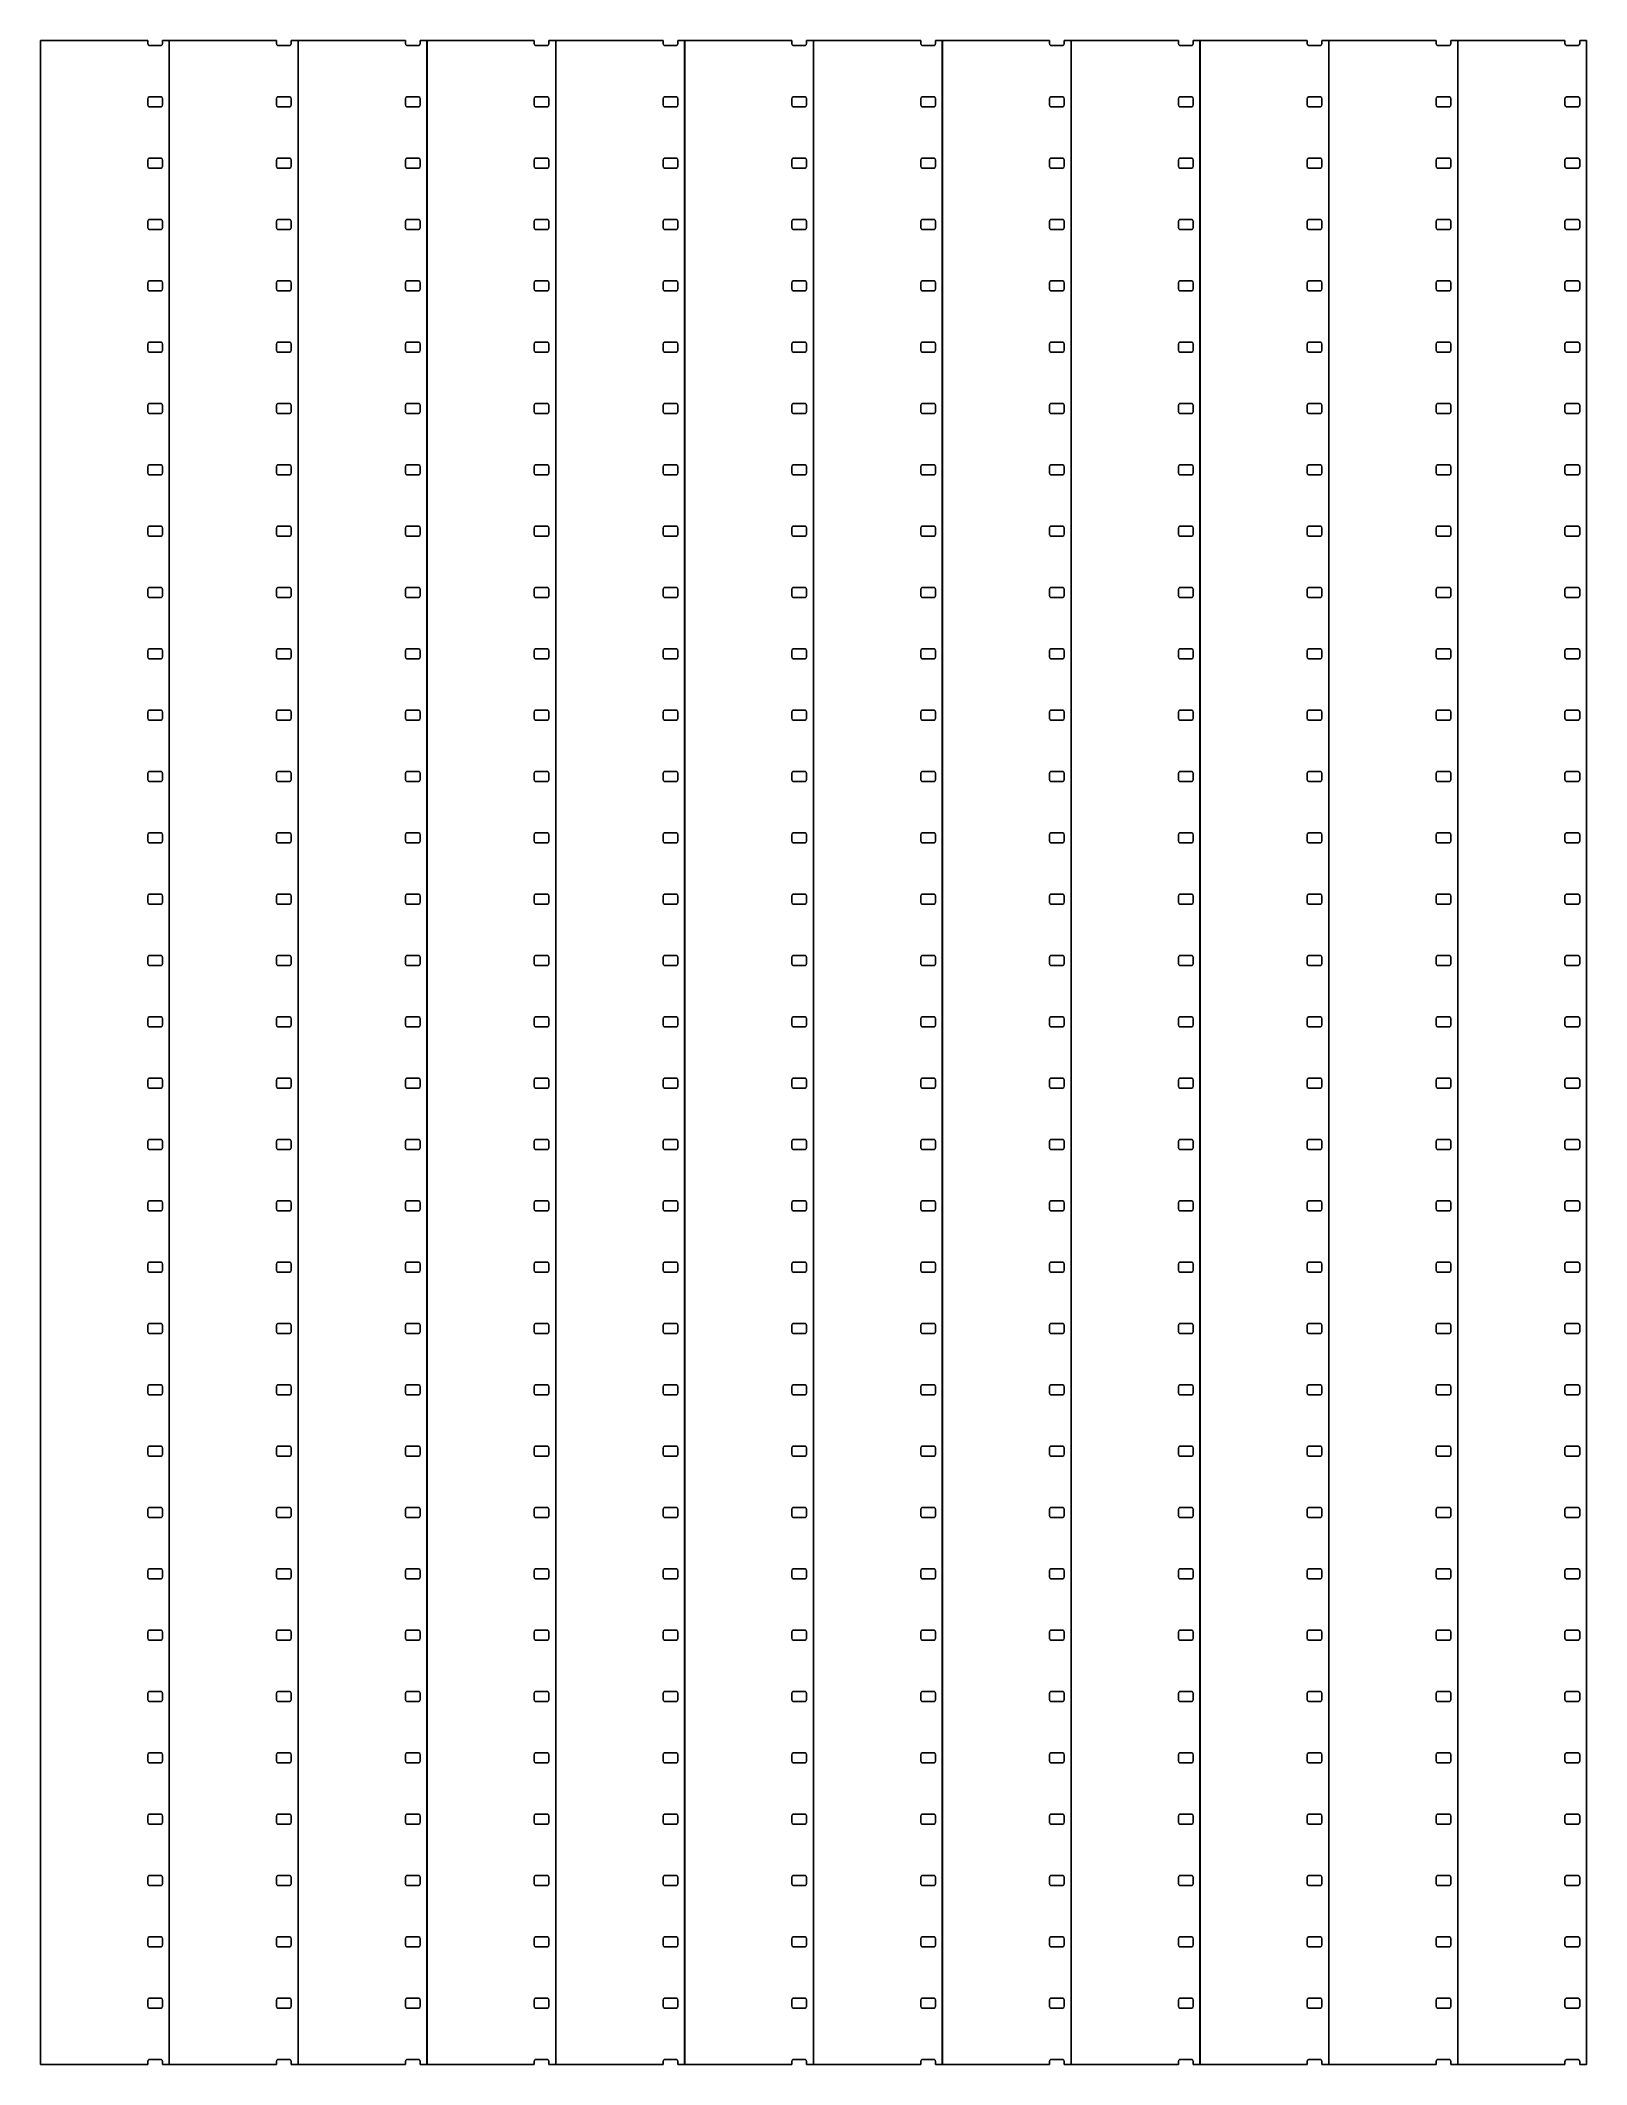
# Model space of a CAD drawing. Header units: metres. Extents: x -8 to 184, y -126 to 126.
import ezdxf

# ---------------------------------------------------------------- set-up
doc = ezdxf.new("R2010")
doc.units = ezdxf.units.M

msp = doc.modelspace()

# ---------------------------------------------------------------- linework, layer by layer
for p, q in [((5.321, 125.73), (-8, 125.73)), ((-8, 125.73), (-8, -125.73)), ((5.321, 125.345), (5.321, 125.73)), ((8, 125.73), (7.14999, 125.73)), ((7.14999, 125.73), (7.14999, 125.345)), ((8, -125.73), (8, 125.73)), ((21.331, 125.73), (8.00999, 125.73)), ((8.00999, 125.73), (8.00999, -125.73)), ((21.331, 125.345), (21.331, 125.73)), ((24.01, 125.73), (23.16, 125.73)), ((23.16, 125.73), (23.16, 125.345)), ((24.01, -125.73), (24.01, 125.73)), ((37.341, 125.73), (24.02, 125.73)), ((24.02, 125.73), (24.02, -125.73)), ((37.341, 125.345), (37.341, 125.73)), ((40.02, 125.73), (39.17, 125.73)), ((39.17, 125.73), (39.17, 125.345)), ((40.02, -125.73), (40.02, 125.73)), ((53.351, 125.73), (40.03, 125.73)), ((40.03, 125.73), (40.03, -125.73)), ((53.351, 125.345), (53.351, 125.73)), ((56.03, 125.73), (55.18, 125.73)), ((55.18, 125.73), (55.18, 125.345)), ((56.03, -125.73), (56.03, 125.73)), ((69.361, 125.73), (56.04, 125.73)), ((56.04, 125.73), (56.04, -125.73)), ((69.361, 125.345), (69.361, 125.73)), ((72.04, 125.73), (71.19, 125.73)), ((71.19, 125.73), (71.19, 125.345)), ((72.04, -125.73), (72.04, 125.73)), ((85.371, 125.73), (72.05, 125.73)), ((72.05, 125.73), (72.05, -125.73)), ((85.371, 125.345), (85.371, 125.73)), ((88.05, 125.73), (87.2, 125.73)), ((87.2, 125.73), (87.2, 125.345)), ((88.05, -125.73), (88.05, 125.73)), ((101.381, 125.73), (88.06, 125.73)), ((88.06, 125.73), (88.06, -125.73)), ((101.381, 125.345), (101.381, 125.73)), ((104.06, 125.73), (103.21, 125.73)), ((103.21, 125.73), (103.21, 125.345)), ((104.06, -125.73), (104.06, 125.73)), ((117.391, 125.73), (104.07, 125.73)), ((104.07, 125.73), (104.07, -125.73)), ((117.391, 125.345), (117.391, 125.73)), ((120.07, 125.73), (119.22, 125.73)), ((119.22, 125.73), (119.22, 125.345)), ((120.07, -125.73), (120.07, 125.73)), ((133.401, 125.73), (120.08, 125.73)), ((120.08, 125.73), (120.08, -125.73)), ((133.401, 125.345), (133.401, 125.73)), ((136.08, 125.73), (135.23, 125.73)), ((135.23, 125.73), (135.23, 125.345)), ((136.08, -125.73), (136.08, 125.73)), ((149.411, 125.73), (136.09, 125.73)), ((136.09, 125.73), (136.09, -125.73)), ((149.411, 125.345), (149.411, 125.73)), ((152.09, 125.73), (151.24, 125.73)), ((151.24, 125.73), (151.24, 125.345)), ((152.09, -125.73), (152.09, 125.73)), ((165.421, 125.73), (152.1, 125.73)), ((152.1, 125.73), (152.1, -125.73)), ((165.421, 125.345), (165.421, 125.73)), ((168.1, 125.73), (167.25, 125.73)), ((167.25, 125.73), (167.25, 125.345)), ((168.1, -125.73), (168.1, 125.73)), ((181.431, 125.73), (168.11, 125.73)), ((168.11, 125.73), (168.11, -125.73)), ((181.431, 125.345), (181.431, 125.73)), ((184.11, 125.73), (183.26, 125.73)), ((183.26, 125.73), (183.26, 125.345)), ((184.11, -125.73), (184.11, 125.73)), ((5.36874, 125.198), (5.321, 125.345)), ((5.49374, 125.107), (5.36874, 125.198)), ((5.571, 125.107), (5.49374, 125.107)), ((5.571, 125.095), (5.571, 125.107)), ((6.89999, 125.095), (5.571, 125.095)), ((6.97725, 125.107), (6.89999, 125.107)), ((6.89999, 125.107), (6.89999, 125.095)), ((7.10225, 125.198), (6.97725, 125.107)), ((7.14999, 125.345), (7.10225, 125.198)), ((21.3787, 125.198), (21.331, 125.345)), ((21.5037, 125.107), (21.3787, 125.198)), ((21.581, 125.107), (21.5037, 125.107)), ((21.581, 125.095), (21.581, 125.107)), ((22.91, 125.095), (21.581, 125.095)), ((22.9872, 125.107), (22.91, 125.107)), ((22.91, 125.107), (22.91, 125.095)), ((23.1122, 125.198), (22.9872, 125.107)), ((23.16, 125.345), (23.1122, 125.198)), ((37.3887, 125.198), (37.341, 125.345)), ((37.5137, 125.107), (37.3887, 125.198)), ((37.591, 125.107), (37.5137, 125.107)), ((37.591, 125.095), (37.591, 125.107)), ((38.92, 125.095), (37.591, 125.095)), ((38.9973, 125.107), (38.92, 125.107)), ((38.92, 125.107), (38.92, 125.095)), ((39.1223, 125.198), (38.9973, 125.107)), ((39.17, 125.345), (39.1223, 125.198)), ((53.3987, 125.198), (53.351, 125.345)), ((53.5237, 125.107), (53.3987, 125.198)), ((53.601, 125.107), (53.5237, 125.107)), ((53.601, 125.095), (53.601, 125.107)), ((54.93, 125.095), (53.601, 125.095)), ((55.0072, 125.107), (54.93, 125.107)), ((54.93, 125.107), (54.93, 125.095)), ((55.1322, 125.198), (55.0072, 125.107)), ((55.18, 125.345), (55.1322, 125.198)), ((69.4087, 125.198), (69.361, 125.345)), ((69.5337, 125.107), (69.4087, 125.198)), ((69.611, 125.107), (69.5337, 125.107)), ((69.611, 125.095), (69.611, 125.107)), ((70.94, 125.095), (69.611, 125.095)), ((71.0172, 125.107), (70.94, 125.107)), ((70.94, 125.107), (70.94, 125.095)), ((71.1422, 125.198), (71.0172, 125.107)), ((71.19, 125.345), (71.1422, 125.198)), ((85.4187, 125.198), (85.371, 125.345)), ((85.5437, 125.107), (85.4187, 125.198)), ((85.621, 125.107), (85.5437, 125.107)), ((85.621, 125.095), (85.621, 125.107)), ((86.95, 125.095), (85.621, 125.095)), ((87.0273, 125.107), (86.95, 125.107)), ((86.95, 125.107), (86.95, 125.095)), ((87.1523, 125.198), (87.0273, 125.107)), ((87.2, 125.345), (87.1523, 125.198)), ((101.429, 125.198), (101.381, 125.345)), ((101.554, 125.107), (101.429, 125.198)), ((101.631, 125.107), (101.554, 125.107)), ((101.631, 125.095), (101.631, 125.107)), ((102.96, 125.095), (101.631, 125.095)), ((103.037, 125.107), (102.96, 125.107)), ((102.96, 125.107), (102.96, 125.095)), ((103.162, 125.198), (103.037, 125.107)), ((103.21, 125.345), (103.162, 125.198)), ((117.439, 125.198), (117.391, 125.345)), ((117.564, 125.107), (117.439, 125.198)), ((117.641, 125.107), (117.564, 125.107)), ((117.641, 125.095), (117.641, 125.107)), ((118.97, 125.095), (117.641, 125.095)), ((119.047, 125.107), (118.97, 125.107)), ((118.97, 125.107), (118.97, 125.095)), ((119.172, 125.198), (119.047, 125.107)), ((119.22, 125.345), (119.172, 125.198)), ((133.449, 125.198), (133.401, 125.345)), ((133.574, 125.107), (133.449, 125.198)), ((133.651, 125.107), (133.574, 125.107)), ((133.651, 125.095), (133.651, 125.107)), ((134.98, 125.095), (133.651, 125.095)), ((135.057, 125.107), (134.98, 125.107)), ((134.98, 125.107), (134.98, 125.095)), ((135.182, 125.198), (135.057, 125.107)), ((135.23, 125.345), (135.182, 125.198)), ((149.459, 125.198), (149.411, 125.345)), ((149.584, 125.107), (149.459, 125.198)), ((149.661, 125.107), (149.584, 125.107)), ((149.661, 125.095), (149.661, 125.107)), ((150.99, 125.095), (149.661, 125.095)), ((151.067, 125.107), (150.99, 125.107)), ((150.99, 125.107), (150.99, 125.095)), ((151.192, 125.198), (151.067, 125.107)), ((151.24, 125.345), (151.192, 125.198)), ((165.469, 125.198), (165.421, 125.345)), ((165.594, 125.107), (165.469, 125.198)), ((165.671, 125.107), (165.594, 125.107)), ((165.671, 125.095), (165.671, 125.107)), ((167, 125.095), (165.671, 125.095)), ((167.077, 125.107), (167, 125.107)), ((167, 125.107), (167, 125.095)), ((167.202, 125.198), (167.077, 125.107)), ((167.25, 125.345), (167.202, 125.198)), ((181.479, 125.198), (181.431, 125.345)), ((181.604, 125.107), (181.479, 125.198)), ((181.681, 125.107), (181.604, 125.107)), ((181.681, 125.095), (181.681, 125.107)), ((183.01, 125.095), (181.681, 125.095)), ((183.087, 125.107), (183.01, 125.107)), ((183.01, 125.107), (183.01, 125.095)), ((183.212, 125.198), (183.087, 125.107)), ((183.26, 125.345), (183.212, 125.198)), ((5.321, 118.495), (5.36874, 118.642)), ((5.321, 117.725), (5.321, 118.495)), ((5.36874, 118.642), (5.49374, 118.733)), ((5.49374, 118.733), (5.571, 118.733)), ((5.571, 118.733), (5.571, 118.745)), ((5.571, 118.745), (6.89999, 118.745)), ((6.89999, 118.745), (6.89999, 118.733)), ((6.89999, 118.733), (6.97725, 118.733)), ((6.97725, 118.733), (7.10225, 118.642)), ((7.10225, 118.642), (7.14999, 118.495)), ((7.14999, 118.495), (7.14999, 117.725)), ((21.331, 118.495), (21.3787, 118.642)), ((21.331, 117.725), (21.331, 118.495)), ((21.3787, 118.642), (21.5037, 118.733)), ((21.5037, 118.733), (21.581, 118.733)), ((21.581, 118.733), (21.581, 118.745)), ((21.581, 118.745), (22.91, 118.745)), ((22.91, 118.745), (22.91, 118.733)), ((22.91, 118.733), (22.9872, 118.733)), ((22.9872, 118.733), (23.1122, 118.642)), ((23.1122, 118.642), (23.16, 118.495)), ((23.16, 118.495), (23.16, 117.725)), ((37.341, 118.495), (37.3887, 118.642)), ((37.341, 117.725), (37.341, 118.495)), ((37.3887, 118.642), (37.5137, 118.733)), ((37.5137, 118.733), (37.591, 118.733)), ((37.591, 118.733), (37.591, 118.745)), ((37.591, 118.745), (38.92, 118.745)), ((38.92, 118.745), (38.92, 118.733)), ((38.92, 118.733), (38.9973, 118.733)), ((38.9973, 118.733), (39.1223, 118.642)), ((39.1223, 118.642), (39.17, 118.495)), ((39.17, 118.495), (39.17, 117.725)), ((53.351, 118.495), (53.3987, 118.642)), ((53.351, 117.725), (53.351, 118.495)), ((53.3987, 118.642), (53.5237, 118.733)), ((53.5237, 118.733), (53.601, 118.733)), ((53.601, 118.733), (53.601, 118.745)), ((53.601, 118.745), (54.93, 118.745)), ((54.93, 118.745), (54.93, 118.733)), ((54.93, 118.733), (55.0072, 118.733)), ((55.0072, 118.733), (55.1322, 118.642)), ((55.1322, 118.642), (55.18, 118.495)), ((55.18, 118.495), (55.18, 117.725)), ((69.361, 118.495), (69.4087, 118.642)), ((69.361, 117.725), (69.361, 118.495)), ((69.4087, 118.642), (69.5337, 118.733)), ((69.5337, 118.733), (69.611, 118.733)), ((69.611, 118.733), (69.611, 118.745)), ((69.611, 118.745), (70.94, 118.745)), ((70.94, 118.745), (70.94, 118.733)), ((70.94, 118.733), (71.0172, 118.733)), ((71.0172, 118.733), (71.1422, 118.642)), ((71.1422, 118.642), (71.19, 118.495)), ((71.19, 118.495), (71.19, 117.725)), ((85.371, 118.495), (85.4187, 118.642)), ((85.371, 117.725), (85.371, 118.495)), ((85.4187, 118.642), (85.5437, 118.733)), ((85.5437, 118.733), (85.621, 118.733)), ((85.621, 118.733), (85.621, 118.745)), ((85.621, 118.745), (86.95, 118.745)), ((86.95, 118.745), (86.95, 118.733)), ((86.95, 118.733), (87.0273, 118.733)), ((87.0273, 118.733), (87.1523, 118.642)), ((87.1523, 118.642), (87.2, 118.495)), ((87.2, 118.495), (87.2, 117.725)), ((101.381, 118.495), (101.429, 118.642)), ((101.381, 117.725), (101.381, 118.495)), ((101.429, 118.642), (101.554, 118.733)), ((101.554, 118.733), (101.631, 118.733)), ((101.631, 118.733), (101.631, 118.745)), ((101.631, 118.745), (102.96, 118.745)), ((102.96, 118.745), (102.96, 118.733)), ((102.96, 118.733), (103.037, 118.733)), ((103.037, 118.733), (103.162, 118.642)), ((103.162, 118.642), (103.21, 118.495)), ((103.21, 118.495), (103.21, 117.725)), ((117.391, 118.495), (117.439, 118.642)), ((117.391, 117.725), (117.391, 118.495)), ((117.439, 118.642), (117.564, 118.733)), ((117.564, 118.733), (117.641, 118.733)), ((117.641, 118.733), (117.641, 118.745)), ((117.641, 118.745), (118.97, 118.745)), ((118.97, 118.745), (118.97, 118.733)), ((118.97, 118.733), (119.047, 118.733)), ((119.047, 118.733), (119.172, 118.642)), ((119.172, 118.642), (119.22, 118.495)), ((119.22, 118.495), (119.22, 117.725)), ((133.401, 118.495), (133.449, 118.642)), ((133.401, 117.725), (133.401, 118.495)), ((133.449, 118.642), (133.574, 118.733)), ((133.574, 118.733), (133.651, 118.733)), ((133.651, 118.733), (133.651, 118.745)), ((133.651, 118.745), (134.98, 118.745)), ((134.98, 118.745), (134.98, 118.733)), ((134.98, 118.733), (135.057, 118.733)), ((135.057, 118.733), (135.182, 118.642)), ((135.182, 118.642), (135.23, 118.495)), ((135.23, 118.495), (135.23, 117.725)), ((149.411, 118.495), (149.459, 118.642)), ((149.411, 117.725), (149.411, 118.495)), ((149.459, 118.642), (149.584, 118.733)), ((149.584, 118.733), (149.661, 118.733)), ((149.661, 118.733), (149.661, 118.745)), ((149.661, 118.745), (150.99, 118.745)), ((150.99, 118.745), (150.99, 118.733)), ((150.99, 118.733), (151.067, 118.733)), ((151.067, 118.733), (151.192, 118.642)), ((151.192, 118.642), (151.24, 118.495)), ((151.24, 118.495), (151.24, 117.725)), ((165.421, 118.495), (165.469, 118.642)), ((165.421, 117.725), (165.421, 118.495)), ((165.469, 118.642), (165.594, 118.733)), ((165.594, 118.733), (165.671, 118.733)), ((165.671, 118.733), (165.671, 118.745)), ((165.671, 118.745), (167, 118.745)), ((167, 118.745), (167, 118.733)), ((167, 118.733), (167.077, 118.733)), ((167.077, 118.733), (167.202, 118.642)), ((167.202, 118.642), (167.25, 118.495)), ((167.25, 118.495), (167.25, 117.725)), ((181.431, 118.495), (181.479, 118.642)), ((181.431, 117.725), (181.431, 118.495)), ((181.479, 118.642), (181.604, 118.733)), ((181.604, 118.733), (181.681, 118.733)), ((181.681, 118.733), (181.681, 118.745)), ((181.681, 118.745), (183.01, 118.745)), ((183.01, 118.745), (183.01, 118.733)), ((183.01, 118.733), (183.087, 118.733)), ((183.087, 118.733), (183.212, 118.642)), ((183.212, 118.642), (183.26, 118.495)), ((183.26, 118.495), (183.26, 117.725)), ((5.36874, 117.578), (5.321, 117.725)), ((5.49374, 117.487), (5.36874, 117.578)), ((5.571, 117.487), (5.49374, 117.487)), ((5.571, 117.475), (5.571, 117.487)), ((6.89999, 117.475), (5.571, 117.475)), ((6.97725, 117.487), (6.89999, 117.487)), ((6.89999, 117.487), (6.89999, 117.475)), ((7.10225, 117.578), (6.97725, 117.487)), ((7.14999, 117.725), (7.10225, 117.578)), ((21.3787, 117.578), (21.331, 117.725)), ((21.5037, 117.487), (21.3787, 117.578)), ((21.581, 117.487), (21.5037, 117.487)), ((21.581, 117.475), (21.581, 117.487)), ((22.91, 117.475), (21.581, 117.475)), ((22.9872, 117.487), (22.91, 117.487)), ((22.91, 117.487), (22.91, 117.475)), ((23.1122, 117.578), (22.9872, 117.487)), ((23.16, 117.725), (23.1122, 117.578)), ((37.3887, 117.578), (37.341, 117.725)), ((37.5137, 117.487), (37.3887, 117.578)), ((37.591, 117.487), (37.5137, 117.487)), ((37.591, 117.475), (37.591, 117.487)), ((38.92, 117.475), (37.591, 117.475)), ((38.9973, 117.487), (38.92, 117.487)), ((38.92, 117.487), (38.92, 117.475)), ((39.1223, 117.578), (38.9973, 117.487)), ((39.17, 117.725), (39.1223, 117.578)), ((53.3987, 117.578), (53.351, 117.725)), ((53.5237, 117.487), (53.3987, 117.578)), ((53.601, 117.487), (53.5237, 117.487)), ((53.601, 117.475), (53.601, 117.487)), ((54.93, 117.475), (53.601, 117.475)), ((55.0072, 117.487), (54.93, 117.487)), ((54.93, 117.487), (54.93, 117.475)), ((55.1322, 117.578), (55.0072, 117.487)), ((55.18, 117.725), (55.1322, 117.578)), ((69.4087, 117.578), (69.361, 117.725)), ((69.5337, 117.487), (69.4087, 117.578)), ((69.611, 117.487), (69.5337, 117.487)), ((69.611, 117.475), (69.611, 117.487)), ((70.94, 117.475), (69.611, 117.475)), ((71.0172, 117.487), (70.94, 117.487)), ((70.94, 117.487), (70.94, 117.475)), ((71.1422, 117.578), (71.0172, 117.487)), ((71.19, 117.725), (71.1422, 117.578)), ((85.4187, 117.578), (85.371, 117.725)), ((85.5437, 117.487), (85.4187, 117.578)), ((85.621, 117.487), (85.5437, 117.487)), ((85.621, 117.475), (85.621, 117.487)), ((86.95, 117.475), (85.621, 117.475)), ((87.0273, 117.487), (86.95, 117.487)), ((86.95, 117.487), (86.95, 117.475)), ((87.1523, 117.578), (87.0273, 117.487)), ((87.2, 117.725), (87.1523, 117.578)), ((101.429, 117.578), (101.381, 117.725)), ((101.554, 117.487), (101.429, 117.578)), ((101.631, 117.487), (101.554, 117.487)), ((101.631, 117.475), (101.631, 117.487)), ((102.96, 117.475), (101.631, 117.475)), ((103.037, 117.487), (102.96, 117.487)), ((102.96, 117.487), (102.96, 117.475)), ((103.162, 117.578), (103.037, 117.487)), ((103.21, 117.725), (103.162, 117.578)), ((117.439, 117.578), (117.391, 117.725)), ((117.564, 117.487), (117.439, 117.578)), ((117.641, 117.487), (117.564, 117.487)), ((117.641, 117.475), (117.641, 117.487)), ((118.97, 117.475), (117.641, 117.475)), ((119.047, 117.487), (118.97, 117.487)), ((118.97, 117.487), (118.97, 117.475)), ((119.172, 117.578), (119.047, 117.487)), ((119.22, 117.725), (119.172, 117.578)), ((133.449, 117.578), (133.401, 117.725)), ((133.574, 117.487), (133.449, 117.578)), ((133.651, 117.487), (133.574, 117.487)), ((133.651, 117.475), (133.651, 117.487)), ((134.98, 117.475), (133.651, 117.475)), ((135.057, 117.487), (134.98, 117.487)), ((134.98, 117.487), (134.98, 117.475)), ((135.182, 117.578), (135.057, 117.487)), ((135.23, 117.725), (135.182, 117.578)), ((149.459, 117.578), (149.411, 117.725)), ((149.584, 117.487), (149.459, 117.578)), ((149.661, 117.487), (149.584, 117.487)), ((149.661, 117.475), (149.661, 117.487)), ((150.99, 117.475), (149.661, 117.475)), ((151.067, 117.487), (150.99, 117.487)), ((150.99, 117.487), (150.99, 117.475)), ((151.192, 117.578), (151.067, 117.487)), ((151.24, 117.725), (151.192, 117.578)), ((165.469, 117.578), (165.421, 117.725)), ((165.594, 117.487), (165.469, 117.578)), ((165.671, 117.487), (165.594, 117.487)), ((165.671, 117.475), (165.671, 117.487)), ((167, 117.475), (165.671, 117.475)), ((167.077, 117.487), (167, 117.487)), ((167, 117.487), (167, 117.475)), ((167.202, 117.578), (167.077, 117.487)), ((167.25, 117.725), (167.202, 117.578)), ((181.479, 117.578), (181.431, 117.725)), ((181.604, 117.487), (181.479, 117.578)), ((181.681, 117.487), (181.604, 117.487)), ((181.681, 117.475), (181.681, 117.487)), ((183.01, 117.475), (181.681, 117.475)), ((183.087, 117.487), (183.01, 117.487)), ((183.01, 117.487), (183.01, 117.475)), ((183.212, 117.578), (183.087, 117.487)), ((183.26, 117.725), (183.212, 117.578)), ((5.321, 110.875), (5.36874, 111.022)), ((5.321, 110.105), (5.321, 110.875)), ((5.36874, 111.022), (5.49374, 111.113)), ((5.49374, 111.113), (5.571, 111.113)), ((5.571, 111.113), (5.571, 111.125)), ((5.571, 111.125), (6.89999, 111.125)), ((6.89999, 111.125), (6.89999, 111.113)), ((6.89999, 111.113), (6.97725, 111.113)), ((6.97725, 111.113), (7.10225, 111.022)), ((7.10225, 111.022), (7.14999, 110.875)), ((7.14999, 110.875), (7.14999, 110.105)), ((21.331, 110.875), (21.3787, 111.022)), ((21.331, 110.105), (21.331, 110.875)), ((21.3787, 111.022), (21.5037, 111.113)), ((21.5037, 111.113), (21.581, 111.113)), ((21.581, 111.113), (21.581, 111.125)), ((21.581, 111.125), (22.91, 111.125)), ((22.91, 111.125), (22.91, 111.113)), ((22.91, 111.113), (22.9872, 111.113)), ((22.9872, 111.113), (23.1122, 111.022)), ((23.1122, 111.022), (23.16, 110.875)), ((23.16, 110.875), (23.16, 110.105)), ((37.341, 110.875), (37.3887, 111.022)), ((37.341, 110.105), (37.341, 110.875)), ((37.3887, 111.022), (37.5137, 111.113)), ((37.5137, 111.113), (37.591, 111.113)), ((37.591, 111.113), (37.591, 111.125)), ((37.591, 111.125), (38.92, 111.125)), ((38.92, 111.125), (38.92, 111.113)), ((38.92, 111.113), (38.9973, 111.113)), ((38.9973, 111.113), (39.1223, 111.022)), ((39.1223, 111.022), (39.17, 110.875)), ((39.17, 110.875), (39.17, 110.105)), ((53.351, 110.875), (53.3987, 111.022)), ((53.351, 110.105), (53.351, 110.875)), ((53.3987, 111.022), (53.5237, 111.113)), ((53.5237, 111.113), (53.601, 111.113)), ((53.601, 111.113), (53.601, 111.125)), ((53.601, 111.125), (54.93, 111.125)), ((54.93, 111.125), (54.93, 111.113)), ((54.93, 111.113), (55.0072, 111.113)), ((55.0072, 111.113), (55.1322, 111.022)), ((55.1322, 111.022), (55.18, 110.875)), ((55.18, 110.875), (55.18, 110.105)), ((69.361, 110.875), (69.4087, 111.022)), ((69.361, 110.105), (69.361, 110.875)), ((69.4087, 111.022), (69.5337, 111.113)), ((69.5337, 111.113), (69.611, 111.113)), ((69.611, 111.113), (69.611, 111.125)), ((69.611, 111.125), (70.94, 111.125)), ((70.94, 111.125), (70.94, 111.113)), ((70.94, 111.113), (71.0172, 111.113)), ((71.0172, 111.113), (71.1422, 111.022)), ((71.1422, 111.022), (71.19, 110.875)), ((71.19, 110.875), (71.19, 110.105)), ((85.371, 110.875), (85.4187, 111.022)), ((85.371, 110.105), (85.371, 110.875)), ((85.4187, 111.022), (85.5437, 111.113)), ((85.5437, 111.113), (85.621, 111.113)), ((85.621, 111.113), (85.621, 111.125)), ((85.621, 111.125), (86.95, 111.125)), ((86.95, 111.125), (86.95, 111.113)), ((86.95, 111.113), (87.0273, 111.113)), ((87.0273, 111.113), (87.1523, 111.022)), ((87.1523, 111.022), (87.2, 110.875)), ((87.2, 110.875), (87.2, 110.105)), ((101.381, 110.875), (101.429, 111.022)), ((101.381, 110.105), (101.381, 110.875)), ((101.429, 111.022), (101.554, 111.113)), ((101.554, 111.113), (101.631, 111.113)), ((101.631, 111.113), (101.631, 111.125)), ((101.631, 111.125), (102.96, 111.125)), ((102.96, 111.125), (102.96, 111.113)), ((102.96, 111.113), (103.037, 111.113)), ((103.037, 111.113), (103.162, 111.022)), ((103.162, 111.022), (103.21, 110.875)), ((103.21, 110.875), (103.21, 110.105)), ((117.391, 110.875), (117.439, 111.022)), ((117.391, 110.105), (117.391, 110.875)), ((117.439, 111.022), (117.564, 111.113)), ((117.564, 111.113), (117.641, 111.113)), ((117.641, 111.113), (117.641, 111.125)), ((117.641, 111.125), (118.97, 111.125)), ((118.97, 111.125), (118.97, 111.113)), ((118.97, 111.113), (119.047, 111.113)), ((119.047, 111.113), (119.172, 111.022)), ((119.172, 111.022), (119.22, 110.875)), ((119.22, 110.875), (119.22, 110.105)), ((133.401, 110.875), (133.449, 111.022)), ((133.401, 110.105), (133.401, 110.875)), ((133.449, 111.022), (133.574, 111.113)), ((133.574, 111.113), (133.651, 111.113)), ((133.651, 111.113), (133.651, 111.125)), ((133.651, 111.125), (134.98, 111.125)), ((134.98, 111.125), (134.98, 111.113)), ((134.98, 111.113), (135.057, 111.113)), ((135.057, 111.113), (135.182, 111.022)), ((135.182, 111.022), (135.23, 110.875)), ((135.23, 110.875), (135.23, 110.105)), ((149.411, 110.875), (149.459, 111.022)), ((149.411, 110.105), (149.411, 110.875)), ((149.459, 111.022), (149.584, 111.113)), ((149.584, 111.113), (149.661, 111.113)), ((149.661, 111.113), (149.661, 111.125)), ((149.661, 111.125), (150.99, 111.125)), ((150.99, 111.125), (150.99, 111.113)), ((150.99, 111.113), (151.067, 111.113)), ((151.067, 111.113), (151.192, 111.022)), ((151.192, 111.022), (151.24, 110.875)), ((151.24, 110.875), (151.24, 110.105)), ((165.421, 110.875), (165.469, 111.022)), ((165.421, 110.105), (165.421, 110.875)), ((165.469, 111.022), (165.594, 111.113)), ((165.594, 111.113), (165.671, 111.113)), ((165.671, 111.113), (165.671, 111.125)), ((165.671, 111.125), (167, 111.125)), ((167, 111.125), (167, 111.113)), ((167, 111.113), (167.077, 111.113)), ((167.077, 111.113), (167.202, 111.022)), ((167.202, 111.022), (167.25, 110.875)), ((167.25, 110.875), (167.25, 110.105)), ((181.431, 110.875), (181.479, 111.022)), ((181.431, 110.105), (181.431, 110.875)), ((181.479, 111.022), (181.604, 111.113)), ((181.604, 111.113), (181.681, 111.113)), ((181.681, 111.113), (181.681, 111.125)), ((181.681, 111.125), (183.01, 111.125)), ((183.01, 111.125), (183.01, 111.113)), ((183.01, 111.113), (183.087, 111.113)), ((183.087, 111.113), (183.212, 111.022)), ((183.212, 111.022), (183.26, 110.875)), ((183.26, 110.875), (183.26, 110.105)), ((5.36874, 109.958), (5.321, 110.105)), ((5.49374, 109.867), (5.36874, 109.958)), ((5.571, 109.867), (5.49374, 109.867)), ((5.571, 109.855), (5.571, 109.867)), ((6.89999, 109.855), (5.571, 109.855)), ((6.97725, 109.867), (6.89999, 109.867)), ((6.89999, 109.867), (6.89999, 109.855)), ((7.10225, 109.958), (6.97725, 109.867)), ((7.14999, 110.105), (7.10225, 109.958)), ((21.3787, 109.958), (21.331, 110.105)), ((21.5037, 109.867), (21.3787, 109.958)), ((21.581, 109.867), (21.5037, 109.867)), ((21.581, 109.855), (21.581, 109.867)), ((22.91, 109.855), (21.581, 109.855)), ((22.9872, 109.867), (22.91, 109.867)), ((22.91, 109.867), (22.91, 109.855)), ((23.1122, 109.958), (22.9872, 109.867)), ((23.16, 110.105), (23.1122, 109.958)), ((37.3887, 109.958), (37.341, 110.105)), ((37.5137, 109.867), (37.3887, 109.958)), ((37.591, 109.867), (37.5137, 109.867)), ((37.591, 109.855), (37.591, 109.867)), ((38.92, 109.855), (37.591, 109.855)), ((38.9973, 109.867), (38.92, 109.867)), ((38.92, 109.867), (38.92, 109.855)), ((39.1223, 109.958), (38.9973, 109.867)), ((39.17, 110.105), (39.1223, 109.958)), ((53.3987, 109.958), (53.351, 110.105)), ((53.5237, 109.867), (53.3987, 109.958)), ((53.601, 109.867), (53.5237, 109.867)), ((53.601, 109.855), (53.601, 109.867)), ((54.93, 109.855), (53.601, 109.855)), ((55.0072, 109.867), (54.93, 109.867)), ((54.93, 109.867), (54.93, 109.855)), ((55.1322, 109.958), (55.0072, 109.867)), ((55.18, 110.105), (55.1322, 109.958)), ((69.4087, 109.958), (69.361, 110.105)), ((69.5337, 109.867), (69.4087, 109.958)), ((69.611, 109.867), (69.5337, 109.867)), ((69.611, 109.855), (69.611, 109.867)), ((70.94, 109.855), (69.611, 109.855)), ((71.0172, 109.867), (70.94, 109.867)), ((70.94, 109.867), (70.94, 109.855)), ((71.1422, 109.958), (71.0172, 109.867)), ((71.19, 110.105), (71.1422, 109.958)), ((85.4187, 109.958), (85.371, 110.105)), ((85.5437, 109.867), (85.4187, 109.958)), ((85.621, 109.867), (85.5437, 109.867)), ((85.621, 109.855), (85.621, 109.867)), ((86.95, 109.855), (85.621, 109.855)), ((87.0273, 109.867), (86.95, 109.867)), ((86.95, 109.867), (86.95, 109.855)), ((87.1523, 109.958), (87.0273, 109.867)), ((87.2, 110.105), (87.1523, 109.958)), ((101.429, 109.958), (101.381, 110.105)), ((101.554, 109.867), (101.429, 109.958)), ((101.631, 109.867), (101.554, 109.867)), ((101.631, 109.855), (101.631, 109.867)), ((102.96, 109.855), (101.631, 109.855)), ((103.037, 109.867), (102.96, 109.867)), ((102.96, 109.867), (102.96, 109.855)), ((103.162, 109.958), (103.037, 109.867)), ((103.21, 110.105), (103.162, 109.958)), ((117.439, 109.958), (117.391, 110.105)), ((117.564, 109.867), (117.439, 109.958)), ((117.641, 109.867), (117.564, 109.867)), ((117.641, 109.855), (117.641, 109.867)), ((118.97, 109.855), (117.641, 109.855)), ((119.047, 109.867), (118.97, 109.867)), ((118.97, 109.867), (118.97, 109.855)), ((119.172, 109.958), (119.047, 109.867)), ((119.22, 110.105), (119.172, 109.958)), ((133.449, 109.958), (133.401, 110.105)), ((133.574, 109.867), (133.449, 109.958)), ((133.651, 109.867), (133.574, 109.867)), ((133.651, 109.855), (133.651, 109.867)), ((134.98, 109.855), (133.651, 109.855)), ((135.057, 109.867), (134.98, 109.867)), ((134.98, 109.867), (134.98, 109.855)), ((135.182, 109.958), (135.057, 109.867)), ((135.23, 110.105), (135.182, 109.958)), ((149.459, 109.958), (149.411, 110.105)), ((149.584, 109.867), (149.459, 109.958)), ((149.661, 109.867), (149.584, 109.867)), ((149.661, 109.855), (149.661, 109.867)), ((150.99, 109.855), (149.661, 109.855)), ((151.067, 109.867), (150.99, 109.867)), ((150.99, 109.867), (150.99, 109.855)), ((151.192, 109.958), (151.067, 109.867)), ((151.24, 110.105), (151.192, 109.958)), ((165.469, 109.958), (165.421, 110.105)), ((165.594, 109.867), (165.469, 109.958)), ((165.671, 109.867), (165.594, 109.867)), ((165.671, 109.855), (165.671, 109.867)), ((167, 109.855), (165.671, 109.855)), ((167.077, 109.867), (167, 109.867)), ((167, 109.867), (167, 109.855)), ((167.202, 109.958), (167.077, 109.867)), ((167.25, 110.105), (167.202, 109.958)), ((181.479, 109.958), (181.431, 110.105)), ((181.604, 109.867), (181.479, 109.958)), ((181.681, 109.867), (181.604, 109.867)), ((181.681, 109.855), (181.681, 109.867)), ((183.01, 109.855), (181.681, 109.855)), ((183.087, 109.867), (183.01, 109.867)), ((183.01, 109.867), (183.01, 109.855)), ((183.212, 109.958), (183.087, 109.867)), ((183.26, 110.105), (183.212, 109.958)), ((5.321, 103.255), (5.36874, 103.402)), ((5.321, 102.485), (5.321, 103.255)), ((5.36874, 103.402), (5.49374, 103.493)), ((5.49374, 103.493), (5.571, 103.493)), ((5.571, 103.493), (5.571, 103.505)), ((5.571, 103.505), (6.89999, 103.505)), ((6.89999, 103.505), (6.89999, 103.493)), ((6.89999, 103.493), (6.97725, 103.493)), ((6.97725, 103.493), (7.10225, 103.402)), ((7.10225, 103.402), (7.14999, 103.255)), ((7.14999, 103.255), (7.14999, 102.485)), ((21.331, 103.255), (21.3787, 103.402)), ((21.331, 102.485), (21.331, 103.255)), ((21.3787, 103.402), (21.5037, 103.493)), ((21.5037, 103.493), (21.581, 103.493)), ((21.581, 103.493), (21.581, 103.505)), ((21.581, 103.505), (22.91, 103.505)), ((22.91, 103.505), (22.91, 103.493)), ((22.91, 103.493), (22.9872, 103.493)), ((22.9872, 103.493), (23.1122, 103.402)), ((23.1122, 103.402), (23.16, 103.255)), ((23.16, 103.255), (23.16, 102.485)), ((37.341, 103.255), (37.3887, 103.402)), ((37.341, 102.485), (37.341, 103.255)), ((37.3887, 103.402), (37.5137, 103.493)), ((37.5137, 103.493), (37.591, 103.493)), ((37.591, 103.493), (37.591, 103.505)), ((37.591, 103.505), (38.92, 103.505)), ((38.92, 103.505), (38.92, 103.493)), ((38.92, 103.493), (38.9973, 103.493)), ((38.9973, 103.493), (39.1223, 103.402)), ((39.1223, 103.402), (39.17, 103.255)), ((39.17, 103.255), (39.17, 102.485)), ((53.351, 103.255), (53.3987, 103.402)), ((53.351, 102.485), (53.351, 103.255)), ((53.3987, 103.402), (53.5237, 103.493)), ((53.5237, 103.493), (53.601, 103.493)), ((53.601, 103.493), (53.601, 103.505)), ((53.601, 103.505), (54.93, 103.505)), ((54.93, 103.505), (54.93, 103.493)), ((54.93, 103.493), (55.0072, 103.493)), ((55.0072, 103.493), (55.1322, 103.402)), ((55.1322, 103.402), (55.18, 103.255)), ((55.18, 103.255), (55.18, 102.485)), ((69.361, 103.255), (69.4087, 103.402)), ((69.361, 102.485), (69.361, 103.255)), ((69.4087, 103.402), (69.5337, 103.493)), ((69.5337, 103.493), (69.611, 103.493)), ((69.611, 103.493), (69.611, 103.505)), ((69.611, 103.505), (70.94, 103.505)), ((70.94, 103.505), (70.94, 103.493)), ((70.94, 103.493), (71.0172, 103.493)), ((71.0172, 103.493), (71.1422, 103.402)), ((71.1422, 103.402), (71.19, 103.255)), ((71.19, 103.255), (71.19, 102.485)), ((85.371, 103.255), (85.4187, 103.402)), ((85.371, 102.485), (85.371, 103.255)), ((85.4187, 103.402), (85.5437, 103.493)), ((85.5437, 103.493), (85.621, 103.493)), ((85.621, 103.493), (85.621, 103.505)), ((85.621, 103.505), (86.95, 103.505)), ((86.95, 103.505), (86.95, 103.493)), ((86.95, 103.493), (87.0273, 103.493)), ((87.0273, 103.493), (87.1523, 103.402)), ((87.1523, 103.402), (87.2, 103.255)), ((87.2, 103.255), (87.2, 102.485)), ((101.381, 103.255), (101.429, 103.402)), ((101.381, 102.485), (101.381, 103.255)), ((101.429, 103.402), (101.554, 103.493)), ((101.554, 103.493), (101.631, 103.493)), ((101.631, 103.493), (101.631, 103.505)), ((101.631, 103.505), (102.96, 103.505)), ((102.96, 103.505), (102.96, 103.493)), ((102.96, 103.493), (103.037, 103.493)), ((103.037, 103.493), (103.162, 103.402)), ((103.162, 103.402), (103.21, 103.255)), ((103.21, 103.255), (103.21, 102.485)), ((117.391, 103.255), (117.439, 103.402)), ((117.391, 102.485), (117.391, 103.255)), ((117.439, 103.402), (117.564, 103.493)), ((117.564, 103.493), (117.641, 103.493)), ((117.641, 103.493), (117.641, 103.505)), ((117.641, 103.505), (118.97, 103.505)), ((118.97, 103.505), (118.97, 103.493)), ((118.97, 103.493), (119.047, 103.493)), ((119.047, 103.493), (119.172, 103.402)), ((119.172, 103.402), (119.22, 103.255)), ((119.22, 103.255), (119.22, 102.485)), ((133.401, 103.255), (133.449, 103.402)), ((133.401, 102.485), (133.401, 103.255)), ((133.449, 103.402), (133.574, 103.493)), ((133.574, 103.493), (133.651, 103.493)), ((133.651, 103.493), (133.651, 103.505)), ((133.651, 103.505), (134.98, 103.505)), ((134.98, 103.505), (134.98, 103.493)), ((134.98, 103.493), (135.057, 103.493)), ((135.057, 103.493), (135.182, 103.402)), ((135.182, 103.402), (135.23, 103.255)), ((135.23, 103.255), (135.23, 102.485)), ((149.411, 103.255), (149.459, 103.402)), ((149.411, 102.485), (149.411, 103.255)), ((149.459, 103.402), (149.584, 103.493)), ((149.584, 103.493), (149.661, 103.493)), ((149.661, 103.493), (149.661, 103.505)), ((149.661, 103.505), (150.99, 103.505)), ((150.99, 103.505), (150.99, 103.493)), ((150.99, 103.493), (151.067, 103.493)), ((151.067, 103.493), (151.192, 103.402)), ((151.192, 103.402), (151.24, 103.255)), ((151.24, 103.255), (151.24, 102.485)), ((165.421, 103.255), (165.469, 103.402)), ((165.421, 102.485), (165.421, 103.255)), ((165.469, 103.402), (165.594, 103.493)), ((165.594, 103.493), (165.671, 103.493)), ((165.671, 103.493), (165.671, 103.505)), ((165.671, 103.505), (167, 103.505)), ((167, 103.505), (167, 103.493)), ((167, 103.493), (167.077, 103.493)), ((167.077, 103.493), (167.202, 103.402)), ((167.202, 103.402), (167.25, 103.255)), ((167.25, 103.255), (167.25, 102.485)), ((181.431, 103.255), (181.479, 103.402)), ((181.431, 102.485), (181.431, 103.255)), ((181.479, 103.402), (181.604, 103.493)), ((181.604, 103.493), (181.681, 103.493)), ((181.681, 103.493), (181.681, 103.505)), ((181.681, 103.505), (183.01, 103.505)), ((183.01, 103.505), (183.01, 103.493)), ((183.01, 103.493), (183.087, 103.493)), ((183.087, 103.493), (183.212, 103.402)), ((183.212, 103.402), (183.26, 103.255)), ((183.26, 103.255), (183.26, 102.485)), ((5.36874, 102.338), (5.321, 102.485)), ((5.49374, 102.247), (5.36874, 102.338)), ((5.571, 102.247), (5.49374, 102.247)), ((5.571, 102.235), (5.571, 102.247)), ((6.89999, 102.235), (5.571, 102.235)), ((6.97725, 102.247), (6.89999, 102.247)), ((6.89999, 102.247), (6.89999, 102.235)), ((7.10225, 102.338), (6.97725, 102.247)), ((7.14999, 102.485), (7.10225, 102.338)), ((21.3787, 102.338), (21.331, 102.485)), ((21.5037, 102.247), (21.3787, 102.338)), ((21.581, 102.247), (21.5037, 102.247)), ((21.581, 102.235), (21.581, 102.247)), ((22.91, 102.235), (21.581, 102.235)), ((22.9872, 102.247), (22.91, 102.247)), ((22.91, 102.247), (22.91, 102.235)), ((23.1122, 102.338), (22.9872, 102.247)), ((23.16, 102.485), (23.1122, 102.338)), ((37.3887, 102.338), (37.341, 102.485)), ((37.5137, 102.247), (37.3887, 102.338)), ((37.591, 102.247), (37.5137, 102.247)), ((37.591, 102.235), (37.591, 102.247)), ((38.92, 102.235), (37.591, 102.235)), ((38.9973, 102.247), (38.92, 102.247)), ((38.92, 102.247), (38.92, 102.235)), ((39.1223, 102.338), (38.9973, 102.247)), ((39.17, 102.485), (39.1223, 102.338)), ((53.3987, 102.338), (53.351, 102.485)), ((53.5237, 102.247), (53.3987, 102.338)), ((53.601, 102.247), (53.5237, 102.247)), ((53.601, 102.235), (53.601, 102.247)), ((54.93, 102.235), (53.601, 102.235)), ((55.0072, 102.247), (54.93, 102.247)), ((54.93, 102.247), (54.93, 102.235)), ((55.1322, 102.338), (55.0072, 102.247)), ((55.18, 102.485), (55.1322, 102.338)), ((69.4087, 102.338), (69.361, 102.485)), ((69.5337, 102.247), (69.4087, 102.338)), ((69.611, 102.247), (69.5337, 102.247)), ((69.611, 102.235), (69.611, 102.247)), ((70.94, 102.235), (69.611, 102.235)), ((71.0172, 102.247), (70.94, 102.247)), ((70.94, 102.247), (70.94, 102.235)), ((71.1422, 102.338), (71.0172, 102.247)), ((71.19, 102.485), (71.1422, 102.338)), ((85.4187, 102.338), (85.371, 102.485)), ((85.5437, 102.247), (85.4187, 102.338)), ((85.621, 102.247), (85.5437, 102.247)), ((85.621, 102.235), (85.621, 102.247)), ((86.95, 102.235), (85.621, 102.235)), ((87.0273, 102.247), (86.95, 102.247)), ((86.95, 102.247), (86.95, 102.235)), ((87.1523, 102.338), (87.0273, 102.247)), ((87.2, 102.485), (87.1523, 102.338)), ((101.429, 102.338), (101.381, 102.485)), ((101.554, 102.247), (101.429, 102.338)), ((101.631, 102.247), (101.554, 102.247)), ((101.631, 102.235), (101.631, 102.247)), ((102.96, 102.235), (101.631, 102.235)), ((103.037, 102.247), (102.96, 102.247)), ((102.96, 102.247), (102.96, 102.235)), ((103.162, 102.338), (103.037, 102.247)), ((103.21, 102.485), (103.162, 102.338)), ((117.439, 102.338), (117.391, 102.485)), ((117.564, 102.247), (117.439, 102.338)), ((117.641, 102.247), (117.564, 102.247)), ((117.641, 102.235), (117.641, 102.247)), ((118.97, 102.235), (117.641, 102.235)), ((119.047, 102.247), (118.97, 102.247)), ((118.97, 102.247), (118.97, 102.235)), ((119.172, 102.338), (119.047, 102.247)), ((119.22, 102.485), (119.172, 102.338)), ((133.449, 102.338), (133.401, 102.485)), ((133.574, 102.247), (133.449, 102.338)), ((133.651, 102.247), (133.574, 102.247)), ((133.651, 102.235), (133.651, 102.247)), ((134.98, 102.235), (133.651, 102.235)), ((135.057, 102.247), (134.98, 102.247)), ((134.98, 102.247), (134.98, 102.235)), ((135.182, 102.338), (135.057, 102.247)), ((135.23, 102.485), (135.182, 102.338)), ((149.459, 102.338), (149.411, 102.485)), ((149.584, 102.247), (149.459, 102.338)), ((149.661, 102.247), (149.584, 102.247)), ((149.661, 102.235), (149.661, 102.247)), ((150.99, 102.235), (149.661, 102.235)), ((151.067, 102.247), (150.99, 102.247)), ((150.99, 102.247), (150.99, 102.235)), ((151.192, 102.338), (151.067, 102.247)), ((151.24, 102.485), (151.192, 102.338)), ((165.469, 102.338), (165.421, 102.485)), ((165.594, 102.247), (165.469, 102.338)), ((165.671, 102.247), (165.594, 102.247)), ((165.671, 102.235), (165.671, 102.247)), ((167, 102.235), (165.671, 102.235)), ((167.077, 102.247), (167, 102.247)), ((167, 102.247), (167, 102.235)), ((167.202, 102.338), (167.077, 102.247)), ((167.25, 102.485), (167.202, 102.338)), ((181.479, 102.338), (181.431, 102.485)), ((181.604, 102.247), (181.479, 102.338)), ((181.681, 102.247), (181.604, 102.247)), ((181.681, 102.235), (181.681, 102.247)), ((183.01, 102.235), (181.681, 102.235)), ((183.087, 102.247), (183.01, 102.247)), ((183.01, 102.247), (183.01, 102.235)), ((183.212, 102.338), (183.087, 102.247)), ((183.26, 102.485), (183.212, 102.338)), ((5.321, 95.635), (5.36874, 95.7819)), ((5.321, 94.865), (5.321, 95.635)), ((5.36874, 95.7819), (5.49374, 95.8728)), ((5.49374, 95.8728), (5.571, 95.8728)), ((5.571, 95.8728), (5.571, 95.885)), ((5.571, 95.885), (6.89999, 95.885)), ((6.89999, 95.885), (6.89999, 95.8728)), ((6.89999, 95.8728), (6.97725, 95.8728)), ((6.97725, 95.8728), (7.10225, 95.7819)), ((7.10225, 95.7819), (7.14999, 95.635)), ((7.14999, 95.635), (7.14999, 94.865)), ((21.331, 95.635), (21.3787, 95.7819)), ((21.331, 94.865), (21.331, 95.635)), ((21.3787, 95.7819), (21.5037, 95.8728)), ((21.5037, 95.8728), (21.581, 95.8728)), ((21.581, 95.8728), (21.581, 95.885)), ((21.581, 95.885), (22.91, 95.885)), ((22.91, 95.885), (22.91, 95.8728)), ((22.91, 95.8728), (22.9872, 95.8728)), ((22.9872, 95.8728), (23.1122, 95.7819)), ((23.1122, 95.7819), (23.16, 95.635)), ((23.16, 95.635), (23.16, 94.865)), ((37.341, 95.635), (37.3887, 95.7819)), ((37.341, 94.865), (37.341, 95.635)), ((37.3887, 95.7819), (37.5137, 95.8728)), ((37.5137, 95.8728), (37.591, 95.8728)), ((37.591, 95.8728), (37.591, 95.885)), ((37.591, 95.885), (38.92, 95.885)), ((38.92, 95.885), (38.92, 95.8728)), ((38.92, 95.8728), (38.9973, 95.8728)), ((38.9973, 95.8728), (39.1223, 95.7819)), ((39.1223, 95.7819), (39.17, 95.635)), ((39.17, 95.635), (39.17, 94.865)), ((53.351, 95.635), (53.3987, 95.7819)), ((53.351, 94.865), (53.351, 95.635)), ((53.3987, 95.7819), (53.5237, 95.8728)), ((53.5237, 95.8728), (53.601, 95.8728)), ((53.601, 95.8728), (53.601, 95.885)), ((53.601, 95.885), (54.93, 95.885)), ((54.93, 95.885), (54.93, 95.8728)), ((54.93, 95.8728), (55.0072, 95.8728)), ((55.0072, 95.8728), (55.1322, 95.7819)), ((55.1322, 95.7819), (55.18, 95.635)), ((55.18, 95.635), (55.18, 94.865)), ((69.361, 95.635), (69.4087, 95.7819)), ((69.361, 94.865), (69.361, 95.635)), ((69.4087, 95.7819), (69.5337, 95.8728)), ((69.5337, 95.8728), (69.611, 95.8728)), ((69.611, 95.8728), (69.611, 95.885)), ((69.611, 95.885), (70.94, 95.885)), ((70.94, 95.885), (70.94, 95.8728)), ((70.94, 95.8728), (71.0172, 95.8728)), ((71.0172, 95.8728), (71.1422, 95.7819)), ((71.1422, 95.7819), (71.19, 95.635)), ((71.19, 95.635), (71.19, 94.865)), ((85.371, 95.635), (85.4187, 95.7819)), ((85.371, 94.865), (85.371, 95.635)), ((85.4187, 95.7819), (85.5437, 95.8728)), ((85.5437, 95.8728), (85.621, 95.8728)), ((85.621, 95.8728), (85.621, 95.885)), ((85.621, 95.885), (86.95, 95.885)), ((86.95, 95.885), (86.95, 95.8728)), ((86.95, 95.8728), (87.0273, 95.8728)), ((87.0273, 95.8728), (87.1523, 95.7819)), ((87.1523, 95.7819), (87.2, 95.635)), ((87.2, 95.635), (87.2, 94.865)), ((101.381, 95.635), (101.429, 95.7819)), ((101.381, 94.865), (101.381, 95.635)), ((101.429, 95.7819), (101.554, 95.8728)), ((101.554, 95.8728), (101.631, 95.8728)), ((101.631, 95.8728), (101.631, 95.885)), ((101.631, 95.885), (102.96, 95.885)), ((102.96, 95.885), (102.96, 95.8728)), ((102.96, 95.8728), (103.037, 95.8728)), ((103.037, 95.8728), (103.162, 95.7819)), ((103.162, 95.7819), (103.21, 95.635)), ((103.21, 95.635), (103.21, 94.865)), ((117.391, 95.635), (117.439, 95.7819)), ((117.391, 94.865), (117.391, 95.635)), ((117.439, 95.7819), (117.564, 95.8728)), ((117.564, 95.8728), (117.641, 95.8728)), ((117.641, 95.8728), (117.641, 95.885)), ((117.641, 95.885), (118.97, 95.885)), ((118.97, 95.885), (118.97, 95.8728)), ((118.97, 95.8728), (119.047, 95.8728)), ((119.047, 95.8728), (119.172, 95.7819)), ((119.172, 95.7819), (119.22, 95.635)), ((119.22, 95.635), (119.22, 94.865)), ((133.401, 95.635), (133.449, 95.7819)), ((133.401, 94.865), (133.401, 95.635)), ((133.449, 95.7819), (133.574, 95.8728)), ((133.574, 95.8728), (133.651, 95.8728)), ((133.651, 95.8728), (133.651, 95.885)), ((133.651, 95.885), (134.98, 95.885)), ((134.98, 95.885), (134.98, 95.8728)), ((134.98, 95.8728), (135.057, 95.8728)), ((135.057, 95.8728), (135.182, 95.7819)), ((135.182, 95.7819), (135.23, 95.635)), ((135.23, 95.635), (135.23, 94.865)), ((149.411, 95.635), (149.459, 95.7819)), ((149.411, 94.865), (149.411, 95.635)), ((149.459, 95.7819), (149.584, 95.8728)), ((149.584, 95.8728), (149.661, 95.8728)), ((149.661, 95.8728), (149.661, 95.885)), ((149.661, 95.885), (150.99, 95.885)), ((150.99, 95.885), (150.99, 95.8728)), ((150.99, 95.8728), (151.067, 95.8728)), ((151.067, 95.8728), (151.192, 95.7819)), ((151.192, 95.7819), (151.24, 95.635)), ((151.24, 95.635), (151.24, 94.865)), ((165.421, 95.635), (165.469, 95.7819)), ((165.421, 94.865), (165.421, 95.635)), ((165.469, 95.7819), (165.594, 95.8728)), ((165.594, 95.8728), (165.671, 95.8728)), ((165.671, 95.8728), (165.671, 95.885)), ((165.671, 95.885), (167, 95.885)), ((167, 95.885), (167, 95.8728)), ((167, 95.8728), (167.077, 95.8728)), ((167.077, 95.8728), (167.202, 95.7819)), ((167.202, 95.7819), (167.25, 95.635)), ((167.25, 95.635), (167.25, 94.865)), ((181.431, 95.635), (181.479, 95.7819)), ((181.431, 94.865), (181.431, 95.635)), ((181.479, 95.7819), (181.604, 95.8728)), ((181.604, 95.8728), (181.681, 95.8728)), ((181.681, 95.8728), (181.681, 95.885)), ((181.681, 95.885), (183.01, 95.885)), ((183.01, 95.885), (183.01, 95.8728)), ((183.01, 95.8728), (183.087, 95.8728)), ((183.087, 95.8728), (183.212, 95.7819)), ((183.212, 95.7819), (183.26, 95.635)), ((183.26, 95.635), (183.26, 94.865)), ((5.36874, 94.718), (5.321, 94.865)), ((5.49374, 94.6272), (5.36874, 94.718)), ((5.571, 94.6272), (5.49374, 94.6272)), ((5.571, 94.615), (5.571, 94.6272)), ((6.89999, 94.615), (5.571, 94.615)), ((6.97725, 94.6272), (6.89999, 94.6272)), ((6.89999, 94.6272), (6.89999, 94.615)), ((7.10225, 94.718), (6.97725, 94.6272)), ((7.14999, 94.865), (7.10225, 94.718)), ((21.3787, 94.718), (21.331, 94.865)), ((21.5037, 94.6272), (21.3787, 94.718)), ((21.581, 94.6272), (21.5037, 94.6272)), ((21.581, 94.615), (21.581, 94.6272)), ((22.91, 94.615), (21.581, 94.615)), ((22.9872, 94.6272), (22.91, 94.6272)), ((22.91, 94.6272), (22.91, 94.615)), ((23.1122, 94.718), (22.9872, 94.6272)), ((23.16, 94.865), (23.1122, 94.718)), ((37.3887, 94.718), (37.341, 94.865)), ((37.5137, 94.6272), (37.3887, 94.718)), ((37.591, 94.6272), (37.5137, 94.6272)), ((37.591, 94.615), (37.591, 94.6272)), ((38.92, 94.615), (37.591, 94.615)), ((38.9973, 94.6272), (38.92, 94.6272)), ((38.92, 94.6272), (38.92, 94.615)), ((39.1223, 94.718), (38.9973, 94.6272)), ((39.17, 94.865), (39.1223, 94.718)), ((53.3987, 94.718), (53.351, 94.865)), ((53.5237, 94.6272), (53.3987, 94.718)), ((53.601, 94.6272), (53.5237, 94.6272)), ((53.601, 94.615), (53.601, 94.6272)), ((54.93, 94.615), (53.601, 94.615)), ((55.0072, 94.6272), (54.93, 94.6272)), ((54.93, 94.6272), (54.93, 94.615)), ((55.1322, 94.718), (55.0072, 94.6272)), ((55.18, 94.865), (55.1322, 94.718)), ((69.4087, 94.718), (69.361, 94.865)), ((69.5337, 94.6272), (69.4087, 94.718)), ((69.611, 94.6272), (69.5337, 94.6272)), ((69.611, 94.615), (69.611, 94.6272)), ((70.94, 94.615), (69.611, 94.615)), ((71.0172, 94.6272), (70.94, 94.6272)), ((70.94, 94.6272), (70.94, 94.615)), ((71.1422, 94.718), (71.0172, 94.6272)), ((71.19, 94.865), (71.1422, 94.718)), ((85.4187, 94.718), (85.371, 94.865)), ((85.5437, 94.6272), (85.4187, 94.718)), ((85.621, 94.6272), (85.5437, 94.6272)), ((85.621, 94.615), (85.621, 94.6272)), ((86.95, 94.615), (85.621, 94.615)), ((87.0273, 94.6272), (86.95, 94.6272)), ((86.95, 94.6272), (86.95, 94.615)), ((87.1523, 94.718), (87.0273, 94.6272)), ((87.2, 94.865), (87.1523, 94.718)), ((101.429, 94.718), (101.381, 94.865)), ((101.554, 94.6272), (101.429, 94.718)), ((101.631, 94.6272), (101.554, 94.6272)), ((101.631, 94.615), (101.631, 94.6272)), ((102.96, 94.615), (101.631, 94.615)), ((103.037, 94.6272), (102.96, 94.6272)), ((102.96, 94.6272), (102.96, 94.615)), ((103.162, 94.718), (103.037, 94.6272)), ((103.21, 94.865), (103.162, 94.718)), ((117.439, 94.718), (117.391, 94.865)), ((117.564, 94.6272), (117.439, 94.718)), ((117.641, 94.6272), (117.564, 94.6272)), ((117.641, 94.615), (117.641, 94.6272)), ((118.97, 94.615), (117.641, 94.615)), ((119.047, 94.6272), (118.97, 94.6272)), ((118.97, 94.6272), (118.97, 94.615)), ((119.172, 94.718), (119.047, 94.6272)), ((119.22, 94.865), (119.172, 94.718)), ((133.449, 94.718), (133.401, 94.865)), ((133.574, 94.6272), (133.449, 94.718)), ((133.651, 94.6272), (133.574, 94.6272)), ((133.651, 94.615), (133.651, 94.6272)), ((134.98, 94.615), (133.651, 94.615)), ((135.057, 94.6272), (134.98, 94.6272)), ((134.98, 94.6272), (134.98, 94.615)), ((135.182, 94.718), (135.057, 94.6272)), ((135.23, 94.865), (135.182, 94.718)), ((149.459, 94.718), (149.411, 94.865)), ((149.584, 94.6272), (149.459, 94.718)), ((149.661, 94.6272), (149.584, 94.6272)), ((149.661, 94.615), (149.661, 94.6272)), ((150.99, 94.615), (149.661, 94.615)), ((151.067, 94.6272), (150.99, 94.6272)), ((150.99, 94.6272), (150.99, 94.615)), ((151.192, 94.718), (151.067, 94.6272)), ((151.24, 94.865), (151.192, 94.718)), ((165.469, 94.718), (165.421, 94.865)), ((165.594, 94.6272), (165.469, 94.718)), ((165.671, 94.6272), (165.594, 94.6272)), ((165.671, 94.615), (165.671, 94.6272)), ((167, 94.615), (165.671, 94.615)), ((167.077, 94.6272), (167, 94.6272)), ((167, 94.6272), (167, 94.615)), ((167.202, 94.718), (167.077, 94.6272)), ((167.25, 94.865), (167.202, 94.718)), ((181.479, 94.718), (181.431, 94.865)), ((181.604, 94.6272), (181.479, 94.718)), ((181.681, 94.6272), (181.604, 94.6272)), ((181.681, 94.615), (181.681, 94.6272)), ((183.01, 94.615), (181.681, 94.615)), ((183.087, 94.6272), (183.01, 94.6272)), ((183.01, 94.6272), (183.01, 94.615)), ((183.212, 94.718), (183.087, 94.6272)), ((183.26, 94.865), (183.212, 94.718)), ((5.321, 88.015), (5.36874, 88.1619)), ((5.321, 87.245), (5.321, 88.015)), ((5.36874, 88.1619), (5.49374, 88.2528)), ((5.49374, 88.2528), (5.571, 88.2528)), ((5.571, 88.2528), (5.571, 88.265)), ((5.571, 88.265), (6.89999, 88.265)), ((6.89999, 88.265), (6.89999, 88.2528)), ((6.89999, 88.2528), (6.97725, 88.2528)), ((6.97725, 88.2528), (7.10225, 88.1619)), ((7.10225, 88.1619), (7.14999, 88.015)), ((7.14999, 88.015), (7.14999, 87.245)), ((21.331, 88.015), (21.3787, 88.1619)), ((21.331, 87.245), (21.331, 88.015)), ((21.3787, 88.1619), (21.5037, 88.2528)), ((21.5037, 88.2528), (21.581, 88.2528)), ((21.581, 88.2528), (21.581, 88.265)), ((21.581, 88.265), (22.91, 88.265)), ((22.91, 88.265), (22.91, 88.2528)), ((22.91, 88.2528), (22.9872, 88.2528)), ((22.9872, 88.2528), (23.1122, 88.1619)), ((23.1122, 88.1619), (23.16, 88.015)), ((23.16, 88.015), (23.16, 87.245)), ((37.341, 88.015), (37.3887, 88.1619)), ((37.341, 87.245), (37.341, 88.015)), ((37.3887, 88.1619), (37.5137, 88.2528)), ((37.5137, 88.2528), (37.591, 88.2528)), ((37.591, 88.2528), (37.591, 88.265)), ((37.591, 88.265), (38.92, 88.265)), ((38.92, 88.265), (38.92, 88.2528)), ((38.92, 88.2528), (38.9973, 88.2528)), ((38.9973, 88.2528), (39.1223, 88.1619)), ((39.1223, 88.1619), (39.17, 88.015)), ((39.17, 88.015), (39.17, 87.245)), ((53.351, 88.015), (53.3987, 88.1619)), ((53.351, 87.245), (53.351, 88.015)), ((53.3987, 88.1619), (53.5237, 88.2528)), ((53.5237, 88.2528), (53.601, 88.2528)), ((53.601, 88.2528), (53.601, 88.265)), ((53.601, 88.265), (54.93, 88.265)), ((54.93, 88.265), (54.93, 88.2528)), ((54.93, 88.2528), (55.0072, 88.2528)), ((55.0072, 88.2528), (55.1322, 88.1619)), ((55.1322, 88.1619), (55.18, 88.015)), ((55.18, 88.015), (55.18, 87.245)), ((69.361, 88.015), (69.4087, 88.1619)), ((69.361, 87.245), (69.361, 88.015)), ((69.4087, 88.1619), (69.5337, 88.2528)), ((69.5337, 88.2528), (69.611, 88.2528)), ((69.611, 88.2528), (69.611, 88.265)), ((69.611, 88.265), (70.94, 88.265)), ((70.94, 88.265), (70.94, 88.2528)), ((70.94, 88.2528), (71.0172, 88.2528)), ((71.0172, 88.2528), (71.1422, 88.1619)), ((71.1422, 88.1619), (71.19, 88.015)), ((71.19, 88.015), (71.19, 87.245)), ((85.371, 88.015), (85.4187, 88.1619)), ((85.371, 87.245), (85.371, 88.015)), ((85.4187, 88.1619), (85.5437, 88.2528)), ((85.5437, 88.2528), (85.621, 88.2528)), ((85.621, 88.2528), (85.621, 88.265)), ((85.621, 88.265), (86.95, 88.265)), ((86.95, 88.265), (86.95, 88.2528)), ((86.95, 88.2528), (87.0273, 88.2528)), ((87.0273, 88.2528), (87.1523, 88.1619)), ((87.1523, 88.1619), (87.2, 88.015)), ((87.2, 88.015), (87.2, 87.245)), ((101.381, 88.015), (101.429, 88.1619)), ((101.381, 87.245), (101.381, 88.015)), ((101.429, 88.1619), (101.554, 88.2528)), ((101.554, 88.2528), (101.631, 88.2528)), ((101.631, 88.2528), (101.631, 88.265)), ((101.631, 88.265), (102.96, 88.265)), ((102.96, 88.265), (102.96, 88.2528)), ((102.96, 88.2528), (103.037, 88.2528)), ((103.037, 88.2528), (103.162, 88.1619)), ((103.162, 88.1619), (103.21, 88.015)), ((103.21, 88.015), (103.21, 87.245)), ((117.391, 88.015), (117.439, 88.1619)), ((117.391, 87.245), (117.391, 88.015)), ((117.439, 88.1619), (117.564, 88.2528)), ((117.564, 88.2528), (117.641, 88.2528)), ((117.641, 88.2528), (117.641, 88.265)), ((117.641, 88.265), (118.97, 88.265)), ((118.97, 88.265), (118.97, 88.2528)), ((118.97, 88.2528), (119.047, 88.2528)), ((119.047, 88.2528), (119.172, 88.1619)), ((119.172, 88.1619), (119.22, 88.015)), ((119.22, 88.015), (119.22, 87.245)), ((133.401, 88.015), (133.449, 88.1619)), ((133.401, 87.245), (133.401, 88.015)), ((133.449, 88.1619), (133.574, 88.2528)), ((133.574, 88.2528), (133.651, 88.2528)), ((133.651, 88.2528), (133.651, 88.265)), ((133.651, 88.265), (134.98, 88.265)), ((134.98, 88.265), (134.98, 88.2528)), ((134.98, 88.2528), (135.057, 88.2528)), ((135.057, 88.2528), (135.182, 88.1619)), ((135.182, 88.1619), (135.23, 88.015)), ((135.23, 88.015), (135.23, 87.245)), ((149.411, 88.015), (149.459, 88.1619)), ((149.411, 87.245), (149.411, 88.015)), ((149.459, 88.1619), (149.584, 88.2528)), ((149.584, 88.2528), (149.661, 88.2528)), ((149.661, 88.2528), (149.661, 88.265)), ((149.661, 88.265), (150.99, 88.265)), ((150.99, 88.265), (150.99, 88.2528)), ((150.99, 88.2528), (151.067, 88.2528)), ((151.067, 88.2528), (151.192, 88.1619)), ((151.192, 88.1619), (151.24, 88.015)), ((151.24, 88.015), (151.24, 87.245)), ((165.421, 88.015), (165.469, 88.1619)), ((165.421, 87.245), (165.421, 88.015)), ((165.469, 88.1619), (165.594, 88.2528)), ((165.594, 88.2528), (165.671, 88.2528)), ((165.671, 88.2528), (165.671, 88.265)), ((165.671, 88.265), (167, 88.265)), ((167, 88.265), (167, 88.2528)), ((167, 88.2528), (167.077, 88.2528)), ((167.077, 88.2528), (167.202, 88.1619)), ((167.202, 88.1619), (167.25, 88.015)), ((167.25, 88.015), (167.25, 87.245)), ((181.431, 88.015), (181.479, 88.1619)), ((181.431, 87.245), (181.431, 88.015)), ((181.479, 88.1619), (181.604, 88.2528)), ((181.604, 88.2528), (181.681, 88.2528)), ((181.681, 88.2528), (181.681, 88.265)), ((181.681, 88.265), (183.01, 88.265)), ((183.01, 88.265), (183.01, 88.2528)), ((183.01, 88.2528), (183.087, 88.2528)), ((183.087, 88.2528), (183.212, 88.1619)), ((183.212, 88.1619), (183.26, 88.015)), ((183.26, 88.015), (183.26, 87.245)), ((5.36874, 87.0981), (5.321, 87.245)), ((5.49374, 87.0072), (5.36874, 87.0981)), ((5.571, 87.0072), (5.49374, 87.0072)), ((5.571, 86.995), (5.571, 87.0072)), ((6.89999, 86.995), (5.571, 86.995)), ((6.97725, 87.0072), (6.89999, 87.0072)), ((6.89999, 87.0072), (6.89999, 86.995)), ((7.10225, 87.0981), (6.97725, 87.0072)), ((7.14999, 87.245), (7.10225, 87.0981)), ((21.3787, 87.0981), (21.331, 87.245)), ((21.5037, 87.0072), (21.3787, 87.0981)), ((21.581, 87.0072), (21.5037, 87.0072)), ((21.581, 86.995), (21.581, 87.0072)), ((22.91, 86.995), (21.581, 86.995)), ((22.9872, 87.0072), (22.91, 87.0072)), ((22.91, 87.0072), (22.91, 86.995)), ((23.1122, 87.0981), (22.9872, 87.0072)), ((23.16, 87.245), (23.1122, 87.0981)), ((37.3887, 87.0981), (37.341, 87.245)), ((37.5137, 87.0072), (37.3887, 87.0981)), ((37.591, 87.0072), (37.5137, 87.0072)), ((37.591, 86.995), (37.591, 87.0072)), ((38.92, 86.995), (37.591, 86.995)), ((38.9973, 87.0072), (38.92, 87.0072)), ((38.92, 87.0072), (38.92, 86.995)), ((39.1223, 87.0981), (38.9973, 87.0072)), ((39.17, 87.245), (39.1223, 87.0981)), ((53.3987, 87.0981), (53.351, 87.245)), ((53.5237, 87.0072), (53.3987, 87.0981)), ((53.601, 87.0072), (53.5237, 87.0072)), ((53.601, 86.995), (53.601, 87.0072)), ((54.93, 86.995), (53.601, 86.995)), ((55.0072, 87.0072), (54.93, 87.0072)), ((54.93, 87.0072), (54.93, 86.995)), ((55.1322, 87.0981), (55.0072, 87.0072)), ((55.18, 87.245), (55.1322, 87.0981)), ((69.4087, 87.0981), (69.361, 87.245)), ((69.5337, 87.0072), (69.4087, 87.0981)), ((69.611, 87.0072), (69.5337, 87.0072)), ((69.611, 86.995), (69.611, 87.0072)), ((70.94, 86.995), (69.611, 86.995)), ((71.0172, 87.0072), (70.94, 87.0072)), ((70.94, 87.0072), (70.94, 86.995)), ((71.1422, 87.0981), (71.0172, 87.0072)), ((71.19, 87.245), (71.1422, 87.0981)), ((85.4187, 87.0981), (85.371, 87.245)), ((85.5437, 87.0072), (85.4187, 87.0981)), ((85.621, 87.0072), (85.5437, 87.0072)), ((85.621, 86.995), (85.621, 87.0072)), ((86.95, 86.995), (85.621, 86.995)), ((87.0273, 87.0072), (86.95, 87.0072)), ((86.95, 87.0072), (86.95, 86.995)), ((87.1523, 87.0981), (87.0273, 87.0072)), ((87.2, 87.245), (87.1523, 87.0981)), ((101.429, 87.0981), (101.381, 87.245)), ((101.554, 87.0072), (101.429, 87.0981)), ((101.631, 87.0072), (101.554, 87.0072)), ((101.631, 86.995), (101.631, 87.0072)), ((102.96, 86.995), (101.631, 86.995)), ((103.037, 87.0072), (102.96, 87.0072)), ((102.96, 87.0072), (102.96, 86.995)), ((103.162, 87.0981), (103.037, 87.0072)), ((103.21, 87.245), (103.162, 87.0981)), ((117.439, 87.0981), (117.391, 87.245)), ((117.564, 87.0072), (117.439, 87.0981)), ((117.641, 87.0072), (117.564, 87.0072)), ((117.641, 86.995), (117.641, 87.0072)), ((118.97, 86.995), (117.641, 86.995)), ((119.047, 87.0072), (118.97, 87.0072)), ((118.97, 87.0072), (118.97, 86.995)), ((119.172, 87.0981), (119.047, 87.0072)), ((119.22, 87.245), (119.172, 87.0981)), ((133.449, 87.0981), (133.401, 87.245)), ((133.574, 87.0072), (133.449, 87.0981)), ((133.651, 87.0072), (133.574, 87.0072)), ((133.651, 86.995), (133.651, 87.0072)), ((134.98, 86.995), (133.651, 86.995)), ((135.057, 87.0072), (134.98, 87.0072)), ((134.98, 87.0072), (134.98, 86.995)), ((135.182, 87.0981), (135.057, 87.0072)), ((135.23, 87.245), (135.182, 87.0981)), ((149.459, 87.0981), (149.411, 87.245)), ((149.584, 87.0072), (149.459, 87.0981)), ((149.661, 87.0072), (149.584, 87.0072)), ((149.661, 86.995), (149.661, 87.0072)), ((150.99, 86.995), (149.661, 86.995)), ((151.067, 87.0072), (150.99, 87.0072)), ((150.99, 87.0072), (150.99, 86.995)), ((151.192, 87.0981), (151.067, 87.0072)), ((151.24, 87.245), (151.192, 87.0981)), ((165.469, 87.0981), (165.421, 87.245)), ((165.594, 87.0072), (165.469, 87.0981)), ((165.671, 87.0072), (165.594, 87.0072)), ((165.671, 86.995), (165.671, 87.0072)), ((167, 86.995), (165.671, 86.995)), ((167.077, 87.0072), (167, 87.0072)), ((167, 87.0072), (167, 86.995)), ((167.202, 87.0981), (167.077, 87.0072)), ((167.25, 87.245), (167.202, 87.0981)), ((181.479, 87.0981), (181.431, 87.245)), ((181.604, 87.0072), (181.479, 87.0981)), ((181.681, 87.0072), (181.604, 87.0072)), ((181.681, 86.995), (181.681, 87.0072)), ((183.01, 86.995), (181.681, 86.995)), ((183.087, 87.0072), (183.01, 87.0072)), ((183.01, 87.0072), (183.01, 86.995)), ((183.212, 87.0981), (183.087, 87.0072)), ((183.26, 87.245), (183.212, 87.0981)), ((5.321, 80.395), (5.36874, 80.5419)), ((5.36874, 80.5419), (5.49374, 80.6328)), ((5.49374, 80.6328), (5.571, 80.6328)), ((5.571, 80.6328), (5.571, 80.645)), ((5.571, 80.645), (6.89999, 80.645)), ((6.89999, 80.645), (6.89999, 80.6328)), ((6.89999, 80.6328), (6.97725, 80.6328)), ((6.97725, 80.6328), (7.10225, 80.5419)), ((7.10225, 80.5419), (7.14999, 80.395)), ((21.331, 80.395), (21.3787, 80.5419)), ((21.3787, 80.5419), (21.5037, 80.6328)), ((21.5037, 80.6328), (21.581, 80.6328)), ((21.581, 80.6328), (21.581, 80.645)), ((21.581, 80.645), (22.91, 80.645)), ((22.91, 80.645), (22.91, 80.6328)), ((22.91, 80.6328), (22.9872, 80.6328)), ((22.9872, 80.6328), (23.1122, 80.5419)), ((23.1122, 80.5419), (23.16, 80.395)), ((37.341, 80.395), (37.3887, 80.5419)), ((37.3887, 80.5419), (37.5137, 80.6328)), ((37.5137, 80.6328), (37.591, 80.6328)), ((37.591, 80.6328), (37.591, 80.645)), ((37.591, 80.645), (38.92, 80.645)), ((38.92, 80.645), (38.92, 80.6328)), ((38.92, 80.6328), (38.9973, 80.6328)), ((38.9973, 80.6328), (39.1223, 80.5419)), ((39.1223, 80.5419), (39.17, 80.395)), ((53.351, 80.395), (53.3987, 80.5419)), ((53.3987, 80.5419), (53.5237, 80.6328)), ((53.5237, 80.6328), (53.601, 80.6328)), ((53.601, 80.6328), (53.601, 80.645)), ((53.601, 80.645), (54.93, 80.645)), ((54.93, 80.645), (54.93, 80.6328)), ((54.93, 80.6328), (55.0072, 80.6328)), ((55.0072, 80.6328), (55.1322, 80.5419)), ((55.1322, 80.5419), (55.18, 80.395)), ((69.361, 80.395), (69.4087, 80.5419)), ((69.4087, 80.5419), (69.5337, 80.6328)), ((69.5337, 80.6328), (69.611, 80.6328)), ((69.611, 80.6328), (69.611, 80.645)), ((69.611, 80.645), (70.94, 80.645)), ((70.94, 80.645), (70.94, 80.6328)), ((70.94, 80.6328), (71.0172, 80.6328)), ((71.0172, 80.6328), (71.1422, 80.5419)), ((71.1422, 80.5419), (71.19, 80.395)), ((85.371, 80.395), (85.4187, 80.5419)), ((85.4187, 80.5419), (85.5437, 80.6328)), ((85.5437, 80.6328), (85.621, 80.6328)), ((85.621, 80.6328), (85.621, 80.645)), ((85.621, 80.645), (86.95, 80.645)), ((86.95, 80.645), (86.95, 80.6328)), ((86.95, 80.6328), (87.0273, 80.6328)), ((87.0273, 80.6328), (87.1523, 80.5419)), ((87.1523, 80.5419), (87.2, 80.395)), ((101.381, 80.395), (101.429, 80.5419)), ((101.429, 80.5419), (101.554, 80.6328)), ((101.554, 80.6328), (101.631, 80.6328)), ((101.631, 80.6328), (101.631, 80.645)), ((101.631, 80.645), (102.96, 80.645)), ((102.96, 80.645), (102.96, 80.6328)), ((102.96, 80.6328), (103.037, 80.6328)), ((103.037, 80.6328), (103.162, 80.5419)), ((103.162, 80.5419), (103.21, 80.395)), ((117.391, 80.395), (117.439, 80.5419)), ((117.439, 80.5419), (117.564, 80.6328)), ((117.564, 80.6328), (117.641, 80.6328)), ((117.641, 80.6328), (117.641, 80.645)), ((117.641, 80.645), (118.97, 80.645)), ((118.97, 80.645), (118.97, 80.6328)), ((118.97, 80.6328), (119.047, 80.6328)), ((119.047, 80.6328), (119.172, 80.5419)), ((119.172, 80.5419), (119.22, 80.395)), ((133.401, 80.395), (133.449, 80.5419)), ((133.449, 80.5419), (133.574, 80.6328)), ((133.574, 80.6328), (133.651, 80.6328)), ((133.651, 80.6328), (133.651, 80.645)), ((133.651, 80.645), (134.98, 80.645)), ((134.98, 80.645), (134.98, 80.6328)), ((134.98, 80.6328), (135.057, 80.6328)), ((135.057, 80.6328), (135.182, 80.5419)), ((135.182, 80.5419), (135.23, 80.395)), ((149.411, 80.395), (149.459, 80.5419)), ((149.459, 80.5419), (149.584, 80.6328)), ((149.584, 80.6328), (149.661, 80.6328)), ((149.661, 80.6328), (149.661, 80.645)), ((149.661, 80.645), (150.99, 80.645)), ((150.99, 80.645), (150.99, 80.6328)), ((150.99, 80.6328), (151.067, 80.6328)), ((151.067, 80.6328), (151.192, 80.5419)), ((151.192, 80.5419), (151.24, 80.395)), ((165.421, 80.395), (165.469, 80.5419)), ((165.469, 80.5419), (165.594, 80.6328)), ((165.594, 80.6328), (165.671, 80.6328)), ((165.671, 80.6328), (165.671, 80.645)), ((165.671, 80.645), (167, 80.645)), ((167, 80.645), (167, 80.6328)), ((167, 80.6328), (167.077, 80.6328)), ((167.077, 80.6328), (167.202, 80.5419)), ((167.202, 80.5419), (167.25, 80.395)), ((181.431, 80.395), (181.479, 80.5419)), ((181.479, 80.5419), (181.604, 80.6328)), ((181.604, 80.6328), (181.681, 80.6328)), ((181.681, 80.6328), (181.681, 80.645)), ((181.681, 80.645), (183.01, 80.645)), ((183.01, 80.645), (183.01, 80.6328)), ((183.01, 80.6328), (183.087, 80.6328)), ((183.087, 80.6328), (183.212, 80.5419)), ((183.212, 80.5419), (183.26, 80.395)), ((5.321, 79.625), (5.321, 80.395)), ((5.36874, 79.478), (5.321, 79.625)), ((5.49374, 79.3872), (5.36874, 79.478)), ((5.571, 79.3872), (5.49374, 79.3872)), ((5.571, 79.375), (5.571, 79.3872)), ((6.89999, 79.375), (5.571, 79.375)), ((6.97725, 79.3872), (6.89999, 79.3872)), ((6.89999, 79.3872), (6.89999, 79.375)), ((7.10225, 79.478), (6.97725, 79.3872)), ((7.14999, 79.625), (7.10225, 79.478)), ((7.14999, 80.395), (7.14999, 79.625)), ((21.331, 79.625), (21.331, 80.395)), ((21.3787, 79.478), (21.331, 79.625)), ((21.5037, 79.3872), (21.3787, 79.478)), ((21.581, 79.3872), (21.5037, 79.3872)), ((21.581, 79.375), (21.581, 79.3872)), ((22.91, 79.375), (21.581, 79.375)), ((22.9872, 79.3872), (22.91, 79.3872)), ((22.91, 79.3872), (22.91, 79.375)), ((23.1122, 79.478), (22.9872, 79.3872)), ((23.16, 79.625), (23.1122, 79.478)), ((23.16, 80.395), (23.16, 79.625)), ((37.341, 79.625), (37.341, 80.395)), ((37.3887, 79.478), (37.341, 79.625)), ((37.5137, 79.3872), (37.3887, 79.478)), ((37.591, 79.3872), (37.5137, 79.3872)), ((37.591, 79.375), (37.591, 79.3872)), ((38.92, 79.375), (37.591, 79.375)), ((38.9973, 79.3872), (38.92, 79.3872)), ((38.92, 79.3872), (38.92, 79.375)), ((39.1223, 79.478), (38.9973, 79.3872)), ((39.17, 79.625), (39.1223, 79.478)), ((39.17, 80.395), (39.17, 79.625)), ((53.351, 79.625), (53.351, 80.395)), ((53.3987, 79.478), (53.351, 79.625)), ((53.5237, 79.3872), (53.3987, 79.478)), ((53.601, 79.3872), (53.5237, 79.3872)), ((53.601, 79.375), (53.601, 79.3872)), ((54.93, 79.375), (53.601, 79.375)), ((55.0072, 79.3872), (54.93, 79.3872)), ((54.93, 79.3872), (54.93, 79.375)), ((55.1322, 79.478), (55.0072, 79.3872)), ((55.18, 79.625), (55.1322, 79.478)), ((55.18, 80.395), (55.18, 79.625)), ((69.361, 79.625), (69.361, 80.395)), ((69.4087, 79.478), (69.361, 79.625)), ((69.5337, 79.3872), (69.4087, 79.478)), ((69.611, 79.3872), (69.5337, 79.3872)), ((69.611, 79.375), (69.611, 79.3872)), ((70.94, 79.375), (69.611, 79.375)), ((71.0172, 79.3872), (70.94, 79.3872)), ((70.94, 79.3872), (70.94, 79.375)), ((71.1422, 79.478), (71.0172, 79.3872)), ((71.19, 79.625), (71.1422, 79.478)), ((71.19, 80.395), (71.19, 79.625)), ((85.371, 79.625), (85.371, 80.395)), ((85.4187, 79.478), (85.371, 79.625)), ((85.5437, 79.3872), (85.4187, 79.478)), ((85.621, 79.3872), (85.5437, 79.3872)), ((85.621, 79.375), (85.621, 79.3872)), ((86.95, 79.375), (85.621, 79.375)), ((87.0273, 79.3872), (86.95, 79.3872)), ((86.95, 79.3872), (86.95, 79.375)), ((87.1523, 79.478), (87.0273, 79.3872)), ((87.2, 79.625), (87.1523, 79.478)), ((87.2, 80.395), (87.2, 79.625)), ((101.381, 79.625), (101.381, 80.395)), ((101.429, 79.478), (101.381, 79.625)), ((101.554, 79.3872), (101.429, 79.478)), ((101.631, 79.3872), (101.554, 79.3872)), ((101.631, 79.375), (101.631, 79.3872)), ((102.96, 79.375), (101.631, 79.375)), ((103.037, 79.3872), (102.96, 79.3872)), ((102.96, 79.3872), (102.96, 79.375)), ((103.162, 79.478), (103.037, 79.3872)), ((103.21, 79.625), (103.162, 79.478)), ((103.21, 80.395), (103.21, 79.625)), ((117.391, 79.625), (117.391, 80.395)), ((117.439, 79.478), (117.391, 79.625)), ((117.564, 79.3872), (117.439, 79.478)), ((117.641, 79.3872), (117.564, 79.3872)), ((117.641, 79.375), (117.641, 79.3872)), ((118.97, 79.375), (117.641, 79.375)), ((119.047, 79.3872), (118.97, 79.3872)), ((118.97, 79.3872), (118.97, 79.375)), ((119.172, 79.478), (119.047, 79.3872)), ((119.22, 79.625), (119.172, 79.478)), ((119.22, 80.395), (119.22, 79.625)), ((133.401, 79.625), (133.401, 80.395)), ((133.449, 79.478), (133.401, 79.625)), ((133.574, 79.3872), (133.449, 79.478)), ((133.651, 79.3872), (133.574, 79.3872)), ((133.651, 79.375), (133.651, 79.3872)), ((134.98, 79.375), (133.651, 79.375)), ((135.057, 79.3872), (134.98, 79.3872)), ((134.98, 79.3872), (134.98, 79.375)), ((135.182, 79.478), (135.057, 79.3872)), ((135.23, 79.625), (135.182, 79.478)), ((135.23, 80.395), (135.23, 79.625)), ((149.411, 79.625), (149.411, 80.395)), ((149.459, 79.478), (149.411, 79.625)), ((149.584, 79.3872), (149.459, 79.478)), ((149.661, 79.3872), (149.584, 79.3872)), ((149.661, 79.375), (149.661, 79.3872)), ((150.99, 79.375), (149.661, 79.375)), ((151.067, 79.3872), (150.99, 79.3872)), ((150.99, 79.3872), (150.99, 79.375)), ((151.192, 79.478), (151.067, 79.3872)), ((151.24, 79.625), (151.192, 79.478)), ((151.24, 80.395), (151.24, 79.625)), ((165.421, 79.625), (165.421, 80.395)), ((165.469, 79.478), (165.421, 79.625)), ((165.594, 79.3872), (165.469, 79.478)), ((165.671, 79.3872), (165.594, 79.3872)), ((165.671, 79.375), (165.671, 79.3872)), ((167, 79.375), (165.671, 79.375)), ((167.077, 79.3872), (167, 79.3872)), ((167, 79.3872), (167, 79.375)), ((167.202, 79.478), (167.077, 79.3872)), ((167.25, 79.625), (167.202, 79.478)), ((167.25, 80.395), (167.25, 79.625)), ((181.431, 79.625), (181.431, 80.395)), ((181.479, 79.478), (181.431, 79.625)), ((181.604, 79.3872), (181.479, 79.478)), ((181.681, 79.3872), (181.604, 79.3872)), ((181.681, 79.375), (181.681, 79.3872)), ((183.01, 79.375), (181.681, 79.375)), ((183.087, 79.3872), (183.01, 79.3872)), ((183.01, 79.3872), (183.01, 79.375)), ((183.212, 79.478), (183.087, 79.3872)), ((183.26, 79.625), (183.212, 79.478)), ((183.26, 80.395), (183.26, 79.625)), ((5.36874, 72.9219), (5.49374, 73.0128)), ((5.49374, 73.0128), (5.571, 73.0128)), ((5.571, 73.0128), (5.571, 73.025)), ((5.571, 73.025), (6.89999, 73.025)), ((6.89999, 73.025), (6.89999, 73.0128)), ((6.89999, 73.0128), (6.97725, 73.0128)), ((6.97725, 73.0128), (7.10225, 72.9219)), ((21.3787, 72.9219), (21.5037, 73.0128)), ((21.5037, 73.0128), (21.581, 73.0128)), ((21.581, 73.0128), (21.581, 73.025)), ((21.581, 73.025), (22.91, 73.025)), ((22.91, 73.025), (22.91, 73.0128)), ((22.91, 73.0128), (22.9872, 73.0128)), ((22.9872, 73.0128), (23.1122, 72.9219)), ((37.3887, 72.9219), (37.5137, 73.0128)), ((37.5137, 73.0128), (37.591, 73.0128)), ((37.591, 73.0128), (37.591, 73.025)), ((37.591, 73.025), (38.92, 73.025)), ((38.92, 73.025), (38.92, 73.0128)), ((38.92, 73.0128), (38.9973, 73.0128)), ((38.9973, 73.0128), (39.1223, 72.9219)), ((53.3987, 72.9219), (53.5237, 73.0128)), ((53.5237, 73.0128), (53.601, 73.0128)), ((53.601, 73.0128), (53.601, 73.025)), ((53.601, 73.025), (54.93, 73.025)), ((54.93, 73.025), (54.93, 73.0128)), ((54.93, 73.0128), (55.0072, 73.0128)), ((55.0072, 73.0128), (55.1322, 72.9219)), ((69.4087, 72.9219), (69.5337, 73.0128)), ((69.5337, 73.0128), (69.611, 73.0128)), ((69.611, 73.0128), (69.611, 73.025)), ((69.611, 73.025), (70.94, 73.025)), ((70.94, 73.025), (70.94, 73.0128)), ((70.94, 73.0128), (71.0172, 73.0128)), ((71.0172, 73.0128), (71.1422, 72.9219)), ((85.4187, 72.9219), (85.5437, 73.0128)), ((85.5437, 73.0128), (85.621, 73.0128)), ((85.621, 73.0128), (85.621, 73.025)), ((85.621, 73.025), (86.95, 73.025)), ((86.95, 73.025), (86.95, 73.0128)), ((86.95, 73.0128), (87.0273, 73.0128)), ((87.0273, 73.0128), (87.1523, 72.9219)), ((101.429, 72.9219), (101.554, 73.0128)), ((101.554, 73.0128), (101.631, 73.0128)), ((101.631, 73.0128), (101.631, 73.025)), ((101.631, 73.025), (102.96, 73.025)), ((102.96, 73.025), (102.96, 73.0128)), ((102.96, 73.0128), (103.037, 73.0128)), ((103.037, 73.0128), (103.162, 72.9219)), ((117.439, 72.9219), (117.564, 73.0128)), ((117.564, 73.0128), (117.641, 73.0128)), ((117.641, 73.0128), (117.641, 73.025)), ((117.641, 73.025), (118.97, 73.025)), ((118.97, 73.025), (118.97, 73.0128)), ((118.97, 73.0128), (119.047, 73.0128)), ((119.047, 73.0128), (119.172, 72.9219)), ((133.449, 72.9219), (133.574, 73.0128)), ((133.574, 73.0128), (133.651, 73.0128)), ((133.651, 73.0128), (133.651, 73.025)), ((133.651, 73.025), (134.98, 73.025)), ((134.98, 73.025), (134.98, 73.0128)), ((134.98, 73.0128), (135.057, 73.0128)), ((135.057, 73.0128), (135.182, 72.9219)), ((149.459, 72.9219), (149.584, 73.0128)), ((149.584, 73.0128), (149.661, 73.0128)), ((149.661, 73.0128), (149.661, 73.025)), ((149.661, 73.025), (150.99, 73.025)), ((150.99, 73.025), (150.99, 73.0128)), ((150.99, 73.0128), (151.067, 73.0128)), ((151.067, 73.0128), (151.192, 72.9219)), ((165.469, 72.9219), (165.594, 73.0128)), ((165.594, 73.0128), (165.671, 73.0128)), ((165.671, 73.0128), (165.671, 73.025)), ((165.671, 73.025), (167, 73.025)), ((167, 73.025), (167, 73.0128)), ((167, 73.0128), (167.077, 73.0128)), ((167.077, 73.0128), (167.202, 72.9219)), ((181.479, 72.9219), (181.604, 73.0128)), ((181.604, 73.0128), (181.681, 73.0128)), ((181.681, 73.0128), (181.681, 73.025)), ((181.681, 73.025), (183.01, 73.025)), ((183.01, 73.025), (183.01, 73.0128)), ((183.01, 73.0128), (183.087, 73.0128)), ((183.087, 73.0128), (183.212, 72.9219)), ((5.321, 72.775), (5.36874, 72.9219)), ((5.321, 72.005), (5.321, 72.775)), ((5.36874, 71.858), (5.321, 72.005)), ((5.49374, 71.7672), (5.36874, 71.858)), ((5.571, 71.7672), (5.49374, 71.7672)), ((5.571, 71.755), (5.571, 71.7672)), ((6.89999, 71.755), (5.571, 71.755)), ((6.97725, 71.7672), (6.89999, 71.7672)), ((6.89999, 71.7672), (6.89999, 71.755)), ((7.10225, 71.858), (6.97725, 71.7672)), ((7.10225, 72.9219), (7.14999, 72.775)), ((7.14999, 72.005), (7.10225, 71.858)), ((7.14999, 72.775), (7.14999, 72.005)), ((21.331, 72.775), (21.3787, 72.9219)), ((21.331, 72.005), (21.331, 72.775)), ((21.3787, 71.858), (21.331, 72.005)), ((21.5037, 71.7672), (21.3787, 71.858)), ((21.581, 71.7672), (21.5037, 71.7672)), ((21.581, 71.755), (21.581, 71.7672)), ((22.91, 71.755), (21.581, 71.755)), ((22.9872, 71.7672), (22.91, 71.7672)), ((22.91, 71.7672), (22.91, 71.755)), ((23.1122, 71.858), (22.9872, 71.7672)), ((23.1122, 72.9219), (23.16, 72.775)), ((23.16, 72.005), (23.1122, 71.858)), ((23.16, 72.775), (23.16, 72.005)), ((37.341, 72.775), (37.3887, 72.9219)), ((37.341, 72.005), (37.341, 72.775)), ((37.3887, 71.858), (37.341, 72.005)), ((37.5137, 71.7672), (37.3887, 71.858)), ((37.591, 71.7672), (37.5137, 71.7672)), ((37.591, 71.755), (37.591, 71.7672)), ((38.92, 71.755), (37.591, 71.755)), ((38.9973, 71.7672), (38.92, 71.7672)), ((38.92, 71.7672), (38.92, 71.755)), ((39.1223, 71.858), (38.9973, 71.7672)), ((39.1223, 72.9219), (39.17, 72.775)), ((39.17, 72.005), (39.1223, 71.858)), ((39.17, 72.775), (39.17, 72.005)), ((53.351, 72.775), (53.3987, 72.9219)), ((53.351, 72.005), (53.351, 72.775)), ((53.3987, 71.858), (53.351, 72.005)), ((53.5237, 71.7672), (53.3987, 71.858)), ((53.601, 71.7672), (53.5237, 71.7672)), ((53.601, 71.755), (53.601, 71.7672)), ((54.93, 71.755), (53.601, 71.755)), ((55.0072, 71.7672), (54.93, 71.7672)), ((54.93, 71.7672), (54.93, 71.755)), ((55.1322, 71.858), (55.0072, 71.7672)), ((55.1322, 72.9219), (55.18, 72.775)), ((55.18, 72.005), (55.1322, 71.858)), ((55.18, 72.775), (55.18, 72.005)), ((69.361, 72.775), (69.4087, 72.9219)), ((69.361, 72.005), (69.361, 72.775)), ((69.4087, 71.858), (69.361, 72.005)), ((69.5337, 71.7672), (69.4087, 71.858)), ((69.611, 71.7672), (69.5337, 71.7672)), ((69.611, 71.755), (69.611, 71.7672)), ((70.94, 71.755), (69.611, 71.755)), ((71.0172, 71.7672), (70.94, 71.7672)), ((70.94, 71.7672), (70.94, 71.755)), ((71.1422, 71.858), (71.0172, 71.7672)), ((71.1422, 72.9219), (71.19, 72.775)), ((71.19, 72.005), (71.1422, 71.858)), ((71.19, 72.775), (71.19, 72.005)), ((85.371, 72.775), (85.4187, 72.9219)), ((85.371, 72.005), (85.371, 72.775)), ((85.4187, 71.858), (85.371, 72.005)), ((85.5437, 71.7672), (85.4187, 71.858)), ((85.621, 71.7672), (85.5437, 71.7672)), ((85.621, 71.755), (85.621, 71.7672)), ((86.95, 71.755), (85.621, 71.755)), ((87.0273, 71.7672), (86.95, 71.7672)), ((86.95, 71.7672), (86.95, 71.755)), ((87.1523, 71.858), (87.0273, 71.7672)), ((87.1523, 72.9219), (87.2, 72.775)), ((87.2, 72.005), (87.1523, 71.858)), ((87.2, 72.775), (87.2, 72.005)), ((101.381, 72.775), (101.429, 72.9219)), ((101.381, 72.005), (101.381, 72.775)), ((101.429, 71.858), (101.381, 72.005)), ((101.554, 71.7672), (101.429, 71.858)), ((101.631, 71.7672), (101.554, 71.7672)), ((101.631, 71.755), (101.631, 71.7672)), ((102.96, 71.755), (101.631, 71.755)), ((103.037, 71.7672), (102.96, 71.7672)), ((102.96, 71.7672), (102.96, 71.755)), ((103.162, 71.858), (103.037, 71.7672)), ((103.162, 72.9219), (103.21, 72.775)), ((103.21, 72.005), (103.162, 71.858)), ((103.21, 72.775), (103.21, 72.005)), ((117.391, 72.775), (117.439, 72.9219)), ((117.391, 72.005), (117.391, 72.775)), ((117.439, 71.858), (117.391, 72.005)), ((117.564, 71.7672), (117.439, 71.858)), ((117.641, 71.7672), (117.564, 71.7672)), ((117.641, 71.755), (117.641, 71.7672)), ((118.97, 71.755), (117.641, 71.755)), ((119.047, 71.7672), (118.97, 71.7672)), ((118.97, 71.7672), (118.97, 71.755)), ((119.172, 71.858), (119.047, 71.7672)), ((119.172, 72.9219), (119.22, 72.775)), ((119.22, 72.005), (119.172, 71.858)), ((119.22, 72.775), (119.22, 72.005)), ((133.401, 72.775), (133.449, 72.9219)), ((133.401, 72.005), (133.401, 72.775)), ((133.449, 71.858), (133.401, 72.005)), ((133.574, 71.7672), (133.449, 71.858)), ((133.651, 71.7672), (133.574, 71.7672)), ((133.651, 71.755), (133.651, 71.7672)), ((134.98, 71.755), (133.651, 71.755)), ((135.057, 71.7672), (134.98, 71.7672)), ((134.98, 71.7672), (134.98, 71.755)), ((135.182, 71.858), (135.057, 71.7672)), ((135.182, 72.9219), (135.23, 72.775)), ((135.23, 72.005), (135.182, 71.858)), ((135.23, 72.775), (135.23, 72.005)), ((149.411, 72.775), (149.459, 72.9219)), ((149.411, 72.005), (149.411, 72.775)), ((149.459, 71.858), (149.411, 72.005)), ((149.584, 71.7672), (149.459, 71.858)), ((149.661, 71.7672), (149.584, 71.7672)), ((149.661, 71.755), (149.661, 71.7672)), ((150.99, 71.755), (149.661, 71.755)), ((151.067, 71.7672), (150.99, 71.7672)), ((150.99, 71.7672), (150.99, 71.755)), ((151.192, 71.858), (151.067, 71.7672)), ((151.192, 72.9219), (151.24, 72.775)), ((151.24, 72.005), (151.192, 71.858)), ((151.24, 72.775), (151.24, 72.005)), ((165.421, 72.775), (165.469, 72.9219)), ((165.421, 72.005), (165.421, 72.775)), ((165.469, 71.858), (165.421, 72.005)), ((165.594, 71.7672), (165.469, 71.858)), ((165.671, 71.7672), (165.594, 71.7672)), ((165.671, 71.755), (165.671, 71.7672)), ((167, 71.755), (165.671, 71.755)), ((167.077, 71.7672), (167, 71.7672)), ((167, 71.7672), (167, 71.755)), ((167.202, 71.858), (167.077, 71.7672)), ((167.202, 72.9219), (167.25, 72.775)), ((167.25, 72.005), (167.202, 71.858)), ((167.25, 72.775), (167.25, 72.005)), ((181.431, 72.775), (181.479, 72.9219)), ((181.431, 72.005), (181.431, 72.775)), ((181.479, 71.858), (181.431, 72.005)), ((181.604, 71.7672), (181.479, 71.858)), ((181.681, 71.7672), (181.604, 71.7672)), ((181.681, 71.755), (181.681, 71.7672)), ((183.01, 71.755), (181.681, 71.755)), ((183.087, 71.7672), (183.01, 71.7672)), ((183.01, 71.7672), (183.01, 71.755)), ((183.212, 71.858), (183.087, 71.7672)), ((183.212, 72.9219), (183.26, 72.775)), ((183.26, 72.005), (183.212, 71.858)), ((183.26, 72.775), (183.26, 72.005)), ((5.36874, 65.3019), (5.49374, 65.3928)), ((5.49374, 65.3928), (5.571, 65.3928)), ((5.571, 65.3928), (5.571, 65.405)), ((5.571, 65.405), (6.89999, 65.405)), ((6.89999, 65.405), (6.89999, 65.3928)), ((6.89999, 65.3928), (6.97725, 65.3928)), ((6.97725, 65.3928), (7.10225, 65.3019)), ((21.3787, 65.3019), (21.5037, 65.3928)), ((21.5037, 65.3928), (21.581, 65.3928)), ((21.581, 65.3928), (21.581, 65.405)), ((21.581, 65.405), (22.91, 65.405)), ((22.91, 65.405), (22.91, 65.3928)), ((22.91, 65.3928), (22.9872, 65.3928)), ((22.9872, 65.3928), (23.1122, 65.3019)), ((37.3887, 65.3019), (37.5137, 65.3928)), ((37.5137, 65.3928), (37.591, 65.3928)), ((37.591, 65.3928), (37.591, 65.405)), ((37.591, 65.405), (38.92, 65.405)), ((38.92, 65.405), (38.92, 65.3928)), ((38.92, 65.3928), (38.9973, 65.3928)), ((38.9973, 65.3928), (39.1223, 65.3019)), ((53.3987, 65.3019), (53.5237, 65.3928)), ((53.5237, 65.3928), (53.601, 65.3928)), ((53.601, 65.3928), (53.601, 65.405)), ((53.601, 65.405), (54.93, 65.405)), ((54.93, 65.405), (54.93, 65.3928)), ((54.93, 65.3928), (55.0072, 65.3928)), ((55.0072, 65.3928), (55.1322, 65.3019)), ((69.4087, 65.3019), (69.5337, 65.3928)), ((69.5337, 65.3928), (69.611, 65.3928)), ((69.611, 65.3928), (69.611, 65.405)), ((69.611, 65.405), (70.94, 65.405)), ((70.94, 65.405), (70.94, 65.3928)), ((70.94, 65.3928), (71.0172, 65.3928)), ((71.0172, 65.3928), (71.1422, 65.3019)), ((85.4187, 65.3019), (85.5437, 65.3928)), ((85.5437, 65.3928), (85.621, 65.3928)), ((85.621, 65.3928), (85.621, 65.405)), ((85.621, 65.405), (86.95, 65.405)), ((86.95, 65.405), (86.95, 65.3928)), ((86.95, 65.3928), (87.0273, 65.3928)), ((87.0273, 65.3928), (87.1523, 65.3019)), ((101.429, 65.3019), (101.554, 65.3928)), ((101.554, 65.3928), (101.631, 65.3928)), ((101.631, 65.3928), (101.631, 65.405)), ((101.631, 65.405), (102.96, 65.405)), ((102.96, 65.405), (102.96, 65.3928)), ((102.96, 65.3928), (103.037, 65.3928)), ((103.037, 65.3928), (103.162, 65.3019)), ((117.439, 65.3019), (117.564, 65.3928)), ((117.564, 65.3928), (117.641, 65.3928)), ((117.641, 65.3928), (117.641, 65.405)), ((117.641, 65.405), (118.97, 65.405)), ((118.97, 65.405), (118.97, 65.3928)), ((118.97, 65.3928), (119.047, 65.3928)), ((119.047, 65.3928), (119.172, 65.3019)), ((133.449, 65.3019), (133.574, 65.3928)), ((133.574, 65.3928), (133.651, 65.3928)), ((133.651, 65.3928), (133.651, 65.405)), ((133.651, 65.405), (134.98, 65.405)), ((134.98, 65.405), (134.98, 65.3928)), ((134.98, 65.3928), (135.057, 65.3928)), ((135.057, 65.3928), (135.182, 65.3019)), ((149.459, 65.3019), (149.584, 65.3928)), ((149.584, 65.3928), (149.661, 65.3928)), ((149.661, 65.3928), (149.661, 65.405)), ((149.661, 65.405), (150.99, 65.405)), ((150.99, 65.405), (150.99, 65.3928)), ((150.99, 65.3928), (151.067, 65.3928)), ((151.067, 65.3928), (151.192, 65.3019)), ((165.469, 65.3019), (165.594, 65.3928)), ((165.594, 65.3928), (165.671, 65.3928)), ((165.671, 65.3928), (165.671, 65.405)), ((165.671, 65.405), (167, 65.405)), ((167, 65.405), (167, 65.3928)), ((167, 65.3928), (167.077, 65.3928)), ((167.077, 65.3928), (167.202, 65.3019)), ((181.479, 65.3019), (181.604, 65.3928)), ((181.604, 65.3928), (181.681, 65.3928)), ((181.681, 65.3928), (181.681, 65.405)), ((181.681, 65.405), (183.01, 65.405)), ((183.01, 65.405), (183.01, 65.3928)), ((183.01, 65.3928), (183.087, 65.3928)), ((183.087, 65.3928), (183.212, 65.3019)), ((5.321, 65.155), (5.36874, 65.3019)), ((5.321, 64.385), (5.321, 65.155)), ((5.36874, 64.2381), (5.321, 64.385)), ((5.49374, 64.1472), (5.36874, 64.2381)), ((5.571, 64.1472), (5.49374, 64.1472)), ((5.571, 64.135), (5.571, 64.1472)), ((6.89999, 64.135), (5.571, 64.135)), ((6.97725, 64.1472), (6.89999, 64.1472)), ((6.89999, 64.1472), (6.89999, 64.135)), ((7.10225, 64.2381), (6.97725, 64.1472)), ((7.10225, 65.3019), (7.14999, 65.155)), ((7.14999, 64.385), (7.10225, 64.2381)), ((7.14999, 65.155), (7.14999, 64.385)), ((21.331, 65.155), (21.3787, 65.3019)), ((21.331, 64.385), (21.331, 65.155)), ((21.3787, 64.2381), (21.331, 64.385)), ((21.5037, 64.1472), (21.3787, 64.2381)), ((21.581, 64.1472), (21.5037, 64.1472)), ((21.581, 64.135), (21.581, 64.1472)), ((22.91, 64.135), (21.581, 64.135)), ((22.9872, 64.1472), (22.91, 64.1472)), ((22.91, 64.1472), (22.91, 64.135)), ((23.1122, 64.2381), (22.9872, 64.1472)), ((23.1122, 65.3019), (23.16, 65.155)), ((23.16, 64.385), (23.1122, 64.2381)), ((23.16, 65.155), (23.16, 64.385)), ((37.341, 65.155), (37.3887, 65.3019)), ((37.341, 64.385), (37.341, 65.155)), ((37.3887, 64.2381), (37.341, 64.385)), ((37.5137, 64.1472), (37.3887, 64.2381)), ((37.591, 64.1472), (37.5137, 64.1472)), ((37.591, 64.135), (37.591, 64.1472)), ((38.92, 64.135), (37.591, 64.135)), ((38.9973, 64.1472), (38.92, 64.1472)), ((38.92, 64.1472), (38.92, 64.135)), ((39.1223, 64.2381), (38.9973, 64.1472)), ((39.1223, 65.3019), (39.17, 65.155)), ((39.17, 64.385), (39.1223, 64.2381)), ((39.17, 65.155), (39.17, 64.385)), ((53.351, 65.155), (53.3987, 65.3019)), ((53.351, 64.385), (53.351, 65.155)), ((53.3987, 64.2381), (53.351, 64.385)), ((53.5237, 64.1472), (53.3987, 64.2381)), ((53.601, 64.1472), (53.5237, 64.1472)), ((53.601, 64.135), (53.601, 64.1472)), ((54.93, 64.135), (53.601, 64.135)), ((55.0072, 64.1472), (54.93, 64.1472)), ((54.93, 64.1472), (54.93, 64.135)), ((55.1322, 64.2381), (55.0072, 64.1472)), ((55.1322, 65.3019), (55.18, 65.155)), ((55.18, 64.385), (55.1322, 64.2381)), ((55.18, 65.155), (55.18, 64.385)), ((69.361, 65.155), (69.4087, 65.3019)), ((69.361, 64.385), (69.361, 65.155)), ((69.4087, 64.2381), (69.361, 64.385)), ((69.5337, 64.1472), (69.4087, 64.2381)), ((69.611, 64.1472), (69.5337, 64.1472)), ((69.611, 64.135), (69.611, 64.1472)), ((70.94, 64.135), (69.611, 64.135)), ((71.0172, 64.1472), (70.94, 64.1472)), ((70.94, 64.1472), (70.94, 64.135)), ((71.1422, 64.2381), (71.0172, 64.1472)), ((71.1422, 65.3019), (71.19, 65.155)), ((71.19, 64.385), (71.1422, 64.2381)), ((71.19, 65.155), (71.19, 64.385)), ((85.371, 65.155), (85.4187, 65.3019)), ((85.371, 64.385), (85.371, 65.155)), ((85.4187, 64.2381), (85.371, 64.385)), ((85.5437, 64.1472), (85.4187, 64.2381)), ((85.621, 64.1472), (85.5437, 64.1472)), ((85.621, 64.135), (85.621, 64.1472)), ((86.95, 64.135), (85.621, 64.135)), ((87.0273, 64.1472), (86.95, 64.1472)), ((86.95, 64.1472), (86.95, 64.135)), ((87.1523, 64.2381), (87.0273, 64.1472)), ((87.1523, 65.3019), (87.2, 65.155)), ((87.2, 64.385), (87.1523, 64.2381)), ((87.2, 65.155), (87.2, 64.385)), ((101.381, 65.155), (101.429, 65.3019)), ((101.381, 64.385), (101.381, 65.155)), ((101.429, 64.2381), (101.381, 64.385)), ((101.554, 64.1472), (101.429, 64.2381)), ((101.631, 64.1472), (101.554, 64.1472)), ((101.631, 64.135), (101.631, 64.1472)), ((102.96, 64.135), (101.631, 64.135)), ((103.037, 64.1472), (102.96, 64.1472)), ((102.96, 64.1472), (102.96, 64.135)), ((103.162, 64.2381), (103.037, 64.1472)), ((103.162, 65.3019), (103.21, 65.155)), ((103.21, 64.385), (103.162, 64.2381)), ((103.21, 65.155), (103.21, 64.385)), ((117.391, 65.155), (117.439, 65.3019)), ((117.391, 64.385), (117.391, 65.155)), ((117.439, 64.2381), (117.391, 64.385)), ((117.564, 64.1472), (117.439, 64.2381)), ((117.641, 64.1472), (117.564, 64.1472)), ((117.641, 64.135), (117.641, 64.1472)), ((118.97, 64.135), (117.641, 64.135)), ((119.047, 64.1472), (118.97, 64.1472)), ((118.97, 64.1472), (118.97, 64.135)), ((119.172, 64.2381), (119.047, 64.1472)), ((119.172, 65.3019), (119.22, 65.155)), ((119.22, 64.385), (119.172, 64.2381)), ((119.22, 65.155), (119.22, 64.385)), ((133.401, 65.155), (133.449, 65.3019)), ((133.401, 64.385), (133.401, 65.155)), ((133.449, 64.2381), (133.401, 64.385)), ((133.574, 64.1472), (133.449, 64.2381)), ((133.651, 64.1472), (133.574, 64.1472)), ((133.651, 64.135), (133.651, 64.1472)), ((134.98, 64.135), (133.651, 64.135)), ((135.057, 64.1472), (134.98, 64.1472)), ((134.98, 64.1472), (134.98, 64.135)), ((135.182, 64.2381), (135.057, 64.1472)), ((135.182, 65.3019), (135.23, 65.155)), ((135.23, 64.385), (135.182, 64.2381)), ((135.23, 65.155), (135.23, 64.385)), ((149.411, 65.155), (149.459, 65.3019)), ((149.411, 64.385), (149.411, 65.155)), ((149.459, 64.2381), (149.411, 64.385)), ((149.584, 64.1472), (149.459, 64.2381)), ((149.661, 64.1472), (149.584, 64.1472)), ((149.661, 64.135), (149.661, 64.1472)), ((150.99, 64.135), (149.661, 64.135)), ((151.067, 64.1472), (150.99, 64.1472)), ((150.99, 64.1472), (150.99, 64.135)), ((151.192, 64.2381), (151.067, 64.1472)), ((151.192, 65.3019), (151.24, 65.155)), ((151.24, 64.385), (151.192, 64.2381)), ((151.24, 65.155), (151.24, 64.385)), ((165.421, 65.155), (165.469, 65.3019)), ((165.421, 64.385), (165.421, 65.155)), ((165.469, 64.2381), (165.421, 64.385)), ((165.594, 64.1472), (165.469, 64.2381)), ((165.671, 64.1472), (165.594, 64.1472)), ((165.671, 64.135), (165.671, 64.1472)), ((167, 64.135), (165.671, 64.135)), ((167.077, 64.1472), (167, 64.1472)), ((167, 64.1472), (167, 64.135)), ((167.202, 64.2381), (167.077, 64.1472)), ((167.202, 65.3019), (167.25, 65.155)), ((167.25, 64.385), (167.202, 64.2381)), ((167.25, 65.155), (167.25, 64.385)), ((181.431, 65.155), (181.479, 65.3019)), ((181.431, 64.385), (181.431, 65.155)), ((181.479, 64.2381), (181.431, 64.385)), ((181.604, 64.1472), (181.479, 64.2381)), ((181.681, 64.1472), (181.604, 64.1472)), ((181.681, 64.135), (181.681, 64.1472)), ((183.01, 64.135), (181.681, 64.135)), ((183.087, 64.1472), (183.01, 64.1472)), ((183.01, 64.1472), (183.01, 64.135)), ((183.212, 64.2381), (183.087, 64.1472)), ((183.212, 65.3019), (183.26, 65.155)), ((183.26, 64.385), (183.212, 64.2381)), ((183.26, 65.155), (183.26, 64.385)), ((5.321, 57.535), (5.36874, 57.6819)), ((5.321, 56.765), (5.321, 57.535)), ((5.36874, 56.618), (5.321, 56.765)), ((5.36874, 57.6819), (5.49374, 57.7728)), ((5.49374, 56.5272), (5.36874, 56.618)), ((5.49374, 57.7728), (5.571, 57.7728)), ((5.571, 56.5272), (5.49374, 56.5272)), ((5.571, 57.7728), (5.571, 57.785)), ((5.571, 57.785), (6.89999, 57.785)), ((5.571, 56.515), (5.571, 56.5272)), ((6.89999, 56.515), (5.571, 56.515)), ((6.89999, 57.785), (6.89999, 57.7728)), ((6.89999, 57.7728), (6.97725, 57.7728)), ((6.97725, 56.5272), (6.89999, 56.5272)), ((6.89999, 56.5272), (6.89999, 56.515)), ((6.97725, 57.7728), (7.10225, 57.6819)), ((7.10225, 56.618), (6.97725, 56.5272)), ((7.10225, 57.6819), (7.14999, 57.535)), ((7.14999, 56.765), (7.10225, 56.618)), ((7.14999, 57.535), (7.14999, 56.765)), ((21.331, 57.535), (21.3787, 57.6819)), ((21.331, 56.765), (21.331, 57.535)), ((21.3787, 56.618), (21.331, 56.765)), ((21.3787, 57.6819), (21.5037, 57.7728)), ((21.5037, 56.5272), (21.3787, 56.618)), ((21.5037, 57.7728), (21.581, 57.7728)), ((21.581, 56.5272), (21.5037, 56.5272)), ((21.581, 57.7728), (21.581, 57.785)), ((21.581, 57.785), (22.91, 57.785)), ((21.581, 56.515), (21.581, 56.5272)), ((22.91, 56.515), (21.581, 56.515)), ((22.91, 57.785), (22.91, 57.7728)), ((22.91, 57.7728), (22.9872, 57.7728)), ((22.9872, 56.5272), (22.91, 56.5272)), ((22.91, 56.5272), (22.91, 56.515)), ((22.9872, 57.7728), (23.1122, 57.6819)), ((23.1122, 56.618), (22.9872, 56.5272)), ((23.1122, 57.6819), (23.16, 57.535)), ((23.16, 56.765), (23.1122, 56.618)), ((23.16, 57.535), (23.16, 56.765)), ((37.341, 57.535), (37.3887, 57.6819)), ((37.341, 56.765), (37.341, 57.535)), ((37.3887, 56.618), (37.341, 56.765)), ((37.3887, 57.6819), (37.5137, 57.7728)), ((37.5137, 56.5272), (37.3887, 56.618)), ((37.5137, 57.7728), (37.591, 57.7728)), ((37.591, 56.5272), (37.5137, 56.5272)), ((37.591, 57.7728), (37.591, 57.785)), ((37.591, 57.785), (38.92, 57.785)), ((37.591, 56.515), (37.591, 56.5272)), ((38.92, 56.515), (37.591, 56.515)), ((38.92, 57.785), (38.92, 57.7728)), ((38.92, 57.7728), (38.9973, 57.7728)), ((38.9973, 56.5272), (38.92, 56.5272)), ((38.92, 56.5272), (38.92, 56.515)), ((38.9973, 57.7728), (39.1223, 57.6819)), ((39.1223, 56.618), (38.9973, 56.5272)), ((39.1223, 57.6819), (39.17, 57.535)), ((39.17, 56.765), (39.1223, 56.618)), ((39.17, 57.535), (39.17, 56.765)), ((53.351, 57.535), (53.3987, 57.6819)), ((53.351, 56.765), (53.351, 57.535)), ((53.3987, 56.618), (53.351, 56.765)), ((53.3987, 57.6819), (53.5237, 57.7728)), ((53.5237, 56.5272), (53.3987, 56.618)), ((53.5237, 57.7728), (53.601, 57.7728)), ((53.601, 56.5272), (53.5237, 56.5272)), ((53.601, 57.7728), (53.601, 57.785)), ((53.601, 57.785), (54.93, 57.785)), ((53.601, 56.515), (53.601, 56.5272)), ((54.93, 56.515), (53.601, 56.515)), ((54.93, 57.785), (54.93, 57.7728)), ((54.93, 57.7728), (55.0072, 57.7728)), ((55.0072, 56.5272), (54.93, 56.5272)), ((54.93, 56.5272), (54.93, 56.515)), ((55.0072, 57.7728), (55.1322, 57.6819)), ((55.1322, 56.618), (55.0072, 56.5272)), ((55.1322, 57.6819), (55.18, 57.535)), ((55.18, 56.765), (55.1322, 56.618)), ((55.18, 57.535), (55.18, 56.765)), ((69.361, 57.535), (69.4087, 57.6819)), ((69.361, 56.765), (69.361, 57.535)), ((69.4087, 56.618), (69.361, 56.765)), ((69.4087, 57.6819), (69.5337, 57.7728)), ((69.5337, 56.5272), (69.4087, 56.618)), ((69.5337, 57.7728), (69.611, 57.7728)), ((69.611, 56.5272), (69.5337, 56.5272)), ((69.611, 57.7728), (69.611, 57.785)), ((69.611, 57.785), (70.94, 57.785)), ((69.611, 56.515), (69.611, 56.5272)), ((70.94, 56.515), (69.611, 56.515)), ((70.94, 57.785), (70.94, 57.7728)), ((70.94, 57.7728), (71.0172, 57.7728)), ((71.0172, 56.5272), (70.94, 56.5272)), ((70.94, 56.5272), (70.94, 56.515)), ((71.0172, 57.7728), (71.1422, 57.6819)), ((71.1422, 56.618), (71.0172, 56.5272)), ((71.1422, 57.6819), (71.19, 57.535)), ((71.19, 56.765), (71.1422, 56.618)), ((71.19, 57.535), (71.19, 56.765)), ((85.371, 57.535), (85.4187, 57.6819)), ((85.371, 56.765), (85.371, 57.535)), ((85.4187, 56.618), (85.371, 56.765)), ((85.4187, 57.6819), (85.5437, 57.7728)), ((85.5437, 56.5272), (85.4187, 56.618)), ((85.5437, 57.7728), (85.621, 57.7728)), ((85.621, 56.5272), (85.5437, 56.5272)), ((85.621, 57.7728), (85.621, 57.785)), ((85.621, 57.785), (86.95, 57.785)), ((85.621, 56.515), (85.621, 56.5272)), ((86.95, 56.515), (85.621, 56.515)), ((86.95, 57.785), (86.95, 57.7728)), ((86.95, 57.7728), (87.0273, 57.7728)), ((87.0273, 56.5272), (86.95, 56.5272)), ((86.95, 56.5272), (86.95, 56.515)), ((87.0273, 57.7728), (87.1523, 57.6819)), ((87.1523, 56.618), (87.0273, 56.5272)), ((87.1523, 57.6819), (87.2, 57.535)), ((87.2, 56.765), (87.1523, 56.618)), ((87.2, 57.535), (87.2, 56.765)), ((101.381, 57.535), (101.429, 57.6819)), ((101.381, 56.765), (101.381, 57.535)), ((101.429, 56.618), (101.381, 56.765)), ((101.429, 57.6819), (101.554, 57.7728)), ((101.554, 56.5272), (101.429, 56.618)), ((101.554, 57.7728), (101.631, 57.7728)), ((101.631, 56.5272), (101.554, 56.5272)), ((101.631, 57.7728), (101.631, 57.785)), ((101.631, 57.785), (102.96, 57.785)), ((101.631, 56.515), (101.631, 56.5272)), ((102.96, 56.515), (101.631, 56.515)), ((102.96, 57.785), (102.96, 57.7728)), ((102.96, 57.7728), (103.037, 57.7728)), ((103.037, 56.5272), (102.96, 56.5272)), ((102.96, 56.5272), (102.96, 56.515)), ((103.037, 57.7728), (103.162, 57.6819)), ((103.162, 56.618), (103.037, 56.5272)), ((103.162, 57.6819), (103.21, 57.535)), ((103.21, 56.765), (103.162, 56.618)), ((103.21, 57.535), (103.21, 56.765)), ((117.391, 57.535), (117.439, 57.6819)), ((117.391, 56.765), (117.391, 57.535)), ((117.439, 56.618), (117.391, 56.765)), ((117.439, 57.6819), (117.564, 57.7728)), ((117.564, 56.5272), (117.439, 56.618)), ((117.564, 57.7728), (117.641, 57.7728)), ((117.641, 56.5272), (117.564, 56.5272)), ((117.641, 57.7728), (117.641, 57.785)), ((117.641, 57.785), (118.97, 57.785)), ((117.641, 56.515), (117.641, 56.5272)), ((118.97, 56.515), (117.641, 56.515)), ((118.97, 57.785), (118.97, 57.7728)), ((118.97, 57.7728), (119.047, 57.7728)), ((119.047, 56.5272), (118.97, 56.5272)), ((118.97, 56.5272), (118.97, 56.515)), ((119.047, 57.7728), (119.172, 57.6819)), ((119.172, 56.618), (119.047, 56.5272)), ((119.172, 57.6819), (119.22, 57.535)), ((119.22, 56.765), (119.172, 56.618)), ((119.22, 57.535), (119.22, 56.765)), ((133.401, 57.535), (133.449, 57.6819)), ((133.401, 56.765), (133.401, 57.535)), ((133.449, 56.618), (133.401, 56.765)), ((133.449, 57.6819), (133.574, 57.7728)), ((133.574, 56.5272), (133.449, 56.618)), ((133.574, 57.7728), (133.651, 57.7728)), ((133.651, 56.5272), (133.574, 56.5272)), ((133.651, 57.7728), (133.651, 57.785)), ((133.651, 57.785), (134.98, 57.785)), ((133.651, 56.515), (133.651, 56.5272)), ((134.98, 56.515), (133.651, 56.515)), ((134.98, 57.785), (134.98, 57.7728)), ((134.98, 57.7728), (135.057, 57.7728)), ((135.057, 56.5272), (134.98, 56.5272)), ((134.98, 56.5272), (134.98, 56.515)), ((135.057, 57.7728), (135.182, 57.6819)), ((135.182, 56.618), (135.057, 56.5272)), ((135.182, 57.6819), (135.23, 57.535)), ((135.23, 56.765), (135.182, 56.618)), ((135.23, 57.535), (135.23, 56.765)), ((149.411, 57.535), (149.459, 57.6819)), ((149.411, 56.765), (149.411, 57.535)), ((149.459, 56.618), (149.411, 56.765)), ((149.459, 57.6819), (149.584, 57.7728)), ((149.584, 56.5272), (149.459, 56.618)), ((149.584, 57.7728), (149.661, 57.7728)), ((149.661, 56.5272), (149.584, 56.5272)), ((149.661, 57.7728), (149.661, 57.785)), ((149.661, 57.785), (150.99, 57.785)), ((149.661, 56.515), (149.661, 56.5272)), ((150.99, 56.515), (149.661, 56.515)), ((150.99, 57.785), (150.99, 57.7728)), ((150.99, 57.7728), (151.067, 57.7728)), ((151.067, 56.5272), (150.99, 56.5272)), ((150.99, 56.5272), (150.99, 56.515)), ((151.067, 57.7728), (151.192, 57.6819)), ((151.192, 56.618), (151.067, 56.5272)), ((151.192, 57.6819), (151.24, 57.535)), ((151.24, 56.765), (151.192, 56.618)), ((151.24, 57.535), (151.24, 56.765)), ((165.421, 57.535), (165.469, 57.6819)), ((165.421, 56.765), (165.421, 57.535)), ((165.469, 56.618), (165.421, 56.765)), ((165.469, 57.6819), (165.594, 57.7728)), ((165.594, 56.5272), (165.469, 56.618)), ((165.594, 57.7728), (165.671, 57.7728)), ((165.671, 56.5272), (165.594, 56.5272)), ((165.671, 57.7728), (165.671, 57.785)), ((165.671, 57.785), (167, 57.785)), ((165.671, 56.515), (165.671, 56.5272)), ((167, 56.515), (165.671, 56.515)), ((167, 57.785), (167, 57.7728)), ((167, 57.7728), (167.077, 57.7728)), ((167.077, 56.5272), (167, 56.5272)), ((167, 56.5272), (167, 56.515)), ((167.077, 57.7728), (167.202, 57.6819)), ((167.202, 56.618), (167.077, 56.5272)), ((167.202, 57.6819), (167.25, 57.535)), ((167.25, 56.765), (167.202, 56.618)), ((167.25, 57.535), (167.25, 56.765)), ((181.431, 57.535), (181.479, 57.6819)), ((181.431, 56.765), (181.431, 57.535)), ((181.479, 56.618), (181.431, 56.765)), ((181.479, 57.6819), (181.604, 57.7728)), ((181.604, 56.5272), (181.479, 56.618)), ((181.604, 57.7728), (181.681, 57.7728)), ((181.681, 56.5272), (181.604, 56.5272)), ((181.681, 57.7728), (181.681, 57.785)), ((181.681, 57.785), (183.01, 57.785)), ((181.681, 56.515), (181.681, 56.5272)), ((183.01, 56.515), (181.681, 56.515)), ((183.01, 57.785), (183.01, 57.7728)), ((183.01, 57.7728), (183.087, 57.7728)), ((183.087, 56.5272), (183.01, 56.5272)), ((183.01, 56.5272), (183.01, 56.515)), ((183.087, 57.7728), (183.212, 57.6819)), ((183.212, 56.618), (183.087, 56.5272)), ((183.212, 57.6819), (183.26, 57.535)), ((183.26, 56.765), (183.212, 56.618)), ((183.26, 57.535), (183.26, 56.765)), ((5.321, 49.915), (5.36874, 50.0619)), ((5.321, 49.145), (5.321, 49.915)), ((5.36874, 48.998), (5.321, 49.145)), ((5.36874, 50.0619), (5.49374, 50.1528)), ((5.49374, 48.9072), (5.36874, 48.998)), ((5.49374, 50.1528), (5.571, 50.1528)), ((5.571, 48.9072), (5.49374, 48.9072)), ((5.571, 50.1528), (5.571, 50.165)), ((5.571, 50.165), (6.89999, 50.165)), ((5.571, 48.895), (5.571, 48.9072)), ((6.89999, 48.895), (5.571, 48.895)), ((6.89999, 50.165), (6.89999, 50.1528)), ((6.89999, 50.1528), (6.97725, 50.1528)), ((6.97725, 48.9072), (6.89999, 48.9072)), ((6.89999, 48.9072), (6.89999, 48.895)), ((6.97725, 50.1528), (7.10225, 50.0619)), ((7.10225, 48.998), (6.97725, 48.9072)), ((7.10225, 50.0619), (7.14999, 49.915)), ((7.14999, 49.145), (7.10225, 48.998)), ((7.14999, 49.915), (7.14999, 49.145)), ((21.331, 49.915), (21.3787, 50.0619)), ((21.331, 49.145), (21.331, 49.915)), ((21.3787, 48.998), (21.331, 49.145)), ((21.3787, 50.0619), (21.5037, 50.1528)), ((21.5037, 48.9072), (21.3787, 48.998)), ((21.5037, 50.1528), (21.581, 50.1528)), ((21.581, 48.9072), (21.5037, 48.9072)), ((21.581, 50.1528), (21.581, 50.165)), ((21.581, 50.165), (22.91, 50.165)), ((21.581, 48.895), (21.581, 48.9072)), ((22.91, 48.895), (21.581, 48.895)), ((22.91, 50.165), (22.91, 50.1528)), ((22.91, 50.1528), (22.9872, 50.1528)), ((22.9872, 48.9072), (22.91, 48.9072)), ((22.91, 48.9072), (22.91, 48.895)), ((22.9872, 50.1528), (23.1122, 50.0619)), ((23.1122, 48.998), (22.9872, 48.9072)), ((23.1122, 50.0619), (23.16, 49.915)), ((23.16, 49.145), (23.1122, 48.998)), ((23.16, 49.915), (23.16, 49.145)), ((37.341, 49.915), (37.3887, 50.0619)), ((37.341, 49.145), (37.341, 49.915)), ((37.3887, 48.998), (37.341, 49.145)), ((37.3887, 50.0619), (37.5137, 50.1528)), ((37.5137, 48.9072), (37.3887, 48.998)), ((37.5137, 50.1528), (37.591, 50.1528)), ((37.591, 48.9072), (37.5137, 48.9072)), ((37.591, 50.1528), (37.591, 50.165)), ((37.591, 50.165), (38.92, 50.165)), ((37.591, 48.895), (37.591, 48.9072)), ((38.92, 48.895), (37.591, 48.895)), ((38.92, 50.165), (38.92, 50.1528)), ((38.92, 50.1528), (38.9973, 50.1528)), ((38.9973, 48.9072), (38.92, 48.9072)), ((38.92, 48.9072), (38.92, 48.895)), ((38.9973, 50.1528), (39.1223, 50.0619)), ((39.1223, 48.998), (38.9973, 48.9072)), ((39.1223, 50.0619), (39.17, 49.915)), ((39.17, 49.145), (39.1223, 48.998)), ((39.17, 49.915), (39.17, 49.145)), ((53.351, 49.915), (53.3987, 50.0619)), ((53.351, 49.145), (53.351, 49.915)), ((53.3987, 48.998), (53.351, 49.145)), ((53.3987, 50.0619), (53.5237, 50.1528)), ((53.5237, 48.9072), (53.3987, 48.998)), ((53.5237, 50.1528), (53.601, 50.1528)), ((53.601, 48.9072), (53.5237, 48.9072)), ((53.601, 50.1528), (53.601, 50.165)), ((53.601, 50.165), (54.93, 50.165)), ((53.601, 48.895), (53.601, 48.9072)), ((54.93, 48.895), (53.601, 48.895)), ((54.93, 50.165), (54.93, 50.1528)), ((54.93, 50.1528), (55.0072, 50.1528)), ((55.0072, 48.9072), (54.93, 48.9072)), ((54.93, 48.9072), (54.93, 48.895)), ((55.0072, 50.1528), (55.1322, 50.0619)), ((55.1322, 48.998), (55.0072, 48.9072)), ((55.1322, 50.0619), (55.18, 49.915)), ((55.18, 49.145), (55.1322, 48.998)), ((55.18, 49.915), (55.18, 49.145)), ((69.361, 49.915), (69.4087, 50.0619)), ((69.361, 49.145), (69.361, 49.915)), ((69.4087, 48.998), (69.361, 49.145)), ((69.4087, 50.0619), (69.5337, 50.1528)), ((69.5337, 48.9072), (69.4087, 48.998)), ((69.5337, 50.1528), (69.611, 50.1528)), ((69.611, 48.9072), (69.5337, 48.9072)), ((69.611, 50.1528), (69.611, 50.165)), ((69.611, 50.165), (70.94, 50.165)), ((69.611, 48.895), (69.611, 48.9072)), ((70.94, 48.895), (69.611, 48.895)), ((70.94, 50.165), (70.94, 50.1528)), ((70.94, 50.1528), (71.0172, 50.1528)), ((71.0172, 48.9072), (70.94, 48.9072)), ((70.94, 48.9072), (70.94, 48.895)), ((71.0172, 50.1528), (71.1422, 50.0619)), ((71.1422, 48.998), (71.0172, 48.9072)), ((71.1422, 50.0619), (71.19, 49.915)), ((71.19, 49.145), (71.1422, 48.998)), ((71.19, 49.915), (71.19, 49.145)), ((85.371, 49.915), (85.4187, 50.0619)), ((85.371, 49.145), (85.371, 49.915)), ((85.4187, 48.998), (85.371, 49.145)), ((85.4187, 50.0619), (85.5437, 50.1528)), ((85.5437, 48.9072), (85.4187, 48.998)), ((85.5437, 50.1528), (85.621, 50.1528)), ((85.621, 48.9072), (85.5437, 48.9072)), ((85.621, 50.1528), (85.621, 50.165)), ((85.621, 50.165), (86.95, 50.165)), ((85.621, 48.895), (85.621, 48.9072)), ((86.95, 48.895), (85.621, 48.895)), ((86.95, 50.165), (86.95, 50.1528)), ((86.95, 50.1528), (87.0273, 50.1528)), ((87.0273, 48.9072), (86.95, 48.9072)), ((86.95, 48.9072), (86.95, 48.895)), ((87.0273, 50.1528), (87.1523, 50.0619)), ((87.1523, 48.998), (87.0273, 48.9072)), ((87.1523, 50.0619), (87.2, 49.915)), ((87.2, 49.145), (87.1523, 48.998)), ((87.2, 49.915), (87.2, 49.145)), ((101.381, 49.915), (101.429, 50.0619)), ((101.381, 49.145), (101.381, 49.915)), ((101.429, 48.998), (101.381, 49.145)), ((101.429, 50.0619), (101.554, 50.1528)), ((101.554, 48.9072), (101.429, 48.998)), ((101.554, 50.1528), (101.631, 50.1528)), ((101.631, 48.9072), (101.554, 48.9072)), ((101.631, 50.1528), (101.631, 50.165)), ((101.631, 50.165), (102.96, 50.165)), ((101.631, 48.895), (101.631, 48.9072)), ((102.96, 48.895), (101.631, 48.895)), ((102.96, 50.165), (102.96, 50.1528)), ((102.96, 50.1528), (103.037, 50.1528)), ((103.037, 48.9072), (102.96, 48.9072)), ((102.96, 48.9072), (102.96, 48.895)), ((103.037, 50.1528), (103.162, 50.0619)), ((103.162, 48.998), (103.037, 48.9072)), ((103.162, 50.0619), (103.21, 49.915)), ((103.21, 49.145), (103.162, 48.998)), ((103.21, 49.915), (103.21, 49.145)), ((117.391, 49.915), (117.439, 50.0619)), ((117.391, 49.145), (117.391, 49.915)), ((117.439, 48.998), (117.391, 49.145)), ((117.439, 50.0619), (117.564, 50.1528)), ((117.564, 48.9072), (117.439, 48.998)), ((117.564, 50.1528), (117.641, 50.1528)), ((117.641, 48.9072), (117.564, 48.9072)), ((117.641, 50.1528), (117.641, 50.165)), ((117.641, 50.165), (118.97, 50.165)), ((117.641, 48.895), (117.641, 48.9072)), ((118.97, 48.895), (117.641, 48.895)), ((118.97, 50.165), (118.97, 50.1528)), ((118.97, 50.1528), (119.047, 50.1528)), ((119.047, 48.9072), (118.97, 48.9072)), ((118.97, 48.9072), (118.97, 48.895)), ((119.047, 50.1528), (119.172, 50.0619)), ((119.172, 48.998), (119.047, 48.9072)), ((119.172, 50.0619), (119.22, 49.915)), ((119.22, 49.145), (119.172, 48.998)), ((119.22, 49.915), (119.22, 49.145)), ((133.401, 49.915), (133.449, 50.0619)), ((133.401, 49.145), (133.401, 49.915)), ((133.449, 48.998), (133.401, 49.145)), ((133.449, 50.0619), (133.574, 50.1528)), ((133.574, 48.9072), (133.449, 48.998)), ((133.574, 50.1528), (133.651, 50.1528)), ((133.651, 48.9072), (133.574, 48.9072)), ((133.651, 50.1528), (133.651, 50.165)), ((133.651, 50.165), (134.98, 50.165)), ((133.651, 48.895), (133.651, 48.9072)), ((134.98, 48.895), (133.651, 48.895)), ((134.98, 50.165), (134.98, 50.1528)), ((134.98, 50.1528), (135.057, 50.1528)), ((135.057, 48.9072), (134.98, 48.9072)), ((134.98, 48.9072), (134.98, 48.895)), ((135.057, 50.1528), (135.182, 50.0619)), ((135.182, 48.998), (135.057, 48.9072)), ((135.182, 50.0619), (135.23, 49.915)), ((135.23, 49.145), (135.182, 48.998)), ((135.23, 49.915), (135.23, 49.145)), ((149.411, 49.915), (149.459, 50.0619)), ((149.411, 49.145), (149.411, 49.915)), ((149.459, 48.998), (149.411, 49.145)), ((149.459, 50.0619), (149.584, 50.1528)), ((149.584, 48.9072), (149.459, 48.998)), ((149.584, 50.1528), (149.661, 50.1528)), ((149.661, 48.9072), (149.584, 48.9072)), ((149.661, 50.1528), (149.661, 50.165)), ((149.661, 50.165), (150.99, 50.165)), ((149.661, 48.895), (149.661, 48.9072)), ((150.99, 48.895), (149.661, 48.895)), ((150.99, 50.165), (150.99, 50.1528)), ((150.99, 50.1528), (151.067, 50.1528)), ((151.067, 48.9072), (150.99, 48.9072)), ((150.99, 48.9072), (150.99, 48.895)), ((151.067, 50.1528), (151.192, 50.0619)), ((151.192, 48.998), (151.067, 48.9072)), ((151.192, 50.0619), (151.24, 49.915)), ((151.24, 49.145), (151.192, 48.998)), ((151.24, 49.915), (151.24, 49.145)), ((165.421, 49.915), (165.469, 50.0619)), ((165.421, 49.145), (165.421, 49.915)), ((165.469, 48.998), (165.421, 49.145)), ((165.469, 50.0619), (165.594, 50.1528)), ((165.594, 48.9072), (165.469, 48.998)), ((165.594, 50.1528), (165.671, 50.1528)), ((165.671, 48.9072), (165.594, 48.9072)), ((165.671, 50.1528), (165.671, 50.165)), ((165.671, 50.165), (167, 50.165)), ((165.671, 48.895), (165.671, 48.9072)), ((167, 48.895), (165.671, 48.895)), ((167, 50.165), (167, 50.1528)), ((167, 50.1528), (167.077, 50.1528)), ((167.077, 48.9072), (167, 48.9072)), ((167, 48.9072), (167, 48.895)), ((167.077, 50.1528), (167.202, 50.0619)), ((167.202, 48.998), (167.077, 48.9072)), ((167.202, 50.0619), (167.25, 49.915)), ((167.25, 49.145), (167.202, 48.998)), ((167.25, 49.915), (167.25, 49.145)), ((181.431, 49.915), (181.479, 50.0619)), ((181.431, 49.145), (181.431, 49.915)), ((181.479, 48.998), (181.431, 49.145)), ((181.479, 50.0619), (181.604, 50.1528)), ((181.604, 48.9072), (181.479, 48.998)), ((181.604, 50.1528), (181.681, 50.1528)), ((181.681, 48.9072), (181.604, 48.9072)), ((181.681, 50.1528), (181.681, 50.165)), ((181.681, 50.165), (183.01, 50.165)), ((181.681, 48.895), (181.681, 48.9072)), ((183.01, 48.895), (181.681, 48.895)), ((183.01, 50.165), (183.01, 50.1528)), ((183.01, 50.1528), (183.087, 50.1528)), ((183.087, 48.9072), (183.01, 48.9072)), ((183.01, 48.9072), (183.01, 48.895)), ((183.087, 50.1528), (183.212, 50.0619)), ((183.212, 48.998), (183.087, 48.9072)), ((183.212, 50.0619), (183.26, 49.915)), ((183.26, 49.145), (183.212, 48.998)), ((183.26, 49.915), (183.26, 49.145)), ((5.321, 42.295), (5.36874, 42.4419)), ((5.321, 41.525), (5.321, 42.295)), ((5.36874, 41.3781), (5.321, 41.525)), ((5.36874, 42.4419), (5.49374, 42.5328)), ((5.49374, 41.2872), (5.36874, 41.3781)), ((5.49374, 42.5328), (5.571, 42.5328)), ((5.571, 41.2872), (5.49374, 41.2872)), ((5.571, 42.5328), (5.571, 42.545)), ((5.571, 42.545), (6.89999, 42.545)), ((5.571, 41.275), (5.571, 41.2872)), ((6.89999, 41.275), (5.571, 41.275)), ((6.89999, 42.545), (6.89999, 42.5328)), ((6.89999, 42.5328), (6.97725, 42.5328)), ((6.97725, 41.2872), (6.89999, 41.2872)), ((6.89999, 41.2872), (6.89999, 41.275)), ((6.97725, 42.5328), (7.10225, 42.4419)), ((7.10225, 41.3781), (6.97725, 41.2872)), ((7.10225, 42.4419), (7.14999, 42.295)), ((7.14999, 41.525), (7.10225, 41.3781)), ((7.14999, 42.295), (7.14999, 41.525)), ((21.331, 42.295), (21.3787, 42.4419)), ((21.331, 41.525), (21.331, 42.295)), ((21.3787, 41.3781), (21.331, 41.525)), ((21.3787, 42.4419), (21.5037, 42.5328)), ((21.5037, 41.2872), (21.3787, 41.3781)), ((21.5037, 42.5328), (21.581, 42.5328)), ((21.581, 41.2872), (21.5037, 41.2872)), ((21.581, 42.5328), (21.581, 42.545)), ((21.581, 42.545), (22.91, 42.545)), ((21.581, 41.275), (21.581, 41.2872)), ((22.91, 41.275), (21.581, 41.275)), ((22.91, 42.545), (22.91, 42.5328)), ((22.91, 42.5328), (22.9872, 42.5328)), ((22.9872, 41.2872), (22.91, 41.2872)), ((22.91, 41.2872), (22.91, 41.275)), ((22.9872, 42.5328), (23.1122, 42.4419)), ((23.1122, 41.3781), (22.9872, 41.2872)), ((23.1122, 42.4419), (23.16, 42.295)), ((23.16, 41.525), (23.1122, 41.3781)), ((23.16, 42.295), (23.16, 41.525)), ((37.341, 42.295), (37.3887, 42.4419)), ((37.341, 41.525), (37.341, 42.295)), ((37.3887, 41.3781), (37.341, 41.525)), ((37.3887, 42.4419), (37.5137, 42.5328)), ((37.5137, 41.2872), (37.3887, 41.3781)), ((37.5137, 42.5328), (37.591, 42.5328)), ((37.591, 41.2872), (37.5137, 41.2872)), ((37.591, 42.5328), (37.591, 42.545)), ((37.591, 42.545), (38.92, 42.545)), ((37.591, 41.275), (37.591, 41.2872)), ((38.92, 41.275), (37.591, 41.275)), ((38.92, 42.545), (38.92, 42.5328)), ((38.92, 42.5328), (38.9973, 42.5328)), ((38.9973, 41.2872), (38.92, 41.2872)), ((38.92, 41.2872), (38.92, 41.275)), ((38.9973, 42.5328), (39.1223, 42.4419)), ((39.1223, 41.3781), (38.9973, 41.2872)), ((39.1223, 42.4419), (39.17, 42.295)), ((39.17, 41.525), (39.1223, 41.3781)), ((39.17, 42.295), (39.17, 41.525)), ((53.351, 42.295), (53.3987, 42.4419)), ((53.351, 41.525), (53.351, 42.295)), ((53.3987, 41.3781), (53.351, 41.525)), ((53.3987, 42.4419), (53.5237, 42.5328)), ((53.5237, 41.2872), (53.3987, 41.3781)), ((53.5237, 42.5328), (53.601, 42.5328)), ((53.601, 41.2872), (53.5237, 41.2872)), ((53.601, 42.5328), (53.601, 42.545)), ((53.601, 42.545), (54.93, 42.545)), ((53.601, 41.275), (53.601, 41.2872)), ((54.93, 41.275), (53.601, 41.275)), ((54.93, 42.545), (54.93, 42.5328)), ((54.93, 42.5328), (55.0072, 42.5328)), ((55.0072, 41.2872), (54.93, 41.2872)), ((54.93, 41.2872), (54.93, 41.275)), ((55.0072, 42.5328), (55.1322, 42.4419)), ((55.1322, 41.3781), (55.0072, 41.2872)), ((55.1322, 42.4419), (55.18, 42.295)), ((55.18, 41.525), (55.1322, 41.3781)), ((55.18, 42.295), (55.18, 41.525)), ((69.361, 42.295), (69.4087, 42.4419)), ((69.361, 41.525), (69.361, 42.295)), ((69.4087, 41.3781), (69.361, 41.525)), ((69.4087, 42.4419), (69.5337, 42.5328)), ((69.5337, 41.2872), (69.4087, 41.3781)), ((69.5337, 42.5328), (69.611, 42.5328)), ((69.611, 41.2872), (69.5337, 41.2872)), ((69.611, 42.5328), (69.611, 42.545)), ((69.611, 42.545), (70.94, 42.545)), ((69.611, 41.275), (69.611, 41.2872)), ((70.94, 41.275), (69.611, 41.275)), ((70.94, 42.545), (70.94, 42.5328)), ((70.94, 42.5328), (71.0172, 42.5328)), ((71.0172, 41.2872), (70.94, 41.2872)), ((70.94, 41.2872), (70.94, 41.275)), ((71.0172, 42.5328), (71.1422, 42.4419)), ((71.1422, 41.3781), (71.0172, 41.2872)), ((71.1422, 42.4419), (71.19, 42.295)), ((71.19, 41.525), (71.1422, 41.3781)), ((71.19, 42.295), (71.19, 41.525)), ((85.371, 42.295), (85.4187, 42.4419)), ((85.371, 41.525), (85.371, 42.295)), ((85.4187, 41.3781), (85.371, 41.525)), ((85.4187, 42.4419), (85.5437, 42.5328)), ((85.5437, 41.2872), (85.4187, 41.3781)), ((85.5437, 42.5328), (85.621, 42.5328)), ((85.621, 41.2872), (85.5437, 41.2872)), ((85.621, 42.5328), (85.621, 42.545)), ((85.621, 42.545), (86.95, 42.545)), ((85.621, 41.275), (85.621, 41.2872)), ((86.95, 41.275), (85.621, 41.275)), ((86.95, 42.545), (86.95, 42.5328)), ((86.95, 42.5328), (87.0273, 42.5328)), ((87.0273, 41.2872), (86.95, 41.2872)), ((86.95, 41.2872), (86.95, 41.275)), ((87.0273, 42.5328), (87.1523, 42.4419)), ((87.1523, 41.3781), (87.0273, 41.2872)), ((87.1523, 42.4419), (87.2, 42.295)), ((87.2, 41.525), (87.1523, 41.3781)), ((87.2, 42.295), (87.2, 41.525)), ((101.381, 42.295), (101.429, 42.4419)), ((101.381, 41.525), (101.381, 42.295)), ((101.429, 41.3781), (101.381, 41.525)), ((101.429, 42.4419), (101.554, 42.5328)), ((101.554, 41.2872), (101.429, 41.3781)), ((101.554, 42.5328), (101.631, 42.5328)), ((101.631, 41.2872), (101.554, 41.2872)), ((101.631, 42.5328), (101.631, 42.545)), ((101.631, 42.545), (102.96, 42.545)), ((101.631, 41.275), (101.631, 41.2872)), ((102.96, 41.275), (101.631, 41.275)), ((102.96, 42.545), (102.96, 42.5328)), ((102.96, 42.5328), (103.037, 42.5328)), ((103.037, 41.2872), (102.96, 41.2872)), ((102.96, 41.2872), (102.96, 41.275)), ((103.037, 42.5328), (103.162, 42.4419)), ((103.162, 41.3781), (103.037, 41.2872)), ((103.162, 42.4419), (103.21, 42.295)), ((103.21, 41.525), (103.162, 41.3781)), ((103.21, 42.295), (103.21, 41.525)), ((117.391, 42.295), (117.439, 42.4419)), ((117.391, 41.525), (117.391, 42.295)), ((117.439, 41.3781), (117.391, 41.525)), ((117.439, 42.4419), (117.564, 42.5328)), ((117.564, 41.2872), (117.439, 41.3781)), ((117.564, 42.5328), (117.641, 42.5328)), ((117.641, 41.2872), (117.564, 41.2872)), ((117.641, 42.5328), (117.641, 42.545)), ((117.641, 42.545), (118.97, 42.545)), ((117.641, 41.275), (117.641, 41.2872)), ((118.97, 41.275), (117.641, 41.275)), ((118.97, 42.545), (118.97, 42.5328)), ((118.97, 42.5328), (119.047, 42.5328)), ((119.047, 41.2872), (118.97, 41.2872)), ((118.97, 41.2872), (118.97, 41.275)), ((119.047, 42.5328), (119.172, 42.4419)), ((119.172, 41.3781), (119.047, 41.2872)), ((119.172, 42.4419), (119.22, 42.295)), ((119.22, 41.525), (119.172, 41.3781)), ((119.22, 42.295), (119.22, 41.525)), ((133.401, 42.295), (133.449, 42.4419)), ((133.401, 41.525), (133.401, 42.295)), ((133.449, 41.3781), (133.401, 41.525)), ((133.449, 42.4419), (133.574, 42.5328)), ((133.574, 41.2872), (133.449, 41.3781)), ((133.574, 42.5328), (133.651, 42.5328)), ((133.651, 41.2872), (133.574, 41.2872)), ((133.651, 42.5328), (133.651, 42.545)), ((133.651, 42.545), (134.98, 42.545)), ((133.651, 41.275), (133.651, 41.2872)), ((134.98, 41.275), (133.651, 41.275)), ((134.98, 42.545), (134.98, 42.5328)), ((134.98, 42.5328), (135.057, 42.5328)), ((135.057, 41.2872), (134.98, 41.2872)), ((134.98, 41.2872), (134.98, 41.275)), ((135.057, 42.5328), (135.182, 42.4419)), ((135.182, 41.3781), (135.057, 41.2872)), ((135.182, 42.4419), (135.23, 42.295)), ((135.23, 41.525), (135.182, 41.3781)), ((135.23, 42.295), (135.23, 41.525)), ((149.411, 42.295), (149.459, 42.4419)), ((149.411, 41.525), (149.411, 42.295)), ((149.459, 41.3781), (149.411, 41.525)), ((149.459, 42.4419), (149.584, 42.5328)), ((149.584, 41.2872), (149.459, 41.3781)), ((149.584, 42.5328), (149.661, 42.5328)), ((149.661, 41.2872), (149.584, 41.2872)), ((149.661, 42.5328), (149.661, 42.545)), ((149.661, 42.545), (150.99, 42.545)), ((149.661, 41.275), (149.661, 41.2872)), ((150.99, 41.275), (149.661, 41.275)), ((150.99, 42.545), (150.99, 42.5328)), ((150.99, 42.5328), (151.067, 42.5328)), ((151.067, 41.2872), (150.99, 41.2872)), ((150.99, 41.2872), (150.99, 41.275)), ((151.067, 42.5328), (151.192, 42.4419)), ((151.192, 41.3781), (151.067, 41.2872)), ((151.192, 42.4419), (151.24, 42.295)), ((151.24, 41.525), (151.192, 41.3781)), ((151.24, 42.295), (151.24, 41.525)), ((165.421, 42.295), (165.469, 42.4419)), ((165.421, 41.525), (165.421, 42.295)), ((165.469, 41.3781), (165.421, 41.525)), ((165.469, 42.4419), (165.594, 42.5328)), ((165.594, 41.2872), (165.469, 41.3781)), ((165.594, 42.5328), (165.671, 42.5328)), ((165.671, 41.2872), (165.594, 41.2872)), ((165.671, 42.5328), (165.671, 42.545)), ((165.671, 42.545), (167, 42.545)), ((165.671, 41.275), (165.671, 41.2872)), ((167, 41.275), (165.671, 41.275)), ((167, 42.545), (167, 42.5328)), ((167, 42.5328), (167.077, 42.5328)), ((167.077, 41.2872), (167, 41.2872)), ((167, 41.2872), (167, 41.275)), ((167.077, 42.5328), (167.202, 42.4419)), ((167.202, 41.3781), (167.077, 41.2872)), ((167.202, 42.4419), (167.25, 42.295)), ((167.25, 41.525), (167.202, 41.3781)), ((167.25, 42.295), (167.25, 41.525)), ((181.431, 42.295), (181.479, 42.4419)), ((181.431, 41.525), (181.431, 42.295)), ((181.479, 41.3781), (181.431, 41.525)), ((181.479, 42.4419), (181.604, 42.5328)), ((181.604, 41.2872), (181.479, 41.3781)), ((181.604, 42.5328), (181.681, 42.5328)), ((181.681, 41.2872), (181.604, 41.2872)), ((181.681, 42.5328), (181.681, 42.545)), ((181.681, 42.545), (183.01, 42.545)), ((181.681, 41.275), (181.681, 41.2872)), ((183.01, 41.275), (181.681, 41.275)), ((183.01, 42.545), (183.01, 42.5328)), ((183.01, 42.5328), (183.087, 42.5328)), ((183.087, 41.2872), (183.01, 41.2872)), ((183.01, 41.2872), (183.01, 41.275)), ((183.087, 42.5328), (183.212, 42.4419)), ((183.212, 41.3781), (183.087, 41.2872)), ((183.212, 42.4419), (183.26, 42.295)), ((183.26, 41.525), (183.212, 41.3781)), ((183.26, 42.295), (183.26, 41.525)), ((5.321, 34.675), (5.36874, 34.8219)), ((5.321, 33.905), (5.321, 34.675)), ((5.36874, 33.758), (5.321, 33.905)), ((5.36874, 34.8219), (5.49374, 34.9128)), ((5.49374, 33.6672), (5.36874, 33.758)), ((5.49374, 34.9128), (5.571, 34.9128)), ((5.571, 33.6672), (5.49374, 33.6672)), ((5.571, 34.9128), (5.571, 34.925)), ((5.571, 34.925), (6.89999, 34.925)), ((5.571, 33.655), (5.571, 33.6672)), ((6.89999, 33.655), (5.571, 33.655)), ((6.89999, 34.925), (6.89999, 34.9128)), ((6.89999, 34.9128), (6.97725, 34.9128)), ((6.97725, 33.6672), (6.89999, 33.6672)), ((6.89999, 33.6672), (6.89999, 33.655)), ((6.97725, 34.9128), (7.10225, 34.8219)), ((7.10225, 33.758), (6.97725, 33.6672)), ((7.10225, 34.8219), (7.14999, 34.675)), ((7.14999, 33.905), (7.10225, 33.758)), ((7.14999, 34.675), (7.14999, 33.905)), ((21.331, 34.675), (21.3787, 34.8219)), ((21.331, 33.905), (21.331, 34.675)), ((21.3787, 33.758), (21.331, 33.905)), ((21.3787, 34.8219), (21.5037, 34.9128)), ((21.5037, 33.6672), (21.3787, 33.758)), ((21.5037, 34.9128), (21.581, 34.9128)), ((21.581, 33.6672), (21.5037, 33.6672)), ((21.581, 34.9128), (21.581, 34.925)), ((21.581, 34.925), (22.91, 34.925)), ((21.581, 33.655), (21.581, 33.6672)), ((22.91, 33.655), (21.581, 33.655)), ((22.91, 34.925), (22.91, 34.9128)), ((22.91, 34.9128), (22.9872, 34.9128)), ((22.9872, 33.6672), (22.91, 33.6672)), ((22.91, 33.6672), (22.91, 33.655)), ((22.9872, 34.9128), (23.1122, 34.8219)), ((23.1122, 33.758), (22.9872, 33.6672)), ((23.1122, 34.8219), (23.16, 34.675)), ((23.16, 33.905), (23.1122, 33.758)), ((23.16, 34.675), (23.16, 33.905)), ((37.341, 34.675), (37.3887, 34.8219)), ((37.341, 33.905), (37.341, 34.675)), ((37.3887, 33.758), (37.341, 33.905)), ((37.3887, 34.8219), (37.5137, 34.9128)), ((37.5137, 33.6672), (37.3887, 33.758)), ((37.5137, 34.9128), (37.591, 34.9128)), ((37.591, 33.6672), (37.5137, 33.6672)), ((37.591, 34.9128), (37.591, 34.925)), ((37.591, 34.925), (38.92, 34.925)), ((37.591, 33.655), (37.591, 33.6672)), ((38.92, 33.655), (37.591, 33.655)), ((38.92, 34.925), (38.92, 34.9128)), ((38.92, 34.9128), (38.9973, 34.9128)), ((38.9973, 33.6672), (38.92, 33.6672)), ((38.92, 33.6672), (38.92, 33.655)), ((38.9973, 34.9128), (39.1223, 34.8219)), ((39.1223, 33.758), (38.9973, 33.6672)), ((39.1223, 34.8219), (39.17, 34.675)), ((39.17, 33.905), (39.1223, 33.758)), ((39.17, 34.675), (39.17, 33.905)), ((53.351, 34.675), (53.3987, 34.8219)), ((53.351, 33.905), (53.351, 34.675)), ((53.3987, 33.758), (53.351, 33.905)), ((53.3987, 34.8219), (53.5237, 34.9128)), ((53.5237, 33.6672), (53.3987, 33.758)), ((53.5237, 34.9128), (53.601, 34.9128)), ((53.601, 33.6672), (53.5237, 33.6672)), ((53.601, 34.9128), (53.601, 34.925)), ((53.601, 34.925), (54.93, 34.925)), ((53.601, 33.655), (53.601, 33.6672)), ((54.93, 33.655), (53.601, 33.655)), ((54.93, 34.925), (54.93, 34.9128)), ((54.93, 34.9128), (55.0072, 34.9128)), ((55.0072, 33.6672), (54.93, 33.6672)), ((54.93, 33.6672), (54.93, 33.655)), ((55.0072, 34.9128), (55.1322, 34.8219)), ((55.1322, 33.758), (55.0072, 33.6672)), ((55.1322, 34.8219), (55.18, 34.675)), ((55.18, 33.905), (55.1322, 33.758)), ((55.18, 34.675), (55.18, 33.905)), ((69.361, 34.675), (69.4087, 34.8219)), ((69.361, 33.905), (69.361, 34.675)), ((69.4087, 33.758), (69.361, 33.905)), ((69.4087, 34.8219), (69.5337, 34.9128)), ((69.5337, 33.6672), (69.4087, 33.758)), ((69.5337, 34.9128), (69.611, 34.9128)), ((69.611, 33.6672), (69.5337, 33.6672)), ((69.611, 34.9128), (69.611, 34.925)), ((69.611, 34.925), (70.94, 34.925)), ((69.611, 33.655), (69.611, 33.6672)), ((70.94, 33.655), (69.611, 33.655)), ((70.94, 34.925), (70.94, 34.9128)), ((70.94, 34.9128), (71.0172, 34.9128)), ((71.0172, 33.6672), (70.94, 33.6672)), ((70.94, 33.6672), (70.94, 33.655)), ((71.0172, 34.9128), (71.1422, 34.8219)), ((71.1422, 33.758), (71.0172, 33.6672)), ((71.1422, 34.8219), (71.19, 34.675)), ((71.19, 33.905), (71.1422, 33.758)), ((71.19, 34.675), (71.19, 33.905)), ((85.371, 34.675), (85.4187, 34.8219)), ((85.371, 33.905), (85.371, 34.675)), ((85.4187, 33.758), (85.371, 33.905)), ((85.4187, 34.8219), (85.5437, 34.9128)), ((85.5437, 33.6672), (85.4187, 33.758)), ((85.5437, 34.9128), (85.621, 34.9128)), ((85.621, 33.6672), (85.5437, 33.6672)), ((85.621, 34.9128), (85.621, 34.925)), ((85.621, 34.925), (86.95, 34.925)), ((85.621, 33.655), (85.621, 33.6672)), ((86.95, 33.655), (85.621, 33.655)), ((86.95, 34.925), (86.95, 34.9128)), ((86.95, 34.9128), (87.0273, 34.9128)), ((87.0273, 33.6672), (86.95, 33.6672)), ((86.95, 33.6672), (86.95, 33.655)), ((87.0273, 34.9128), (87.1523, 34.8219)), ((87.1523, 33.758), (87.0273, 33.6672)), ((87.1523, 34.8219), (87.2, 34.675)), ((87.2, 33.905), (87.1523, 33.758)), ((87.2, 34.675), (87.2, 33.905)), ((101.381, 34.675), (101.429, 34.8219)), ((101.381, 33.905), (101.381, 34.675)), ((101.429, 33.758), (101.381, 33.905)), ((101.429, 34.8219), (101.554, 34.9128)), ((101.554, 33.6672), (101.429, 33.758)), ((101.554, 34.9128), (101.631, 34.9128)), ((101.631, 33.6672), (101.554, 33.6672)), ((101.631, 34.9128), (101.631, 34.925)), ((101.631, 34.925), (102.96, 34.925)), ((101.631, 33.655), (101.631, 33.6672)), ((102.96, 33.655), (101.631, 33.655)), ((102.96, 34.925), (102.96, 34.9128)), ((102.96, 34.9128), (103.037, 34.9128)), ((103.037, 33.6672), (102.96, 33.6672)), ((102.96, 33.6672), (102.96, 33.655)), ((103.037, 34.9128), (103.162, 34.8219)), ((103.162, 33.758), (103.037, 33.6672)), ((103.162, 34.8219), (103.21, 34.675)), ((103.21, 33.905), (103.162, 33.758)), ((103.21, 34.675), (103.21, 33.905)), ((117.391, 34.675), (117.439, 34.8219)), ((117.391, 33.905), (117.391, 34.675)), ((117.439, 33.758), (117.391, 33.905)), ((117.439, 34.8219), (117.564, 34.9128)), ((117.564, 33.6672), (117.439, 33.758)), ((117.564, 34.9128), (117.641, 34.9128)), ((117.641, 33.6672), (117.564, 33.6672)), ((117.641, 34.9128), (117.641, 34.925)), ((117.641, 34.925), (118.97, 34.925)), ((117.641, 33.655), (117.641, 33.6672)), ((118.97, 33.655), (117.641, 33.655)), ((118.97, 34.925), (118.97, 34.9128)), ((118.97, 34.9128), (119.047, 34.9128)), ((119.047, 33.6672), (118.97, 33.6672)), ((118.97, 33.6672), (118.97, 33.655)), ((119.047, 34.9128), (119.172, 34.8219)), ((119.172, 33.758), (119.047, 33.6672)), ((119.172, 34.8219), (119.22, 34.675)), ((119.22, 33.905), (119.172, 33.758)), ((119.22, 34.675), (119.22, 33.905)), ((133.401, 34.675), (133.449, 34.8219)), ((133.401, 33.905), (133.401, 34.675)), ((133.449, 33.758), (133.401, 33.905)), ((133.449, 34.8219), (133.574, 34.9128)), ((133.574, 33.6672), (133.449, 33.758)), ((133.574, 34.9128), (133.651, 34.9128)), ((133.651, 33.6672), (133.574, 33.6672)), ((133.651, 34.9128), (133.651, 34.925)), ((133.651, 34.925), (134.98, 34.925)), ((133.651, 33.655), (133.651, 33.6672)), ((134.98, 33.655), (133.651, 33.655)), ((134.98, 34.925), (134.98, 34.9128)), ((134.98, 34.9128), (135.057, 34.9128)), ((135.057, 33.6672), (134.98, 33.6672)), ((134.98, 33.6672), (134.98, 33.655)), ((135.057, 34.9128), (135.182, 34.8219)), ((135.182, 33.758), (135.057, 33.6672)), ((135.182, 34.8219), (135.23, 34.675)), ((135.23, 33.905), (135.182, 33.758)), ((135.23, 34.675), (135.23, 33.905)), ((149.411, 34.675), (149.459, 34.8219)), ((149.411, 33.905), (149.411, 34.675)), ((149.459, 33.758), (149.411, 33.905)), ((149.459, 34.8219), (149.584, 34.9128)), ((149.584, 33.6672), (149.459, 33.758)), ((149.584, 34.9128), (149.661, 34.9128)), ((149.661, 33.6672), (149.584, 33.6672)), ((149.661, 34.9128), (149.661, 34.925)), ((149.661, 34.925), (150.99, 34.925)), ((149.661, 33.655), (149.661, 33.6672)), ((150.99, 33.655), (149.661, 33.655)), ((150.99, 34.925), (150.99, 34.9128)), ((150.99, 34.9128), (151.067, 34.9128)), ((151.067, 33.6672), (150.99, 33.6672)), ((150.99, 33.6672), (150.99, 33.655)), ((151.067, 34.9128), (151.192, 34.8219)), ((151.192, 33.758), (151.067, 33.6672)), ((151.192, 34.8219), (151.24, 34.675)), ((151.24, 33.905), (151.192, 33.758)), ((151.24, 34.675), (151.24, 33.905)), ((165.421, 34.675), (165.469, 34.8219)), ((165.421, 33.905), (165.421, 34.675)), ((165.469, 33.758), (165.421, 33.905)), ((165.469, 34.8219), (165.594, 34.9128)), ((165.594, 33.6672), (165.469, 33.758)), ((165.594, 34.9128), (165.671, 34.9128)), ((165.671, 33.6672), (165.594, 33.6672)), ((165.671, 34.9128), (165.671, 34.925)), ((165.671, 34.925), (167, 34.925)), ((165.671, 33.655), (165.671, 33.6672)), ((167, 33.655), (165.671, 33.655)), ((167, 34.925), (167, 34.9128)), ((167, 34.9128), (167.077, 34.9128)), ((167.077, 33.6672), (167, 33.6672)), ((167, 33.6672), (167, 33.655)), ((167.077, 34.9128), (167.202, 34.8219)), ((167.202, 33.758), (167.077, 33.6672)), ((167.202, 34.8219), (167.25, 34.675)), ((167.25, 33.905), (167.202, 33.758)), ((167.25, 34.675), (167.25, 33.905)), ((181.431, 34.675), (181.479, 34.8219)), ((181.431, 33.905), (181.431, 34.675)), ((181.479, 33.758), (181.431, 33.905)), ((181.479, 34.8219), (181.604, 34.9128)), ((181.604, 33.6672), (181.479, 33.758)), ((181.604, 34.9128), (181.681, 34.9128)), ((181.681, 33.6672), (181.604, 33.6672)), ((181.681, 34.9128), (181.681, 34.925)), ((181.681, 34.925), (183.01, 34.925)), ((181.681, 33.655), (181.681, 33.6672)), ((183.01, 33.655), (181.681, 33.655)), ((183.01, 34.925), (183.01, 34.9128)), ((183.01, 34.9128), (183.087, 34.9128)), ((183.087, 33.6672), (183.01, 33.6672)), ((183.01, 33.6672), (183.01, 33.655)), ((183.087, 34.9128), (183.212, 34.8219)), ((183.212, 33.758), (183.087, 33.6672)), ((183.212, 34.8219), (183.26, 34.675)), ((183.26, 33.905), (183.212, 33.758)), ((183.26, 34.675), (183.26, 33.905)), ((5.321, 27.055), (5.36874, 27.2019)), ((5.321, 26.285), (5.321, 27.055)), ((5.36874, 26.138), (5.321, 26.285)), ((5.36874, 27.2019), (5.49374, 27.2928)), ((5.49374, 26.0472), (5.36874, 26.138)), ((5.49374, 27.2928), (5.571, 27.2928)), ((5.571, 26.0472), (5.49374, 26.0472)), ((5.571, 27.2928), (5.571, 27.305)), ((5.571, 27.305), (6.89999, 27.305)), ((5.571, 26.035), (5.571, 26.0472)), ((6.89999, 26.035), (5.571, 26.035)), ((6.89999, 27.305), (6.89999, 27.2928)), ((6.89999, 27.2928), (6.97725, 27.2928)), ((6.97725, 26.0472), (6.89999, 26.0472)), ((6.89999, 26.0472), (6.89999, 26.035)), ((6.97725, 27.2928), (7.10225, 27.2019)), ((7.10225, 26.138), (6.97725, 26.0472)), ((7.10225, 27.2019), (7.14999, 27.055)), ((7.14999, 26.285), (7.10225, 26.138)), ((7.14999, 27.055), (7.14999, 26.285)), ((21.331, 27.055), (21.3787, 27.2019)), ((21.331, 26.285), (21.331, 27.055)), ((21.3787, 26.138), (21.331, 26.285)), ((21.3787, 27.2019), (21.5037, 27.2928)), ((21.5037, 26.0472), (21.3787, 26.138)), ((21.5037, 27.2928), (21.581, 27.2928)), ((21.581, 26.0472), (21.5037, 26.0472)), ((21.581, 27.2928), (21.581, 27.305)), ((21.581, 27.305), (22.91, 27.305)), ((21.581, 26.035), (21.581, 26.0472)), ((22.91, 26.035), (21.581, 26.035)), ((22.91, 27.305), (22.91, 27.2928)), ((22.91, 27.2928), (22.9872, 27.2928)), ((22.9872, 26.0472), (22.91, 26.0472)), ((22.91, 26.0472), (22.91, 26.035)), ((22.9872, 27.2928), (23.1122, 27.2019)), ((23.1122, 26.138), (22.9872, 26.0472)), ((23.1122, 27.2019), (23.16, 27.055)), ((23.16, 26.285), (23.1122, 26.138)), ((23.16, 27.055), (23.16, 26.285)), ((37.341, 27.055), (37.3887, 27.2019)), ((37.341, 26.285), (37.341, 27.055)), ((37.3887, 26.138), (37.341, 26.285)), ((37.3887, 27.2019), (37.5137, 27.2928)), ((37.5137, 26.0472), (37.3887, 26.138)), ((37.5137, 27.2928), (37.591, 27.2928)), ((37.591, 26.0472), (37.5137, 26.0472)), ((37.591, 27.2928), (37.591, 27.305)), ((37.591, 27.305), (38.92, 27.305)), ((37.591, 26.035), (37.591, 26.0472)), ((38.92, 26.035), (37.591, 26.035)), ((38.92, 27.305), (38.92, 27.2928)), ((38.92, 27.2928), (38.9973, 27.2928)), ((38.9973, 26.0472), (38.92, 26.0472)), ((38.92, 26.0472), (38.92, 26.035)), ((38.9973, 27.2928), (39.1223, 27.2019)), ((39.1223, 26.138), (38.9973, 26.0472)), ((39.1223, 27.2019), (39.17, 27.055)), ((39.17, 26.285), (39.1223, 26.138)), ((39.17, 27.055), (39.17, 26.285)), ((53.351, 27.055), (53.3987, 27.2019)), ((53.351, 26.285), (53.351, 27.055)), ((53.3987, 26.138), (53.351, 26.285)), ((53.3987, 27.2019), (53.5237, 27.2928)), ((53.5237, 26.0472), (53.3987, 26.138)), ((53.5237, 27.2928), (53.601, 27.2928)), ((53.601, 26.0472), (53.5237, 26.0472)), ((53.601, 27.2928), (53.601, 27.305)), ((53.601, 27.305), (54.93, 27.305)), ((53.601, 26.035), (53.601, 26.0472)), ((54.93, 26.035), (53.601, 26.035)), ((54.93, 27.305), (54.93, 27.2928)), ((54.93, 27.2928), (55.0072, 27.2928)), ((55.0072, 26.0472), (54.93, 26.0472)), ((54.93, 26.0472), (54.93, 26.035)), ((55.0072, 27.2928), (55.1322, 27.2019)), ((55.1322, 26.138), (55.0072, 26.0472)), ((55.1322, 27.2019), (55.18, 27.055)), ((55.18, 26.285), (55.1322, 26.138)), ((55.18, 27.055), (55.18, 26.285)), ((69.361, 27.055), (69.4087, 27.2019)), ((69.361, 26.285), (69.361, 27.055)), ((69.4087, 26.138), (69.361, 26.285)), ((69.4087, 27.2019), (69.5337, 27.2928)), ((69.5337, 26.0472), (69.4087, 26.138)), ((69.5337, 27.2928), (69.611, 27.2928)), ((69.611, 26.0472), (69.5337, 26.0472)), ((69.611, 27.2928), (69.611, 27.305)), ((69.611, 27.305), (70.94, 27.305)), ((69.611, 26.035), (69.611, 26.0472)), ((70.94, 26.035), (69.611, 26.035)), ((70.94, 27.305), (70.94, 27.2928)), ((70.94, 27.2928), (71.0172, 27.2928)), ((71.0172, 26.0472), (70.94, 26.0472)), ((70.94, 26.0472), (70.94, 26.035)), ((71.0172, 27.2928), (71.1422, 27.2019)), ((71.1422, 26.138), (71.0172, 26.0472)), ((71.1422, 27.2019), (71.19, 27.055)), ((71.19, 26.285), (71.1422, 26.138)), ((71.19, 27.055), (71.19, 26.285)), ((85.371, 27.055), (85.4187, 27.2019)), ((85.371, 26.285), (85.371, 27.055)), ((85.4187, 26.138), (85.371, 26.285)), ((85.4187, 27.2019), (85.5437, 27.2928)), ((85.5437, 26.0472), (85.4187, 26.138)), ((85.5437, 27.2928), (85.621, 27.2928)), ((85.621, 26.0472), (85.5437, 26.0472)), ((85.621, 27.2928), (85.621, 27.305)), ((85.621, 27.305), (86.95, 27.305)), ((85.621, 26.035), (85.621, 26.0472)), ((86.95, 26.035), (85.621, 26.035)), ((86.95, 27.305), (86.95, 27.2928)), ((86.95, 27.2928), (87.0273, 27.2928)), ((87.0273, 26.0472), (86.95, 26.0472)), ((86.95, 26.0472), (86.95, 26.035)), ((87.0273, 27.2928), (87.1523, 27.2019)), ((87.1523, 26.138), (87.0273, 26.0472)), ((87.1523, 27.2019), (87.2, 27.055)), ((87.2, 26.285), (87.1523, 26.138)), ((87.2, 27.055), (87.2, 26.285)), ((101.381, 27.055), (101.429, 27.2019)), ((101.381, 26.285), (101.381, 27.055)), ((101.429, 26.138), (101.381, 26.285)), ((101.429, 27.2019), (101.554, 27.2928)), ((101.554, 26.0472), (101.429, 26.138)), ((101.554, 27.2928), (101.631, 27.2928)), ((101.631, 26.0472), (101.554, 26.0472)), ((101.631, 27.2928), (101.631, 27.305)), ((101.631, 27.305), (102.96, 27.305)), ((101.631, 26.035), (101.631, 26.0472)), ((102.96, 26.035), (101.631, 26.035)), ((102.96, 27.305), (102.96, 27.2928)), ((102.96, 27.2928), (103.037, 27.2928)), ((103.037, 26.0472), (102.96, 26.0472)), ((102.96, 26.0472), (102.96, 26.035)), ((103.037, 27.2928), (103.162, 27.2019)), ((103.162, 26.138), (103.037, 26.0472)), ((103.162, 27.2019), (103.21, 27.055)), ((103.21, 26.285), (103.162, 26.138)), ((103.21, 27.055), (103.21, 26.285)), ((117.391, 27.055), (117.439, 27.2019)), ((117.391, 26.285), (117.391, 27.055)), ((117.439, 26.138), (117.391, 26.285)), ((117.439, 27.2019), (117.564, 27.2928)), ((117.564, 26.0472), (117.439, 26.138)), ((117.564, 27.2928), (117.641, 27.2928)), ((117.641, 26.0472), (117.564, 26.0472)), ((117.641, 27.2928), (117.641, 27.305)), ((117.641, 27.305), (118.97, 27.305)), ((117.641, 26.035), (117.641, 26.0472)), ((118.97, 26.035), (117.641, 26.035)), ((118.97, 27.305), (118.97, 27.2928)), ((118.97, 27.2928), (119.047, 27.2928)), ((119.047, 26.0472), (118.97, 26.0472)), ((118.97, 26.0472), (118.97, 26.035)), ((119.047, 27.2928), (119.172, 27.2019)), ((119.172, 26.138), (119.047, 26.0472)), ((119.172, 27.2019), (119.22, 27.055)), ((119.22, 26.285), (119.172, 26.138)), ((119.22, 27.055), (119.22, 26.285)), ((133.401, 27.055), (133.449, 27.2019)), ((133.401, 26.285), (133.401, 27.055)), ((133.449, 26.138), (133.401, 26.285)), ((133.449, 27.2019), (133.574, 27.2928)), ((133.574, 26.0472), (133.449, 26.138)), ((133.574, 27.2928), (133.651, 27.2928)), ((133.651, 26.0472), (133.574, 26.0472)), ((133.651, 27.2928), (133.651, 27.305)), ((133.651, 27.305), (134.98, 27.305)), ((133.651, 26.035), (133.651, 26.0472)), ((134.98, 26.035), (133.651, 26.035)), ((134.98, 27.305), (134.98, 27.2928)), ((134.98, 27.2928), (135.057, 27.2928)), ((135.057, 26.0472), (134.98, 26.0472)), ((134.98, 26.0472), (134.98, 26.035)), ((135.057, 27.2928), (135.182, 27.2019)), ((135.182, 26.138), (135.057, 26.0472)), ((135.182, 27.2019), (135.23, 27.055)), ((135.23, 26.285), (135.182, 26.138)), ((135.23, 27.055), (135.23, 26.285)), ((149.411, 27.055), (149.459, 27.2019)), ((149.411, 26.285), (149.411, 27.055)), ((149.459, 26.138), (149.411, 26.285)), ((149.459, 27.2019), (149.584, 27.2928)), ((149.584, 26.0472), (149.459, 26.138)), ((149.584, 27.2928), (149.661, 27.2928)), ((149.661, 26.0472), (149.584, 26.0472)), ((149.661, 27.2928), (149.661, 27.305)), ((149.661, 27.305), (150.99, 27.305)), ((149.661, 26.035), (149.661, 26.0472)), ((150.99, 26.035), (149.661, 26.035)), ((150.99, 27.305), (150.99, 27.2928)), ((150.99, 27.2928), (151.067, 27.2928)), ((151.067, 26.0472), (150.99, 26.0472)), ((150.99, 26.0472), (150.99, 26.035)), ((151.067, 27.2928), (151.192, 27.2019)), ((151.192, 26.138), (151.067, 26.0472)), ((151.192, 27.2019), (151.24, 27.055)), ((151.24, 26.285), (151.192, 26.138)), ((151.24, 27.055), (151.24, 26.285)), ((165.421, 27.055), (165.469, 27.2019)), ((165.421, 26.285), (165.421, 27.055)), ((165.469, 26.138), (165.421, 26.285)), ((165.469, 27.2019), (165.594, 27.2928)), ((165.594, 26.0472), (165.469, 26.138)), ((165.594, 27.2928), (165.671, 27.2928)), ((165.671, 26.0472), (165.594, 26.0472)), ((165.671, 27.2928), (165.671, 27.305)), ((165.671, 27.305), (167, 27.305)), ((165.671, 26.035), (165.671, 26.0472)), ((167, 26.035), (165.671, 26.035)), ((167, 27.305), (167, 27.2928)), ((167, 27.2928), (167.077, 27.2928)), ((167.077, 26.0472), (167, 26.0472)), ((167, 26.0472), (167, 26.035)), ((167.077, 27.2928), (167.202, 27.2019)), ((167.202, 26.138), (167.077, 26.0472)), ((167.202, 27.2019), (167.25, 27.055)), ((167.25, 26.285), (167.202, 26.138)), ((167.25, 27.055), (167.25, 26.285)), ((181.431, 27.055), (181.479, 27.2019)), ((181.431, 26.285), (181.431, 27.055)), ((181.479, 26.138), (181.431, 26.285)), ((181.479, 27.2019), (181.604, 27.2928)), ((181.604, 26.0472), (181.479, 26.138)), ((181.604, 27.2928), (181.681, 27.2928)), ((181.681, 26.0472), (181.604, 26.0472)), ((181.681, 27.2928), (181.681, 27.305)), ((181.681, 27.305), (183.01, 27.305)), ((181.681, 26.035), (181.681, 26.0472)), ((183.01, 26.035), (181.681, 26.035)), ((183.01, 27.305), (183.01, 27.2928)), ((183.01, 27.2928), (183.087, 27.2928)), ((183.087, 26.0472), (183.01, 26.0472)), ((183.01, 26.0472), (183.01, 26.035)), ((183.087, 27.2928), (183.212, 27.2019)), ((183.212, 26.138), (183.087, 26.0472)), ((183.212, 27.2019), (183.26, 27.055)), ((183.26, 26.285), (183.212, 26.138)), ((183.26, 27.055), (183.26, 26.285)), ((5.321, 19.435), (5.36874, 19.5819)), ((5.321, 18.665), (5.321, 19.435)), ((5.36874, 18.5181), (5.321, 18.665)), ((5.36874, 19.5819), (5.49374, 19.6728)), ((5.49374, 18.4272), (5.36874, 18.5181)), ((5.49374, 19.6728), (5.571, 19.6728)), ((5.571, 18.4272), (5.49374, 18.4272)), ((5.571, 19.6728), (5.571, 19.685)), ((5.571, 19.685), (6.89999, 19.685)), ((5.571, 18.415), (5.571, 18.4272)), ((6.89999, 18.415), (5.571, 18.415)), ((6.89999, 19.685), (6.89999, 19.6728)), ((6.89999, 19.6728), (6.97725, 19.6728)), ((6.97725, 18.4272), (6.89999, 18.4272)), ((6.89999, 18.4272), (6.89999, 18.415)), ((6.97725, 19.6728), (7.10225, 19.5819)), ((7.10225, 18.5181), (6.97725, 18.4272)), ((7.10225, 19.5819), (7.14999, 19.435)), ((7.14999, 18.665), (7.10225, 18.5181)), ((7.14999, 19.435), (7.14999, 18.665)), ((21.331, 19.435), (21.3787, 19.5819)), ((21.331, 18.665), (21.331, 19.435)), ((21.3787, 18.5181), (21.331, 18.665)), ((21.3787, 19.5819), (21.5037, 19.6728)), ((21.5037, 18.4272), (21.3787, 18.5181)), ((21.5037, 19.6728), (21.581, 19.6728)), ((21.581, 18.4272), (21.5037, 18.4272)), ((21.581, 19.6728), (21.581, 19.685)), ((21.581, 19.685), (22.91, 19.685)), ((21.581, 18.415), (21.581, 18.4272)), ((22.91, 18.415), (21.581, 18.415)), ((22.91, 19.685), (22.91, 19.6728)), ((22.91, 19.6728), (22.9872, 19.6728)), ((22.9872, 18.4272), (22.91, 18.4272)), ((22.91, 18.4272), (22.91, 18.415)), ((22.9872, 19.6728), (23.1122, 19.5819)), ((23.1122, 18.5181), (22.9872, 18.4272)), ((23.1122, 19.5819), (23.16, 19.435)), ((23.16, 18.665), (23.1122, 18.5181)), ((23.16, 19.435), (23.16, 18.665)), ((37.341, 19.435), (37.3887, 19.5819)), ((37.341, 18.665), (37.341, 19.435)), ((37.3887, 18.5181), (37.341, 18.665)), ((37.3887, 19.5819), (37.5137, 19.6728)), ((37.5137, 18.4272), (37.3887, 18.5181)), ((37.5137, 19.6728), (37.591, 19.6728)), ((37.591, 18.4272), (37.5137, 18.4272)), ((37.591, 19.6728), (37.591, 19.685)), ((37.591, 19.685), (38.92, 19.685)), ((37.591, 18.415), (37.591, 18.4272)), ((38.92, 18.415), (37.591, 18.415)), ((38.92, 19.685), (38.92, 19.6728)), ((38.92, 19.6728), (38.9973, 19.6728)), ((38.9973, 18.4272), (38.92, 18.4272)), ((38.92, 18.4272), (38.92, 18.415)), ((38.9973, 19.6728), (39.1223, 19.5819)), ((39.1223, 18.5181), (38.9973, 18.4272)), ((39.1223, 19.5819), (39.17, 19.435)), ((39.17, 18.665), (39.1223, 18.5181)), ((39.17, 19.435), (39.17, 18.665)), ((53.351, 19.435), (53.3987, 19.5819)), ((53.351, 18.665), (53.351, 19.435)), ((53.3987, 18.5181), (53.351, 18.665)), ((53.3987, 19.5819), (53.5237, 19.6728)), ((53.5237, 18.4272), (53.3987, 18.5181)), ((53.5237, 19.6728), (53.601, 19.6728)), ((53.601, 18.4272), (53.5237, 18.4272)), ((53.601, 19.6728), (53.601, 19.685)), ((53.601, 19.685), (54.93, 19.685)), ((53.601, 18.415), (53.601, 18.4272)), ((54.93, 18.415), (53.601, 18.415)), ((54.93, 19.685), (54.93, 19.6728)), ((54.93, 19.6728), (55.0072, 19.6728)), ((55.0072, 18.4272), (54.93, 18.4272)), ((54.93, 18.4272), (54.93, 18.415)), ((55.0072, 19.6728), (55.1322, 19.5819)), ((55.1322, 18.5181), (55.0072, 18.4272)), ((55.1322, 19.5819), (55.18, 19.435)), ((55.18, 18.665), (55.1322, 18.5181)), ((55.18, 19.435), (55.18, 18.665)), ((69.361, 19.435), (69.4087, 19.5819)), ((69.361, 18.665), (69.361, 19.435)), ((69.4087, 18.5181), (69.361, 18.665)), ((69.4087, 19.5819), (69.5337, 19.6728)), ((69.5337, 18.4272), (69.4087, 18.5181)), ((69.5337, 19.6728), (69.611, 19.6728)), ((69.611, 18.4272), (69.5337, 18.4272)), ((69.611, 19.6728), (69.611, 19.685)), ((69.611, 19.685), (70.94, 19.685)), ((69.611, 18.415), (69.611, 18.4272)), ((70.94, 18.415), (69.611, 18.415)), ((70.94, 19.685), (70.94, 19.6728)), ((70.94, 19.6728), (71.0172, 19.6728)), ((71.0172, 18.4272), (70.94, 18.4272)), ((70.94, 18.4272), (70.94, 18.415)), ((71.0172, 19.6728), (71.1422, 19.5819)), ((71.1422, 18.5181), (71.0172, 18.4272)), ((71.1422, 19.5819), (71.19, 19.435)), ((71.19, 18.665), (71.1422, 18.5181)), ((71.19, 19.435), (71.19, 18.665)), ((85.371, 19.435), (85.4187, 19.5819)), ((85.371, 18.665), (85.371, 19.435)), ((85.4187, 18.5181), (85.371, 18.665)), ((85.4187, 19.5819), (85.5437, 19.6728)), ((85.5437, 18.4272), (85.4187, 18.5181)), ((85.5437, 19.6728), (85.621, 19.6728)), ((85.621, 18.4272), (85.5437, 18.4272)), ((85.621, 19.6728), (85.621, 19.685)), ((85.621, 19.685), (86.95, 19.685)), ((85.621, 18.415), (85.621, 18.4272)), ((86.95, 18.415), (85.621, 18.415)), ((86.95, 19.685), (86.95, 19.6728)), ((86.95, 19.6728), (87.0273, 19.6728)), ((87.0273, 18.4272), (86.95, 18.4272)), ((86.95, 18.4272), (86.95, 18.415)), ((87.0273, 19.6728), (87.1523, 19.5819)), ((87.1523, 18.5181), (87.0273, 18.4272)), ((87.1523, 19.5819), (87.2, 19.435)), ((87.2, 18.665), (87.1523, 18.5181)), ((87.2, 19.435), (87.2, 18.665)), ((101.381, 19.435), (101.429, 19.5819)), ((101.381, 18.665), (101.381, 19.435)), ((101.429, 18.5181), (101.381, 18.665)), ((101.429, 19.5819), (101.554, 19.6728)), ((101.554, 18.4272), (101.429, 18.5181)), ((101.554, 19.6728), (101.631, 19.6728)), ((101.631, 18.4272), (101.554, 18.4272)), ((101.631, 19.6728), (101.631, 19.685)), ((101.631, 19.685), (102.96, 19.685)), ((101.631, 18.415), (101.631, 18.4272)), ((102.96, 18.415), (101.631, 18.415)), ((102.96, 19.685), (102.96, 19.6728)), ((102.96, 19.6728), (103.037, 19.6728)), ((103.037, 18.4272), (102.96, 18.4272)), ((102.96, 18.4272), (102.96, 18.415)), ((103.037, 19.6728), (103.162, 19.5819)), ((103.162, 18.5181), (103.037, 18.4272)), ((103.162, 19.5819), (103.21, 19.435)), ((103.21, 18.665), (103.162, 18.5181)), ((103.21, 19.435), (103.21, 18.665)), ((117.391, 19.435), (117.439, 19.5819)), ((117.391, 18.665), (117.391, 19.435)), ((117.439, 18.5181), (117.391, 18.665)), ((117.439, 19.5819), (117.564, 19.6728)), ((117.564, 18.4272), (117.439, 18.5181)), ((117.564, 19.6728), (117.641, 19.6728)), ((117.641, 18.4272), (117.564, 18.4272)), ((117.641, 19.6728), (117.641, 19.685)), ((117.641, 19.685), (118.97, 19.685)), ((117.641, 18.415), (117.641, 18.4272)), ((118.97, 18.415), (117.641, 18.415)), ((118.97, 19.685), (118.97, 19.6728)), ((118.97, 19.6728), (119.047, 19.6728)), ((119.047, 18.4272), (118.97, 18.4272)), ((118.97, 18.4272), (118.97, 18.415)), ((119.047, 19.6728), (119.172, 19.5819)), ((119.172, 18.5181), (119.047, 18.4272)), ((119.172, 19.5819), (119.22, 19.435)), ((119.22, 18.665), (119.172, 18.5181)), ((119.22, 19.435), (119.22, 18.665)), ((133.401, 19.435), (133.449, 19.5819)), ((133.401, 18.665), (133.401, 19.435)), ((133.449, 18.5181), (133.401, 18.665)), ((133.449, 19.5819), (133.574, 19.6728)), ((133.574, 18.4272), (133.449, 18.5181)), ((133.574, 19.6728), (133.651, 19.6728)), ((133.651, 18.4272), (133.574, 18.4272)), ((133.651, 19.6728), (133.651, 19.685)), ((133.651, 19.685), (134.98, 19.685)), ((133.651, 18.415), (133.651, 18.4272)), ((134.98, 18.415), (133.651, 18.415)), ((134.98, 19.685), (134.98, 19.6728)), ((134.98, 19.6728), (135.057, 19.6728)), ((135.057, 18.4272), (134.98, 18.4272)), ((134.98, 18.4272), (134.98, 18.415)), ((135.057, 19.6728), (135.182, 19.5819)), ((135.182, 18.5181), (135.057, 18.4272)), ((135.182, 19.5819), (135.23, 19.435)), ((135.23, 18.665), (135.182, 18.5181)), ((135.23, 19.435), (135.23, 18.665)), ((149.411, 19.435), (149.459, 19.5819)), ((149.411, 18.665), (149.411, 19.435)), ((149.459, 18.5181), (149.411, 18.665)), ((149.459, 19.5819), (149.584, 19.6728)), ((149.584, 18.4272), (149.459, 18.5181)), ((149.584, 19.6728), (149.661, 19.6728)), ((149.661, 18.4272), (149.584, 18.4272)), ((149.661, 19.6728), (149.661, 19.685)), ((149.661, 19.685), (150.99, 19.685)), ((149.661, 18.415), (149.661, 18.4272)), ((150.99, 18.415), (149.661, 18.415)), ((150.99, 19.685), (150.99, 19.6728)), ((150.99, 19.6728), (151.067, 19.6728)), ((151.067, 18.4272), (150.99, 18.4272)), ((150.99, 18.4272), (150.99, 18.415)), ((151.067, 19.6728), (151.192, 19.5819)), ((151.192, 18.5181), (151.067, 18.4272)), ((151.192, 19.5819), (151.24, 19.435)), ((151.24, 18.665), (151.192, 18.5181)), ((151.24, 19.435), (151.24, 18.665)), ((165.421, 19.435), (165.469, 19.5819)), ((165.421, 18.665), (165.421, 19.435)), ((165.469, 18.5181), (165.421, 18.665)), ((165.469, 19.5819), (165.594, 19.6728)), ((165.594, 18.4272), (165.469, 18.5181)), ((165.594, 19.6728), (165.671, 19.6728)), ((165.671, 18.4272), (165.594, 18.4272)), ((165.671, 19.6728), (165.671, 19.685)), ((165.671, 19.685), (167, 19.685)), ((165.671, 18.415), (165.671, 18.4272)), ((167, 18.415), (165.671, 18.415)), ((167, 19.685), (167, 19.6728)), ((167, 19.6728), (167.077, 19.6728)), ((167.077, 18.4272), (167, 18.4272)), ((167, 18.4272), (167, 18.415)), ((167.077, 19.6728), (167.202, 19.5819)), ((167.202, 18.5181), (167.077, 18.4272)), ((167.202, 19.5819), (167.25, 19.435)), ((167.25, 18.665), (167.202, 18.5181)), ((167.25, 19.435), (167.25, 18.665)), ((181.431, 19.435), (181.479, 19.5819)), ((181.431, 18.665), (181.431, 19.435)), ((181.479, 18.5181), (181.431, 18.665)), ((181.479, 19.5819), (181.604, 19.6728)), ((181.604, 18.4272), (181.479, 18.5181)), ((181.604, 19.6728), (181.681, 19.6728)), ((181.681, 18.4272), (181.604, 18.4272)), ((181.681, 19.6728), (181.681, 19.685)), ((181.681, 19.685), (183.01, 19.685)), ((181.681, 18.415), (181.681, 18.4272)), ((183.01, 18.415), (181.681, 18.415)), ((183.01, 19.685), (183.01, 19.6728)), ((183.01, 19.6728), (183.087, 19.6728)), ((183.087, 18.4272), (183.01, 18.4272)), ((183.01, 18.4272), (183.01, 18.415)), ((183.087, 19.6728), (183.212, 19.5819)), ((183.212, 18.5181), (183.087, 18.4272)), ((183.212, 19.5819), (183.26, 19.435)), ((183.26, 18.665), (183.212, 18.5181)), ((183.26, 19.435), (183.26, 18.665)), ((5.321, 11.815), (5.36874, 11.9619)), ((5.321, 11.045), (5.321, 11.815)), ((5.36874, 10.898), (5.321, 11.045)), ((5.36874, 11.9619), (5.49374, 12.0527)), ((5.49374, 10.8072), (5.36874, 10.898)), ((5.49374, 12.0527), (5.571, 12.0527)), ((5.571, 10.8072), (5.49374, 10.8072)), ((5.571, 12.0527), (5.571, 12.065)), ((5.571, 12.065), (6.89999, 12.065)), ((5.571, 10.795), (5.571, 10.8072)), ((6.89999, 10.795), (5.571, 10.795)), ((6.89999, 12.065), (6.89999, 12.0527)), ((6.89999, 12.0527), (6.97725, 12.0527)), ((6.97725, 10.8072), (6.89999, 10.8072)), ((6.89999, 10.8072), (6.89999, 10.795)), ((6.97725, 12.0527), (7.10225, 11.9619)), ((7.10225, 10.898), (6.97725, 10.8072)), ((7.10225, 11.9619), (7.14999, 11.815)), ((7.14999, 11.045), (7.10225, 10.898)), ((7.14999, 11.815), (7.14999, 11.045)), ((21.331, 11.815), (21.3787, 11.9619)), ((21.331, 11.045), (21.331, 11.815)), ((21.3787, 10.898), (21.331, 11.045)), ((21.3787, 11.9619), (21.5037, 12.0527)), ((21.5037, 10.8072), (21.3787, 10.898)), ((21.5037, 12.0527), (21.581, 12.0527)), ((21.581, 10.8072), (21.5037, 10.8072)), ((21.581, 12.0527), (21.581, 12.065)), ((21.581, 12.065), (22.91, 12.065)), ((21.581, 10.795), (21.581, 10.8072)), ((22.91, 10.795), (21.581, 10.795)), ((22.91, 12.065), (22.91, 12.0527)), ((22.91, 12.0527), (22.9872, 12.0527)), ((22.9872, 10.8072), (22.91, 10.8072)), ((22.91, 10.8072), (22.91, 10.795)), ((22.9872, 12.0527), (23.1122, 11.9619)), ((23.1122, 10.898), (22.9872, 10.8072)), ((23.1122, 11.9619), (23.16, 11.815)), ((23.16, 11.045), (23.1122, 10.898)), ((23.16, 11.815), (23.16, 11.045)), ((37.341, 11.815), (37.3887, 11.9619)), ((37.341, 11.045), (37.341, 11.815)), ((37.3887, 10.898), (37.341, 11.045)), ((37.3887, 11.9619), (37.5137, 12.0527)), ((37.5137, 10.8072), (37.3887, 10.898)), ((37.5137, 12.0527), (37.591, 12.0527)), ((37.591, 10.8072), (37.5137, 10.8072)), ((37.591, 12.0527), (37.591, 12.065)), ((37.591, 12.065), (38.92, 12.065)), ((37.591, 10.795), (37.591, 10.8072)), ((38.92, 10.795), (37.591, 10.795)), ((38.92, 12.065), (38.92, 12.0527)), ((38.92, 12.0527), (38.9973, 12.0527)), ((38.9973, 10.8072), (38.92, 10.8072)), ((38.92, 10.8072), (38.92, 10.795)), ((38.9973, 12.0527), (39.1223, 11.9619)), ((39.1223, 10.898), (38.9973, 10.8072)), ((39.1223, 11.9619), (39.17, 11.815)), ((39.17, 11.045), (39.1223, 10.898)), ((39.17, 11.815), (39.17, 11.045)), ((53.351, 11.815), (53.3987, 11.9619)), ((53.351, 11.045), (53.351, 11.815)), ((53.3987, 10.898), (53.351, 11.045)), ((53.3987, 11.9619), (53.5237, 12.0527)), ((53.5237, 10.8072), (53.3987, 10.898)), ((53.5237, 12.0527), (53.601, 12.0527)), ((53.601, 10.8072), (53.5237, 10.8072)), ((53.601, 12.0527), (53.601, 12.065)), ((53.601, 12.065), (54.93, 12.065)), ((53.601, 10.795), (53.601, 10.8072)), ((54.93, 10.795), (53.601, 10.795)), ((54.93, 12.065), (54.93, 12.0527)), ((54.93, 12.0527), (55.0072, 12.0527)), ((55.0072, 10.8072), (54.93, 10.8072)), ((54.93, 10.8072), (54.93, 10.795)), ((55.0072, 12.0527), (55.1322, 11.9619)), ((55.1322, 10.898), (55.0072, 10.8072)), ((55.1322, 11.9619), (55.18, 11.815)), ((55.18, 11.045), (55.1322, 10.898)), ((55.18, 11.815), (55.18, 11.045)), ((69.361, 11.815), (69.4087, 11.9619)), ((69.361, 11.045), (69.361, 11.815)), ((69.4087, 10.898), (69.361, 11.045)), ((69.4087, 11.9619), (69.5337, 12.0527)), ((69.5337, 10.8072), (69.4087, 10.898)), ((69.5337, 12.0527), (69.611, 12.0527)), ((69.611, 10.8072), (69.5337, 10.8072)), ((69.611, 12.0527), (69.611, 12.065)), ((69.611, 12.065), (70.94, 12.065)), ((69.611, 10.795), (69.611, 10.8072)), ((70.94, 10.795), (69.611, 10.795)), ((70.94, 12.065), (70.94, 12.0527)), ((70.94, 12.0527), (71.0172, 12.0527)), ((71.0172, 10.8072), (70.94, 10.8072)), ((70.94, 10.8072), (70.94, 10.795)), ((71.0172, 12.0527), (71.1422, 11.9619)), ((71.1422, 10.898), (71.0172, 10.8072)), ((71.1422, 11.9619), (71.19, 11.815)), ((71.19, 11.045), (71.1422, 10.898)), ((71.19, 11.815), (71.19, 11.045)), ((85.371, 11.815), (85.4187, 11.9619)), ((85.371, 11.045), (85.371, 11.815)), ((85.4187, 10.898), (85.371, 11.045)), ((85.4187, 11.9619), (85.5437, 12.0527)), ((85.5437, 10.8072), (85.4187, 10.898)), ((85.5437, 12.0527), (85.621, 12.0527)), ((85.621, 10.8072), (85.5437, 10.8072)), ((85.621, 12.0527), (85.621, 12.065)), ((85.621, 12.065), (86.95, 12.065)), ((85.621, 10.795), (85.621, 10.8072)), ((86.95, 10.795), (85.621, 10.795)), ((86.95, 12.065), (86.95, 12.0527)), ((86.95, 12.0527), (87.0273, 12.0527)), ((87.0273, 10.8072), (86.95, 10.8072)), ((86.95, 10.8072), (86.95, 10.795)), ((87.0273, 12.0527), (87.1523, 11.9619)), ((87.1523, 10.898), (87.0273, 10.8072)), ((87.1523, 11.9619), (87.2, 11.815)), ((87.2, 11.045), (87.1523, 10.898)), ((87.2, 11.815), (87.2, 11.045)), ((101.381, 11.815), (101.429, 11.9619)), ((101.381, 11.045), (101.381, 11.815)), ((101.429, 10.898), (101.381, 11.045)), ((101.429, 11.9619), (101.554, 12.0527)), ((101.554, 10.8072), (101.429, 10.898)), ((101.554, 12.0527), (101.631, 12.0527)), ((101.631, 10.8072), (101.554, 10.8072)), ((101.631, 12.0527), (101.631, 12.065)), ((101.631, 12.065), (102.96, 12.065)), ((101.631, 10.795), (101.631, 10.8072)), ((102.96, 10.795), (101.631, 10.795)), ((102.96, 12.065), (102.96, 12.0527)), ((102.96, 12.0527), (103.037, 12.0527)), ((103.037, 10.8072), (102.96, 10.8072)), ((102.96, 10.8072), (102.96, 10.795)), ((103.037, 12.0527), (103.162, 11.9619)), ((103.162, 10.898), (103.037, 10.8072)), ((103.162, 11.9619), (103.21, 11.815)), ((103.21, 11.045), (103.162, 10.898)), ((103.21, 11.815), (103.21, 11.045)), ((117.391, 11.815), (117.439, 11.9619)), ((117.391, 11.045), (117.391, 11.815)), ((117.439, 10.898), (117.391, 11.045)), ((117.439, 11.9619), (117.564, 12.0527)), ((117.564, 10.8072), (117.439, 10.898)), ((117.564, 12.0527), (117.641, 12.0527)), ((117.641, 10.8072), (117.564, 10.8072)), ((117.641, 12.0527), (117.641, 12.065)), ((117.641, 12.065), (118.97, 12.065)), ((117.641, 10.795), (117.641, 10.8072)), ((118.97, 10.795), (117.641, 10.795)), ((118.97, 12.065), (118.97, 12.0527)), ((118.97, 12.0527), (119.047, 12.0527)), ((119.047, 10.8072), (118.97, 10.8072)), ((118.97, 10.8072), (118.97, 10.795)), ((119.047, 12.0527), (119.172, 11.9619)), ((119.172, 10.898), (119.047, 10.8072)), ((119.172, 11.9619), (119.22, 11.815)), ((119.22, 11.045), (119.172, 10.898)), ((119.22, 11.815), (119.22, 11.045)), ((133.401, 11.815), (133.449, 11.9619)), ((133.401, 11.045), (133.401, 11.815)), ((133.449, 10.898), (133.401, 11.045)), ((133.449, 11.9619), (133.574, 12.0527)), ((133.574, 10.8072), (133.449, 10.898)), ((133.574, 12.0527), (133.651, 12.0527)), ((133.651, 10.8072), (133.574, 10.8072)), ((133.651, 12.0527), (133.651, 12.065)), ((133.651, 12.065), (134.98, 12.065)), ((133.651, 10.795), (133.651, 10.8072)), ((134.98, 10.795), (133.651, 10.795)), ((134.98, 12.065), (134.98, 12.0527)), ((134.98, 12.0527), (135.057, 12.0527)), ((135.057, 10.8072), (134.98, 10.8072)), ((134.98, 10.8072), (134.98, 10.795)), ((135.057, 12.0527), (135.182, 11.9619)), ((135.182, 10.898), (135.057, 10.8072)), ((135.182, 11.9619), (135.23, 11.815)), ((135.23, 11.045), (135.182, 10.898)), ((135.23, 11.815), (135.23, 11.045)), ((149.411, 11.815), (149.459, 11.9619)), ((149.411, 11.045), (149.411, 11.815)), ((149.459, 10.898), (149.411, 11.045)), ((149.459, 11.9619), (149.584, 12.0527)), ((149.584, 10.8072), (149.459, 10.898)), ((149.584, 12.0527), (149.661, 12.0527)), ((149.661, 10.8072), (149.584, 10.8072)), ((149.661, 12.0527), (149.661, 12.065)), ((149.661, 12.065), (150.99, 12.065)), ((149.661, 10.795), (149.661, 10.8072)), ((150.99, 10.795), (149.661, 10.795)), ((150.99, 12.065), (150.99, 12.0527)), ((150.99, 12.0527), (151.067, 12.0527)), ((151.067, 10.8072), (150.99, 10.8072)), ((150.99, 10.8072), (150.99, 10.795)), ((151.067, 12.0527), (151.192, 11.9619)), ((151.192, 10.898), (151.067, 10.8072)), ((151.192, 11.9619), (151.24, 11.815)), ((151.24, 11.045), (151.192, 10.898)), ((151.24, 11.815), (151.24, 11.045)), ((165.421, 11.815), (165.469, 11.9619)), ((165.421, 11.045), (165.421, 11.815)), ((165.469, 10.898), (165.421, 11.045)), ((165.469, 11.9619), (165.594, 12.0527)), ((165.594, 10.8072), (165.469, 10.898)), ((165.594, 12.0527), (165.671, 12.0527)), ((165.671, 10.8072), (165.594, 10.8072)), ((165.671, 12.0527), (165.671, 12.065)), ((165.671, 12.065), (167, 12.065)), ((165.671, 10.795), (165.671, 10.8072)), ((167, 10.795), (165.671, 10.795)), ((167, 12.065), (167, 12.0527)), ((167, 12.0527), (167.077, 12.0527)), ((167.077, 10.8072), (167, 10.8072)), ((167, 10.8072), (167, 10.795)), ((167.077, 12.0527), (167.202, 11.9619)), ((167.202, 10.898), (167.077, 10.8072)), ((167.202, 11.9619), (167.25, 11.815)), ((167.25, 11.045), (167.202, 10.898)), ((167.25, 11.815), (167.25, 11.045)), ((181.431, 11.815), (181.479, 11.9619)), ((181.431, 11.045), (181.431, 11.815)), ((181.479, 10.898), (181.431, 11.045)), ((181.479, 11.9619), (181.604, 12.0527)), ((181.604, 10.8072), (181.479, 10.898)), ((181.604, 12.0527), (181.681, 12.0527)), ((181.681, 10.8072), (181.604, 10.8072)), ((181.681, 12.0527), (181.681, 12.065)), ((181.681, 12.065), (183.01, 12.065)), ((181.681, 10.795), (181.681, 10.8072)), ((183.01, 10.795), (181.681, 10.795)), ((183.01, 12.065), (183.01, 12.0527)), ((183.01, 12.0527), (183.087, 12.0527)), ((183.087, 10.8072), (183.01, 10.8072)), ((183.01, 10.8072), (183.01, 10.795)), ((183.087, 12.0527), (183.212, 11.9619)), ((183.212, 10.898), (183.087, 10.8072)), ((183.212, 11.9619), (183.26, 11.815)), ((183.26, 11.045), (183.212, 10.898)), ((183.26, 11.815), (183.26, 11.045)), ((5.321, 4.19499), (5.36874, 4.34193)), ((5.321, 3.42499), (5.321, 4.19499)), ((5.36874, 3.27805), (5.321, 3.42499)), ((5.36874, 4.34193), (5.49374, 4.43275)), ((5.49374, 3.18723), (5.36874, 3.27805)), ((5.49374, 4.43275), (5.571, 4.43275)), ((5.571, 3.18723), (5.49374, 3.18723)), ((5.571, 4.43275), (5.571, 4.44499)), ((5.571, 4.44499), (6.89999, 4.44499)), ((5.571, 3.17499), (5.571, 3.18723)), ((6.89999, 3.17499), (5.571, 3.17499)), ((6.89999, 4.44499), (6.89999, 4.43275)), ((6.89999, 4.43275), (6.97725, 4.43275)), ((6.97725, 3.18723), (6.89999, 3.18723)), ((6.89999, 3.18723), (6.89999, 3.17499)), ((6.97725, 4.43275), (7.10225, 4.34193)), ((7.10225, 3.27805), (6.97725, 3.18723)), ((7.10225, 4.34193), (7.14999, 4.19499)), ((7.14999, 3.42499), (7.10225, 3.27805)), ((7.14999, 4.19499), (7.14999, 3.42499)), ((21.331, 4.19499), (21.3787, 4.34193)), ((21.331, 3.42499), (21.331, 4.19499)), ((21.3787, 3.27805), (21.331, 3.42499)), ((21.3787, 4.34193), (21.5037, 4.43275)), ((21.5037, 3.18723), (21.3787, 3.27805)), ((21.5037, 4.43275), (21.581, 4.43275)), ((21.581, 3.18723), (21.5037, 3.18723)), ((21.581, 4.43275), (21.581, 4.44499)), ((21.581, 4.44499), (22.91, 4.44499)), ((21.581, 3.17499), (21.581, 3.18723)), ((22.91, 3.17499), (21.581, 3.17499)), ((22.91, 4.44499), (22.91, 4.43275)), ((22.91, 4.43275), (22.9872, 4.43275)), ((22.9872, 3.18723), (22.91, 3.18723)), ((22.91, 3.18723), (22.91, 3.17499)), ((22.9872, 4.43275), (23.1122, 4.34193)), ((23.1122, 3.27805), (22.9872, 3.18723)), ((23.1122, 4.34193), (23.16, 4.19499)), ((23.16, 3.42499), (23.1122, 3.27805)), ((23.16, 4.19499), (23.16, 3.42499)), ((37.341, 4.19499), (37.3887, 4.34193)), ((37.341, 3.42499), (37.341, 4.19499)), ((37.3887, 3.27805), (37.341, 3.42499)), ((37.3887, 4.34193), (37.5137, 4.43275)), ((37.5137, 3.18723), (37.3887, 3.27805)), ((37.5137, 4.43275), (37.591, 4.43275)), ((37.591, 3.18723), (37.5137, 3.18723)), ((37.591, 4.43275), (37.591, 4.44499)), ((37.591, 4.44499), (38.92, 4.44499)), ((37.591, 3.17499), (37.591, 3.18723)), ((38.92, 3.17499), (37.591, 3.17499)), ((38.92, 4.44499), (38.92, 4.43275)), ((38.92, 4.43275), (38.9973, 4.43275)), ((38.9973, 3.18723), (38.92, 3.18723)), ((38.92, 3.18723), (38.92, 3.17499)), ((38.9973, 4.43275), (39.1223, 4.34193)), ((39.1223, 3.27805), (38.9973, 3.18723)), ((39.1223, 4.34193), (39.17, 4.19499)), ((39.17, 3.42499), (39.1223, 3.27805)), ((39.17, 4.19499), (39.17, 3.42499)), ((53.351, 4.19499), (53.3987, 4.34193)), ((53.351, 3.42499), (53.351, 4.19499)), ((53.3987, 3.27805), (53.351, 3.42499)), ((53.3987, 4.34193), (53.5237, 4.43275)), ((53.5237, 3.18723), (53.3987, 3.27805)), ((53.5237, 4.43275), (53.601, 4.43275)), ((53.601, 3.18723), (53.5237, 3.18723)), ((53.601, 4.43275), (53.601, 4.44499)), ((53.601, 4.44499), (54.93, 4.44499)), ((53.601, 3.17499), (53.601, 3.18723)), ((54.93, 3.17499), (53.601, 3.17499)), ((54.93, 4.44499), (54.93, 4.43275)), ((54.93, 4.43275), (55.0072, 4.43275)), ((55.0072, 3.18723), (54.93, 3.18723)), ((54.93, 3.18723), (54.93, 3.17499)), ((55.0072, 4.43275), (55.1322, 4.34193)), ((55.1322, 3.27805), (55.0072, 3.18723)), ((55.1322, 4.34193), (55.18, 4.19499)), ((55.18, 3.42499), (55.1322, 3.27805)), ((55.18, 4.19499), (55.18, 3.42499)), ((69.361, 4.19499), (69.4087, 4.34193)), ((69.361, 3.42499), (69.361, 4.19499)), ((69.4087, 3.27805), (69.361, 3.42499)), ((69.4087, 4.34193), (69.5337, 4.43275)), ((69.5337, 3.18723), (69.4087, 3.27805)), ((69.5337, 4.43275), (69.611, 4.43275)), ((69.611, 3.18723), (69.5337, 3.18723)), ((69.611, 4.43275), (69.611, 4.44499)), ((69.611, 4.44499), (70.94, 4.44499)), ((69.611, 3.17499), (69.611, 3.18723)), ((70.94, 3.17499), (69.611, 3.17499)), ((70.94, 4.44499), (70.94, 4.43275)), ((70.94, 4.43275), (71.0172, 4.43275)), ((71.0172, 3.18723), (70.94, 3.18723)), ((70.94, 3.18723), (70.94, 3.17499)), ((71.0172, 4.43275), (71.1422, 4.34193)), ((71.1422, 3.27805), (71.0172, 3.18723)), ((71.1422, 4.34193), (71.19, 4.19499)), ((71.19, 3.42499), (71.1422, 3.27805)), ((71.19, 4.19499), (71.19, 3.42499)), ((85.371, 4.19499), (85.4187, 4.34193)), ((85.371, 3.42499), (85.371, 4.19499)), ((85.4187, 3.27805), (85.371, 3.42499)), ((85.4187, 4.34193), (85.5437, 4.43275)), ((85.5437, 3.18723), (85.4187, 3.27805)), ((85.5437, 4.43275), (85.621, 4.43275)), ((85.621, 3.18723), (85.5437, 3.18723)), ((85.621, 4.43275), (85.621, 4.44499)), ((85.621, 4.44499), (86.95, 4.44499)), ((85.621, 3.17499), (85.621, 3.18723)), ((86.95, 3.17499), (85.621, 3.17499)), ((86.95, 4.44499), (86.95, 4.43275)), ((86.95, 4.43275), (87.0273, 4.43275)), ((87.0273, 3.18723), (86.95, 3.18723)), ((86.95, 3.18723), (86.95, 3.17499)), ((87.0273, 4.43275), (87.1523, 4.34193)), ((87.1523, 3.27805), (87.0273, 3.18723)), ((87.1523, 4.34193), (87.2, 4.19499)), ((87.2, 3.42499), (87.1523, 3.27805)), ((87.2, 4.19499), (87.2, 3.42499)), ((101.381, 4.19499), (101.429, 4.34193)), ((101.381, 3.42499), (101.381, 4.19499)), ((101.429, 3.27805), (101.381, 3.42499)), ((101.429, 4.34193), (101.554, 4.43275)), ((101.554, 3.18723), (101.429, 3.27805)), ((101.554, 4.43275), (101.631, 4.43275)), ((101.631, 3.18723), (101.554, 3.18723)), ((101.631, 4.43275), (101.631, 4.44499)), ((101.631, 4.44499), (102.96, 4.44499)), ((101.631, 3.17499), (101.631, 3.18723)), ((102.96, 3.17499), (101.631, 3.17499)), ((102.96, 4.44499), (102.96, 4.43275)), ((102.96, 4.43275), (103.037, 4.43275)), ((103.037, 3.18723), (102.96, 3.18723)), ((102.96, 3.18723), (102.96, 3.17499)), ((103.037, 4.43275), (103.162, 4.34193)), ((103.162, 3.27805), (103.037, 3.18723)), ((103.162, 4.34193), (103.21, 4.19499)), ((103.21, 3.42499), (103.162, 3.27805)), ((103.21, 4.19499), (103.21, 3.42499)), ((117.391, 4.19499), (117.439, 4.34193)), ((117.391, 3.42499), (117.391, 4.19499)), ((117.439, 3.27805), (117.391, 3.42499)), ((117.439, 4.34193), (117.564, 4.43275)), ((117.564, 3.18723), (117.439, 3.27805)), ((117.564, 4.43275), (117.641, 4.43275)), ((117.641, 3.18723), (117.564, 3.18723)), ((117.641, 4.43275), (117.641, 4.44499)), ((117.641, 4.44499), (118.97, 4.44499)), ((117.641, 3.17499), (117.641, 3.18723)), ((118.97, 3.17499), (117.641, 3.17499)), ((118.97, 4.44499), (118.97, 4.43275)), ((118.97, 4.43275), (119.047, 4.43275)), ((119.047, 3.18723), (118.97, 3.18723)), ((118.97, 3.18723), (118.97, 3.17499)), ((119.047, 4.43275), (119.172, 4.34193)), ((119.172, 3.27805), (119.047, 3.18723)), ((119.172, 4.34193), (119.22, 4.19499)), ((119.22, 3.42499), (119.172, 3.27805)), ((119.22, 4.19499), (119.22, 3.42499)), ((133.401, 4.19499), (133.449, 4.34193)), ((133.401, 3.42499), (133.401, 4.19499)), ((133.449, 3.27805), (133.401, 3.42499)), ((133.449, 4.34193), (133.574, 4.43275)), ((133.574, 3.18723), (133.449, 3.27805)), ((133.574, 4.43275), (133.651, 4.43275)), ((133.651, 3.18723), (133.574, 3.18723)), ((133.651, 4.43275), (133.651, 4.44499)), ((133.651, 4.44499), (134.98, 4.44499)), ((133.651, 3.17499), (133.651, 3.18723)), ((134.98, 3.17499), (133.651, 3.17499)), ((134.98, 4.44499), (134.98, 4.43275)), ((134.98, 4.43275), (135.057, 4.43275)), ((135.057, 3.18723), (134.98, 3.18723)), ((134.98, 3.18723), (134.98, 3.17499)), ((135.057, 4.43275), (135.182, 4.34193)), ((135.182, 3.27805), (135.057, 3.18723)), ((135.182, 4.34193), (135.23, 4.19499)), ((135.23, 3.42499), (135.182, 3.27805)), ((135.23, 4.19499), (135.23, 3.42499)), ((149.411, 4.19499), (149.459, 4.34193)), ((149.411, 3.42499), (149.411, 4.19499)), ((149.459, 3.27805), (149.411, 3.42499)), ((149.459, 4.34193), (149.584, 4.43275)), ((149.584, 3.18723), (149.459, 3.27805)), ((149.584, 4.43275), (149.661, 4.43275)), ((149.661, 3.18723), (149.584, 3.18723)), ((149.661, 4.43275), (149.661, 4.44499)), ((149.661, 4.44499), (150.99, 4.44499)), ((149.661, 3.17499), (149.661, 3.18723)), ((150.99, 3.17499), (149.661, 3.17499)), ((150.99, 4.44499), (150.99, 4.43275)), ((150.99, 4.43275), (151.067, 4.43275)), ((151.067, 3.18723), (150.99, 3.18723)), ((150.99, 3.18723), (150.99, 3.17499)), ((151.067, 4.43275), (151.192, 4.34193)), ((151.192, 3.27805), (151.067, 3.18723)), ((151.192, 4.34193), (151.24, 4.19499)), ((151.24, 3.42499), (151.192, 3.27805)), ((151.24, 4.19499), (151.24, 3.42499)), ((165.421, 4.19499), (165.469, 4.34193)), ((165.421, 3.42499), (165.421, 4.19499)), ((165.469, 3.27805), (165.421, 3.42499)), ((165.469, 4.34193), (165.594, 4.43275)), ((165.594, 3.18723), (165.469, 3.27805)), ((165.594, 4.43275), (165.671, 4.43275)), ((165.671, 3.18723), (165.594, 3.18723)), ((165.671, 4.43275), (165.671, 4.44499)), ((165.671, 4.44499), (167, 4.44499)), ((165.671, 3.17499), (165.671, 3.18723)), ((167, 3.17499), (165.671, 3.17499)), ((167, 4.44499), (167, 4.43275)), ((167, 4.43275), (167.077, 4.43275)), ((167.077, 3.18723), (167, 3.18723)), ((167, 3.18723), (167, 3.17499)), ((167.077, 4.43275), (167.202, 4.34193)), ((167.202, 3.27805), (167.077, 3.18723)), ((167.202, 4.34193), (167.25, 4.19499)), ((167.25, 3.42499), (167.202, 3.27805)), ((167.25, 4.19499), (167.25, 3.42499)), ((181.431, 4.19499), (181.479, 4.34193)), ((181.431, 3.42499), (181.431, 4.19499)), ((181.479, 3.27805), (181.431, 3.42499)), ((181.479, 4.34193), (181.604, 4.43275)), ((181.604, 3.18723), (181.479, 3.27805)), ((181.604, 4.43275), (181.681, 4.43275)), ((181.681, 3.18723), (181.604, 3.18723)), ((181.681, 4.43275), (181.681, 4.44499)), ((181.681, 4.44499), (183.01, 4.44499)), ((181.681, 3.17499), (181.681, 3.18723)), ((183.01, 3.17499), (181.681, 3.17499)), ((183.01, 4.44499), (183.01, 4.43275)), ((183.01, 4.43275), (183.087, 4.43275)), ((183.087, 3.18723), (183.01, 3.18723)), ((183.01, 3.18723), (183.01, 3.17499)), ((183.087, 4.43275), (183.212, 4.34193)), ((183.212, 3.27805), (183.087, 3.18723)), ((183.212, 4.34193), (183.26, 4.19499)), ((183.26, 3.42499), (183.212, 3.27805)), ((183.26, 4.19499), (183.26, 3.42499)), ((5.321, -3.42499), (5.36874, -3.27805)), ((5.321, -4.19499), (5.321, -3.42499)), ((5.36874, -4.34193), (5.321, -4.19499)), ((5.36874, -3.27805), (5.49374, -3.18723)), ((5.49374, -4.43275), (5.36874, -4.34193)), ((5.49374, -3.18723), (5.571, -3.18723)), ((5.571, -4.43275), (5.49374, -4.43275)), ((5.571, -3.18723), (5.571, -3.17499)), ((5.571, -3.17499), (6.89999, -3.17499)), ((5.571, -4.44499), (5.571, -4.43275)), ((6.89999, -4.44499), (5.571, -4.44499)), ((6.89999, -3.17499), (6.89999, -3.18723)), ((6.89999, -3.18723), (6.97725, -3.18723)), ((6.97725, -4.43275), (6.89999, -4.43275)), ((6.89999, -4.43275), (6.89999, -4.44499)), ((6.97725, -3.18723), (7.10225, -3.27805)), ((7.10225, -4.34193), (6.97725, -4.43275)), ((7.10225, -3.27805), (7.14999, -3.42499)), ((7.14999, -4.19499), (7.10225, -4.34193)), ((7.14999, -3.42499), (7.14999, -4.19499)), ((21.331, -3.42499), (21.3787, -3.27805)), ((21.331, -4.19499), (21.331, -3.42499)), ((21.3787, -4.34193), (21.331, -4.19499)), ((21.3787, -3.27805), (21.5037, -3.18723)), ((21.5037, -4.43275), (21.3787, -4.34193)), ((21.5037, -3.18723), (21.581, -3.18723)), ((21.581, -4.43275), (21.5037, -4.43275)), ((21.581, -3.18723), (21.581, -3.17499)), ((21.581, -3.17499), (22.91, -3.17499)), ((21.581, -4.44499), (21.581, -4.43275)), ((22.91, -4.44499), (21.581, -4.44499)), ((22.91, -3.17499), (22.91, -3.18723)), ((22.91, -3.18723), (22.9872, -3.18723)), ((22.9872, -4.43275), (22.91, -4.43275)), ((22.91, -4.43275), (22.91, -4.44499)), ((22.9872, -3.18723), (23.1122, -3.27805)), ((23.1122, -4.34193), (22.9872, -4.43275)), ((23.1122, -3.27805), (23.16, -3.42499)), ((23.16, -4.19499), (23.1122, -4.34193)), ((23.16, -3.42499), (23.16, -4.19499)), ((37.341, -3.42499), (37.3887, -3.27805)), ((37.341, -4.19499), (37.341, -3.42499)), ((37.3887, -4.34193), (37.341, -4.19499)), ((37.3887, -3.27805), (37.5137, -3.18723)), ((37.5137, -4.43275), (37.3887, -4.34193)), ((37.5137, -3.18723), (37.591, -3.18723)), ((37.591, -4.43275), (37.5137, -4.43275)), ((37.591, -3.18723), (37.591, -3.17499)), ((37.591, -3.17499), (38.92, -3.17499)), ((37.591, -4.44499), (37.591, -4.43275)), ((38.92, -4.44499), (37.591, -4.44499)), ((38.92, -3.17499), (38.92, -3.18723)), ((38.92, -3.18723), (38.9973, -3.18723)), ((38.9973, -4.43275), (38.92, -4.43275)), ((38.92, -4.43275), (38.92, -4.44499)), ((38.9973, -3.18723), (39.1223, -3.27805)), ((39.1223, -4.34193), (38.9973, -4.43275)), ((39.1223, -3.27805), (39.17, -3.42499)), ((39.17, -4.19499), (39.1223, -4.34193)), ((39.17, -3.42499), (39.17, -4.19499)), ((53.351, -3.42499), (53.3987, -3.27805)), ((53.351, -4.19499), (53.351, -3.42499)), ((53.3987, -4.34193), (53.351, -4.19499)), ((53.3987, -3.27805), (53.5237, -3.18723)), ((53.5237, -4.43275), (53.3987, -4.34193)), ((53.5237, -3.18723), (53.601, -3.18723)), ((53.601, -4.43275), (53.5237, -4.43275)), ((53.601, -3.18723), (53.601, -3.17499)), ((53.601, -3.17499), (54.93, -3.17499)), ((53.601, -4.44499), (53.601, -4.43275)), ((54.93, -4.44499), (53.601, -4.44499)), ((54.93, -3.17499), (54.93, -3.18723)), ((54.93, -3.18723), (55.0072, -3.18723)), ((55.0072, -4.43275), (54.93, -4.43275)), ((54.93, -4.43275), (54.93, -4.44499)), ((55.0072, -3.18723), (55.1322, -3.27805)), ((55.1322, -4.34193), (55.0072, -4.43275)), ((55.1322, -3.27805), (55.18, -3.42499)), ((55.18, -4.19499), (55.1322, -4.34193)), ((55.18, -3.42499), (55.18, -4.19499)), ((69.361, -3.42499), (69.4087, -3.27805)), ((69.361, -4.19499), (69.361, -3.42499)), ((69.4087, -4.34193), (69.361, -4.19499)), ((69.4087, -3.27805), (69.5337, -3.18723)), ((69.5337, -4.43275), (69.4087, -4.34193)), ((69.5337, -3.18723), (69.611, -3.18723)), ((69.611, -4.43275), (69.5337, -4.43275)), ((69.611, -3.18723), (69.611, -3.17499)), ((69.611, -3.17499), (70.94, -3.17499)), ((69.611, -4.44499), (69.611, -4.43275)), ((70.94, -4.44499), (69.611, -4.44499)), ((70.94, -3.17499), (70.94, -3.18723)), ((70.94, -3.18723), (71.0172, -3.18723)), ((71.0172, -4.43275), (70.94, -4.43275)), ((70.94, -4.43275), (70.94, -4.44499)), ((71.0172, -3.18723), (71.1422, -3.27805)), ((71.1422, -4.34193), (71.0172, -4.43275)), ((71.1422, -3.27805), (71.19, -3.42499)), ((71.19, -4.19499), (71.1422, -4.34193)), ((71.19, -3.42499), (71.19, -4.19499)), ((85.371, -3.42499), (85.4187, -3.27805)), ((85.371, -4.19499), (85.371, -3.42499)), ((85.4187, -4.34193), (85.371, -4.19499)), ((85.4187, -3.27805), (85.5437, -3.18723)), ((85.5437, -4.43275), (85.4187, -4.34193)), ((85.5437, -3.18723), (85.621, -3.18723)), ((85.621, -4.43275), (85.5437, -4.43275)), ((85.621, -3.18723), (85.621, -3.17499)), ((85.621, -3.17499), (86.95, -3.17499)), ((85.621, -4.44499), (85.621, -4.43275)), ((86.95, -4.44499), (85.621, -4.44499)), ((86.95, -3.17499), (86.95, -3.18723)), ((86.95, -3.18723), (87.0273, -3.18723)), ((87.0273, -4.43275), (86.95, -4.43275)), ((86.95, -4.43275), (86.95, -4.44499)), ((87.0273, -3.18723), (87.1523, -3.27805)), ((87.1523, -4.34193), (87.0273, -4.43275)), ((87.1523, -3.27805), (87.2, -3.42499)), ((87.2, -4.19499), (87.1523, -4.34193)), ((87.2, -3.42499), (87.2, -4.19499)), ((101.381, -3.42499), (101.429, -3.27805)), ((101.381, -4.19499), (101.381, -3.42499)), ((101.429, -4.34193), (101.381, -4.19499)), ((101.429, -3.27805), (101.554, -3.18723)), ((101.554, -4.43275), (101.429, -4.34193)), ((101.554, -3.18723), (101.631, -3.18723)), ((101.631, -4.43275), (101.554, -4.43275)), ((101.631, -3.18723), (101.631, -3.17499)), ((101.631, -3.17499), (102.96, -3.17499)), ((101.631, -4.44499), (101.631, -4.43275)), ((102.96, -4.44499), (101.631, -4.44499)), ((102.96, -3.17499), (102.96, -3.18723)), ((102.96, -3.18723), (103.037, -3.18723)), ((103.037, -4.43275), (102.96, -4.43275)), ((102.96, -4.43275), (102.96, -4.44499)), ((103.037, -3.18723), (103.162, -3.27805)), ((103.162, -4.34193), (103.037, -4.43275)), ((103.162, -3.27805), (103.21, -3.42499)), ((103.21, -4.19499), (103.162, -4.34193)), ((103.21, -3.42499), (103.21, -4.19499)), ((117.391, -3.42499), (117.439, -3.27805)), ((117.391, -4.19499), (117.391, -3.42499)), ((117.439, -4.34193), (117.391, -4.19499)), ((117.439, -3.27805), (117.564, -3.18723)), ((117.564, -4.43275), (117.439, -4.34193)), ((117.564, -3.18723), (117.641, -3.18723)), ((117.641, -4.43275), (117.564, -4.43275)), ((117.641, -3.18723), (117.641, -3.17499)), ((117.641, -3.17499), (118.97, -3.17499)), ((117.641, -4.44499), (117.641, -4.43275)), ((118.97, -4.44499), (117.641, -4.44499)), ((118.97, -3.17499), (118.97, -3.18723)), ((118.97, -3.18723), (119.047, -3.18723)), ((119.047, -4.43275), (118.97, -4.43275)), ((118.97, -4.43275), (118.97, -4.44499)), ((119.047, -3.18723), (119.172, -3.27805)), ((119.172, -4.34193), (119.047, -4.43275)), ((119.172, -3.27805), (119.22, -3.42499)), ((119.22, -4.19499), (119.172, -4.34193)), ((119.22, -3.42499), (119.22, -4.19499)), ((133.401, -3.42499), (133.449, -3.27805)), ((133.401, -4.19499), (133.401, -3.42499)), ((133.449, -4.34193), (133.401, -4.19499)), ((133.449, -3.27805), (133.574, -3.18723)), ((133.574, -4.43275), (133.449, -4.34193)), ((133.574, -3.18723), (133.651, -3.18723)), ((133.651, -4.43275), (133.574, -4.43275)), ((133.651, -3.18723), (133.651, -3.17499)), ((133.651, -3.17499), (134.98, -3.17499)), ((133.651, -4.44499), (133.651, -4.43275)), ((134.98, -4.44499), (133.651, -4.44499)), ((134.98, -3.17499), (134.98, -3.18723)), ((134.98, -3.18723), (135.057, -3.18723)), ((135.057, -4.43275), (134.98, -4.43275)), ((134.98, -4.43275), (134.98, -4.44499)), ((135.057, -3.18723), (135.182, -3.27805)), ((135.182, -4.34193), (135.057, -4.43275)), ((135.182, -3.27805), (135.23, -3.42499)), ((135.23, -4.19499), (135.182, -4.34193)), ((135.23, -3.42499), (135.23, -4.19499)), ((149.411, -3.42499), (149.459, -3.27805)), ((149.411, -4.19499), (149.411, -3.42499)), ((149.459, -4.34193), (149.411, -4.19499)), ((149.459, -3.27805), (149.584, -3.18723)), ((149.584, -4.43275), (149.459, -4.34193)), ((149.584, -3.18723), (149.661, -3.18723)), ((149.661, -4.43275), (149.584, -4.43275)), ((149.661, -3.18723), (149.661, -3.17499)), ((149.661, -3.17499), (150.99, -3.17499)), ((149.661, -4.44499), (149.661, -4.43275)), ((150.99, -4.44499), (149.661, -4.44499)), ((150.99, -3.17499), (150.99, -3.18723)), ((150.99, -3.18723), (151.067, -3.18723)), ((151.067, -4.43275), (150.99, -4.43275)), ((150.99, -4.43275), (150.99, -4.44499)), ((151.067, -3.18723), (151.192, -3.27805)), ((151.192, -4.34193), (151.067, -4.43275)), ((151.192, -3.27805), (151.24, -3.42499)), ((151.24, -4.19499), (151.192, -4.34193)), ((151.24, -3.42499), (151.24, -4.19499)), ((165.421, -3.42499), (165.469, -3.27805)), ((165.421, -4.19499), (165.421, -3.42499)), ((165.469, -4.34193), (165.421, -4.19499)), ((165.469, -3.27805), (165.594, -3.18723)), ((165.594, -4.43275), (165.469, -4.34193)), ((165.594, -3.18723), (165.671, -3.18723)), ((165.671, -4.43275), (165.594, -4.43275)), ((165.671, -3.18723), (165.671, -3.17499)), ((165.671, -3.17499), (167, -3.17499)), ((165.671, -4.44499), (165.671, -4.43275)), ((167, -4.44499), (165.671, -4.44499)), ((167, -3.17499), (167, -3.18723)), ((167, -3.18723), (167.077, -3.18723)), ((167.077, -4.43275), (167, -4.43275)), ((167, -4.43275), (167, -4.44499)), ((167.077, -3.18723), (167.202, -3.27805)), ((167.202, -4.34193), (167.077, -4.43275)), ((167.202, -3.27805), (167.25, -3.42499)), ((167.25, -4.19499), (167.202, -4.34193)), ((167.25, -3.42499), (167.25, -4.19499)), ((181.431, -3.42499), (181.479, -3.27805)), ((181.431, -4.19499), (181.431, -3.42499)), ((181.479, -4.34193), (181.431, -4.19499)), ((181.479, -3.27805), (181.604, -3.18723)), ((181.604, -4.43275), (181.479, -4.34193)), ((181.604, -3.18723), (181.681, -3.18723)), ((181.681, -4.43275), (181.604, -4.43275)), ((181.681, -3.18723), (181.681, -3.17499)), ((181.681, -3.17499), (183.01, -3.17499)), ((181.681, -4.44499), (181.681, -4.43275)), ((183.01, -4.44499), (181.681, -4.44499)), ((183.01, -3.17499), (183.01, -3.18723)), ((183.01, -3.18723), (183.087, -3.18723)), ((183.087, -4.43275), (183.01, -4.43275)), ((183.01, -4.43275), (183.01, -4.44499)), ((183.087, -3.18723), (183.212, -3.27805)), ((183.212, -4.34193), (183.087, -4.43275)), ((183.212, -3.27805), (183.26, -3.42499)), ((183.26, -4.19499), (183.212, -4.34193)), ((183.26, -3.42499), (183.26, -4.19499)), ((5.321, -11.045), (5.36874, -10.898)), ((5.321, -11.815), (5.321, -11.045)), ((5.36874, -11.9619), (5.321, -11.815)), ((5.36874, -10.898), (5.49374, -10.8072)), ((5.49374, -12.0527), (5.36874, -11.9619)), ((5.49374, -10.8072), (5.571, -10.8072)), ((5.571, -12.0527), (5.49374, -12.0527)), ((5.571, -10.8072), (5.571, -10.795)), ((5.571, -10.795), (6.89999, -10.795)), ((5.571, -12.065), (5.571, -12.0527)), ((6.89999, -12.065), (5.571, -12.065)), ((6.89999, -10.795), (6.89999, -10.8072)), ((6.89999, -10.8072), (6.97725, -10.8072)), ((6.97725, -12.0527), (6.89999, -12.0527)), ((6.89999, -12.0527), (6.89999, -12.065)), ((6.97725, -10.8072), (7.10225, -10.898)), ((7.10225, -11.9619), (6.97725, -12.0527)), ((7.10225, -10.898), (7.14999, -11.045)), ((7.14999, -11.815), (7.10225, -11.9619)), ((7.14999, -11.045), (7.14999, -11.815)), ((21.331, -11.045), (21.3787, -10.898)), ((21.331, -11.815), (21.331, -11.045)), ((21.3787, -11.9619), (21.331, -11.815)), ((21.3787, -10.898), (21.5037, -10.8072)), ((21.5037, -12.0527), (21.3787, -11.9619)), ((21.5037, -10.8072), (21.581, -10.8072)), ((21.581, -12.0527), (21.5037, -12.0527)), ((21.581, -10.8072), (21.581, -10.795)), ((21.581, -10.795), (22.91, -10.795)), ((21.581, -12.065), (21.581, -12.0527)), ((22.91, -12.065), (21.581, -12.065)), ((22.91, -10.795), (22.91, -10.8072)), ((22.91, -10.8072), (22.9872, -10.8072)), ((22.9872, -12.0527), (22.91, -12.0527)), ((22.91, -12.0527), (22.91, -12.065)), ((22.9872, -10.8072), (23.1122, -10.898)), ((23.1122, -11.9619), (22.9872, -12.0527)), ((23.1122, -10.898), (23.16, -11.045)), ((23.16, -11.815), (23.1122, -11.9619)), ((23.16, -11.045), (23.16, -11.815)), ((37.341, -11.045), (37.3887, -10.898)), ((37.341, -11.815), (37.341, -11.045)), ((37.3887, -11.9619), (37.341, -11.815)), ((37.3887, -10.898), (37.5137, -10.8072)), ((37.5137, -12.0527), (37.3887, -11.9619)), ((37.5137, -10.8072), (37.591, -10.8072)), ((37.591, -12.0527), (37.5137, -12.0527)), ((37.591, -10.8072), (37.591, -10.795)), ((37.591, -10.795), (38.92, -10.795)), ((37.591, -12.065), (37.591, -12.0527)), ((38.92, -12.065), (37.591, -12.065)), ((38.92, -10.795), (38.92, -10.8072)), ((38.92, -10.8072), (38.9973, -10.8072)), ((38.9973, -12.0527), (38.92, -12.0527)), ((38.92, -12.0527), (38.92, -12.065)), ((38.9973, -10.8072), (39.1223, -10.898)), ((39.1223, -11.9619), (38.9973, -12.0527)), ((39.1223, -10.898), (39.17, -11.045)), ((39.17, -11.815), (39.1223, -11.9619)), ((39.17, -11.045), (39.17, -11.815)), ((53.351, -11.045), (53.3987, -10.898)), ((53.351, -11.815), (53.351, -11.045)), ((53.3987, -11.9619), (53.351, -11.815)), ((53.3987, -10.898), (53.5237, -10.8072)), ((53.5237, -12.0527), (53.3987, -11.9619)), ((53.5237, -10.8072), (53.601, -10.8072)), ((53.601, -12.0527), (53.5237, -12.0527)), ((53.601, -10.8072), (53.601, -10.795)), ((53.601, -10.795), (54.93, -10.795)), ((53.601, -12.065), (53.601, -12.0527)), ((54.93, -12.065), (53.601, -12.065)), ((54.93, -10.795), (54.93, -10.8072)), ((54.93, -10.8072), (55.0072, -10.8072)), ((55.0072, -12.0527), (54.93, -12.0527)), ((54.93, -12.0527), (54.93, -12.065)), ((55.0072, -10.8072), (55.1322, -10.898)), ((55.1322, -11.9619), (55.0072, -12.0527)), ((55.1322, -10.898), (55.18, -11.045)), ((55.18, -11.815), (55.1322, -11.9619)), ((55.18, -11.045), (55.18, -11.815)), ((69.361, -11.045), (69.4087, -10.898)), ((69.361, -11.815), (69.361, -11.045)), ((69.4087, -11.9619), (69.361, -11.815)), ((69.4087, -10.898), (69.5337, -10.8072)), ((69.5337, -12.0527), (69.4087, -11.9619)), ((69.5337, -10.8072), (69.611, -10.8072)), ((69.611, -12.0527), (69.5337, -12.0527)), ((69.611, -10.8072), (69.611, -10.795)), ((69.611, -10.795), (70.94, -10.795)), ((69.611, -12.065), (69.611, -12.0527)), ((70.94, -12.065), (69.611, -12.065)), ((70.94, -10.795), (70.94, -10.8072)), ((70.94, -10.8072), (71.0172, -10.8072)), ((71.0172, -12.0527), (70.94, -12.0527)), ((70.94, -12.0527), (70.94, -12.065)), ((71.0172, -10.8072), (71.1422, -10.898)), ((71.1422, -11.9619), (71.0172, -12.0527)), ((71.1422, -10.898), (71.19, -11.045)), ((71.19, -11.815), (71.1422, -11.9619)), ((71.19, -11.045), (71.19, -11.815)), ((85.371, -11.045), (85.4187, -10.898)), ((85.371, -11.815), (85.371, -11.045)), ((85.4187, -11.9619), (85.371, -11.815)), ((85.4187, -10.898), (85.5437, -10.8072)), ((85.5437, -12.0527), (85.4187, -11.9619)), ((85.5437, -10.8072), (85.621, -10.8072)), ((85.621, -12.0527), (85.5437, -12.0527)), ((85.621, -10.8072), (85.621, -10.795)), ((85.621, -10.795), (86.95, -10.795)), ((85.621, -12.065), (85.621, -12.0527)), ((86.95, -12.065), (85.621, -12.065)), ((86.95, -10.795), (86.95, -10.8072)), ((86.95, -10.8072), (87.0273, -10.8072)), ((87.0273, -12.0527), (86.95, -12.0527)), ((86.95, -12.0527), (86.95, -12.065)), ((87.0273, -10.8072), (87.1523, -10.898)), ((87.1523, -11.9619), (87.0273, -12.0527)), ((87.1523, -10.898), (87.2, -11.045)), ((87.2, -11.815), (87.1523, -11.9619)), ((87.2, -11.045), (87.2, -11.815)), ((101.381, -11.045), (101.429, -10.898)), ((101.381, -11.815), (101.381, -11.045)), ((101.429, -11.9619), (101.381, -11.815)), ((101.429, -10.898), (101.554, -10.8072)), ((101.554, -12.0527), (101.429, -11.9619)), ((101.554, -10.8072), (101.631, -10.8072)), ((101.631, -12.0527), (101.554, -12.0527)), ((101.631, -10.8072), (101.631, -10.795)), ((101.631, -10.795), (102.96, -10.795)), ((101.631, -12.065), (101.631, -12.0527)), ((102.96, -12.065), (101.631, -12.065)), ((102.96, -10.795), (102.96, -10.8072)), ((102.96, -10.8072), (103.037, -10.8072)), ((103.037, -12.0527), (102.96, -12.0527)), ((102.96, -12.0527), (102.96, -12.065)), ((103.037, -10.8072), (103.162, -10.898)), ((103.162, -11.9619), (103.037, -12.0527)), ((103.162, -10.898), (103.21, -11.045)), ((103.21, -11.815), (103.162, -11.9619)), ((103.21, -11.045), (103.21, -11.815)), ((117.391, -11.045), (117.439, -10.898)), ((117.391, -11.815), (117.391, -11.045)), ((117.439, -11.9619), (117.391, -11.815)), ((117.439, -10.898), (117.564, -10.8072)), ((117.564, -12.0527), (117.439, -11.9619)), ((117.564, -10.8072), (117.641, -10.8072)), ((117.641, -12.0527), (117.564, -12.0527)), ((117.641, -10.8072), (117.641, -10.795)), ((117.641, -10.795), (118.97, -10.795)), ((117.641, -12.065), (117.641, -12.0527)), ((118.97, -12.065), (117.641, -12.065)), ((118.97, -10.795), (118.97, -10.8072)), ((118.97, -10.8072), (119.047, -10.8072)), ((119.047, -12.0527), (118.97, -12.0527)), ((118.97, -12.0527), (118.97, -12.065)), ((119.047, -10.8072), (119.172, -10.898)), ((119.172, -11.9619), (119.047, -12.0527)), ((119.172, -10.898), (119.22, -11.045)), ((119.22, -11.815), (119.172, -11.9619)), ((119.22, -11.045), (119.22, -11.815)), ((133.401, -11.045), (133.449, -10.898)), ((133.401, -11.815), (133.401, -11.045)), ((133.449, -11.9619), (133.401, -11.815)), ((133.449, -10.898), (133.574, -10.8072)), ((133.574, -12.0527), (133.449, -11.9619)), ((133.574, -10.8072), (133.651, -10.8072)), ((133.651, -12.0527), (133.574, -12.0527)), ((133.651, -10.8072), (133.651, -10.795)), ((133.651, -10.795), (134.98, -10.795)), ((133.651, -12.065), (133.651, -12.0527)), ((134.98, -12.065), (133.651, -12.065)), ((134.98, -10.795), (134.98, -10.8072)), ((134.98, -10.8072), (135.057, -10.8072)), ((135.057, -12.0527), (134.98, -12.0527)), ((134.98, -12.0527), (134.98, -12.065)), ((135.057, -10.8072), (135.182, -10.898)), ((135.182, -11.9619), (135.057, -12.0527)), ((135.182, -10.898), (135.23, -11.045)), ((135.23, -11.815), (135.182, -11.9619)), ((135.23, -11.045), (135.23, -11.815)), ((149.411, -11.045), (149.459, -10.898)), ((149.411, -11.815), (149.411, -11.045)), ((149.459, -11.9619), (149.411, -11.815)), ((149.459, -10.898), (149.584, -10.8072)), ((149.584, -12.0527), (149.459, -11.9619)), ((149.584, -10.8072), (149.661, -10.8072)), ((149.661, -12.0527), (149.584, -12.0527)), ((149.661, -10.8072), (149.661, -10.795)), ((149.661, -10.795), (150.99, -10.795)), ((149.661, -12.065), (149.661, -12.0527)), ((150.99, -12.065), (149.661, -12.065)), ((150.99, -10.795), (150.99, -10.8072)), ((150.99, -10.8072), (151.067, -10.8072)), ((151.067, -12.0527), (150.99, -12.0527)), ((150.99, -12.0527), (150.99, -12.065)), ((151.067, -10.8072), (151.192, -10.898)), ((151.192, -11.9619), (151.067, -12.0527)), ((151.192, -10.898), (151.24, -11.045)), ((151.24, -11.815), (151.192, -11.9619)), ((151.24, -11.045), (151.24, -11.815)), ((165.421, -11.045), (165.469, -10.898)), ((165.421, -11.815), (165.421, -11.045)), ((165.469, -11.9619), (165.421, -11.815)), ((165.469, -10.898), (165.594, -10.8072)), ((165.594, -12.0527), (165.469, -11.9619)), ((165.594, -10.8072), (165.671, -10.8072)), ((165.671, -12.0527), (165.594, -12.0527)), ((165.671, -10.8072), (165.671, -10.795)), ((165.671, -10.795), (167, -10.795)), ((165.671, -12.065), (165.671, -12.0527)), ((167, -12.065), (165.671, -12.065)), ((167, -10.795), (167, -10.8072)), ((167, -10.8072), (167.077, -10.8072)), ((167.077, -12.0527), (167, -12.0527)), ((167, -12.0527), (167, -12.065)), ((167.077, -10.8072), (167.202, -10.898)), ((167.202, -11.9619), (167.077, -12.0527)), ((167.202, -10.898), (167.25, -11.045)), ((167.25, -11.815), (167.202, -11.9619)), ((167.25, -11.045), (167.25, -11.815)), ((181.431, -11.045), (181.479, -10.898)), ((181.431, -11.815), (181.431, -11.045)), ((181.479, -11.9619), (181.431, -11.815)), ((181.479, -10.898), (181.604, -10.8072)), ((181.604, -12.0527), (181.479, -11.9619)), ((181.604, -10.8072), (181.681, -10.8072)), ((181.681, -12.0527), (181.604, -12.0527)), ((181.681, -10.8072), (181.681, -10.795)), ((181.681, -10.795), (183.01, -10.795)), ((181.681, -12.065), (181.681, -12.0527)), ((183.01, -12.065), (181.681, -12.065)), ((183.01, -10.795), (183.01, -10.8072)), ((183.01, -10.8072), (183.087, -10.8072)), ((183.087, -12.0527), (183.01, -12.0527)), ((183.01, -12.0527), (183.01, -12.065)), ((183.087, -10.8072), (183.212, -10.898)), ((183.212, -11.9619), (183.087, -12.0527)), ((183.212, -10.898), (183.26, -11.045)), ((183.26, -11.815), (183.212, -11.9619)), ((183.26, -11.045), (183.26, -11.815)), ((5.321, -18.665), (5.36874, -18.5181)), ((5.321, -19.435), (5.321, -18.665)), ((5.36874, -19.5819), (5.321, -19.435)), ((5.36874, -18.5181), (5.49374, -18.4272)), ((5.49374, -19.6728), (5.36874, -19.5819)), ((5.49374, -18.4272), (5.571, -18.4272)), ((5.571, -19.6728), (5.49374, -19.6728)), ((5.571, -18.4272), (5.571, -18.415)), ((5.571, -18.415), (6.89999, -18.415)), ((5.571, -19.685), (5.571, -19.6728)), ((6.89999, -19.685), (5.571, -19.685)), ((6.89999, -18.415), (6.89999, -18.4272)), ((6.89999, -18.4272), (6.97725, -18.4272)), ((6.97725, -19.6728), (6.89999, -19.6728)), ((6.89999, -19.6728), (6.89999, -19.685)), ((6.97725, -18.4272), (7.10225, -18.5181)), ((7.10225, -19.5819), (6.97725, -19.6728)), ((7.10225, -18.5181), (7.14999, -18.665)), ((7.14999, -19.435), (7.10225, -19.5819)), ((7.14999, -18.665), (7.14999, -19.435)), ((21.331, -18.665), (21.3787, -18.5181)), ((21.331, -19.435), (21.331, -18.665)), ((21.3787, -19.5819), (21.331, -19.435)), ((21.3787, -18.5181), (21.5037, -18.4272)), ((21.5037, -19.6728), (21.3787, -19.5819)), ((21.5037, -18.4272), (21.581, -18.4272)), ((21.581, -19.6728), (21.5037, -19.6728)), ((21.581, -18.4272), (21.581, -18.415)), ((21.581, -18.415), (22.91, -18.415)), ((21.581, -19.685), (21.581, -19.6728)), ((22.91, -19.685), (21.581, -19.685)), ((22.91, -18.415), (22.91, -18.4272)), ((22.91, -18.4272), (22.9872, -18.4272)), ((22.9872, -19.6728), (22.91, -19.6728)), ((22.91, -19.6728), (22.91, -19.685)), ((22.9872, -18.4272), (23.1122, -18.5181)), ((23.1122, -19.5819), (22.9872, -19.6728)), ((23.1122, -18.5181), (23.16, -18.665)), ((23.16, -19.435), (23.1122, -19.5819)), ((23.16, -18.665), (23.16, -19.435)), ((37.341, -18.665), (37.3887, -18.5181)), ((37.341, -19.435), (37.341, -18.665)), ((37.3887, -19.5819), (37.341, -19.435)), ((37.3887, -18.5181), (37.5137, -18.4272)), ((37.5137, -19.6728), (37.3887, -19.5819)), ((37.5137, -18.4272), (37.591, -18.4272)), ((37.591, -19.6728), (37.5137, -19.6728)), ((37.591, -18.4272), (37.591, -18.415)), ((37.591, -18.415), (38.92, -18.415)), ((37.591, -19.685), (37.591, -19.6728)), ((38.92, -19.685), (37.591, -19.685)), ((38.92, -18.415), (38.92, -18.4272)), ((38.92, -18.4272), (38.9973, -18.4272)), ((38.9973, -19.6728), (38.92, -19.6728)), ((38.92, -19.6728), (38.92, -19.685)), ((38.9973, -18.4272), (39.1223, -18.5181)), ((39.1223, -19.5819), (38.9973, -19.6728)), ((39.1223, -18.5181), (39.17, -18.665)), ((39.17, -19.435), (39.1223, -19.5819)), ((39.17, -18.665), (39.17, -19.435)), ((53.351, -18.665), (53.3987, -18.5181)), ((53.351, -19.435), (53.351, -18.665)), ((53.3987, -19.5819), (53.351, -19.435)), ((53.3987, -18.5181), (53.5237, -18.4272)), ((53.5237, -19.6728), (53.3987, -19.5819)), ((53.5237, -18.4272), (53.601, -18.4272)), ((53.601, -19.6728), (53.5237, -19.6728)), ((53.601, -18.4272), (53.601, -18.415)), ((53.601, -18.415), (54.93, -18.415)), ((53.601, -19.685), (53.601, -19.6728)), ((54.93, -19.685), (53.601, -19.685)), ((54.93, -18.415), (54.93, -18.4272)), ((54.93, -18.4272), (55.0072, -18.4272)), ((55.0072, -19.6728), (54.93, -19.6728)), ((54.93, -19.6728), (54.93, -19.685)), ((55.0072, -18.4272), (55.1322, -18.5181)), ((55.1322, -19.5819), (55.0072, -19.6728)), ((55.1322, -18.5181), (55.18, -18.665)), ((55.18, -19.435), (55.1322, -19.5819)), ((55.18, -18.665), (55.18, -19.435)), ((69.361, -18.665), (69.4087, -18.5181)), ((69.361, -19.435), (69.361, -18.665)), ((69.4087, -19.5819), (69.361, -19.435)), ((69.4087, -18.5181), (69.5337, -18.4272)), ((69.5337, -19.6728), (69.4087, -19.5819)), ((69.5337, -18.4272), (69.611, -18.4272)), ((69.611, -19.6728), (69.5337, -19.6728)), ((69.611, -18.4272), (69.611, -18.415)), ((69.611, -18.415), (70.94, -18.415)), ((69.611, -19.685), (69.611, -19.6728)), ((70.94, -19.685), (69.611, -19.685)), ((70.94, -18.415), (70.94, -18.4272)), ((70.94, -18.4272), (71.0172, -18.4272)), ((71.0172, -19.6728), (70.94, -19.6728)), ((70.94, -19.6728), (70.94, -19.685)), ((71.0172, -18.4272), (71.1422, -18.5181)), ((71.1422, -19.5819), (71.0172, -19.6728)), ((71.1422, -18.5181), (71.19, -18.665)), ((71.19, -19.435), (71.1422, -19.5819)), ((71.19, -18.665), (71.19, -19.435)), ((85.371, -18.665), (85.4187, -18.5181)), ((85.371, -19.435), (85.371, -18.665)), ((85.4187, -19.5819), (85.371, -19.435)), ((85.4187, -18.5181), (85.5437, -18.4272)), ((85.5437, -19.6728), (85.4187, -19.5819)), ((85.5437, -18.4272), (85.621, -18.4272)), ((85.621, -19.6728), (85.5437, -19.6728)), ((85.621, -18.4272), (85.621, -18.415)), ((85.621, -18.415), (86.95, -18.415)), ((85.621, -19.685), (85.621, -19.6728)), ((86.95, -19.685), (85.621, -19.685)), ((86.95, -18.415), (86.95, -18.4272)), ((86.95, -18.4272), (87.0273, -18.4272)), ((87.0273, -19.6728), (86.95, -19.6728)), ((86.95, -19.6728), (86.95, -19.685)), ((87.0273, -18.4272), (87.1523, -18.5181)), ((87.1523, -19.5819), (87.0273, -19.6728)), ((87.1523, -18.5181), (87.2, -18.665)), ((87.2, -19.435), (87.1523, -19.5819)), ((87.2, -18.665), (87.2, -19.435)), ((101.381, -18.665), (101.429, -18.5181)), ((101.381, -19.435), (101.381, -18.665)), ((101.429, -19.5819), (101.381, -19.435)), ((101.429, -18.5181), (101.554, -18.4272)), ((101.554, -19.6728), (101.429, -19.5819)), ((101.554, -18.4272), (101.631, -18.4272)), ((101.631, -19.6728), (101.554, -19.6728)), ((101.631, -18.4272), (101.631, -18.415)), ((101.631, -18.415), (102.96, -18.415)), ((101.631, -19.685), (101.631, -19.6728)), ((102.96, -19.685), (101.631, -19.685)), ((102.96, -18.415), (102.96, -18.4272)), ((102.96, -18.4272), (103.037, -18.4272)), ((103.037, -19.6728), (102.96, -19.6728)), ((102.96, -19.6728), (102.96, -19.685)), ((103.037, -18.4272), (103.162, -18.5181)), ((103.162, -19.5819), (103.037, -19.6728)), ((103.162, -18.5181), (103.21, -18.665)), ((103.21, -19.435), (103.162, -19.5819)), ((103.21, -18.665), (103.21, -19.435)), ((117.391, -18.665), (117.439, -18.5181)), ((117.391, -19.435), (117.391, -18.665)), ((117.439, -19.5819), (117.391, -19.435)), ((117.439, -18.5181), (117.564, -18.4272)), ((117.564, -19.6728), (117.439, -19.5819)), ((117.564, -18.4272), (117.641, -18.4272)), ((117.641, -19.6728), (117.564, -19.6728)), ((117.641, -18.4272), (117.641, -18.415)), ((117.641, -18.415), (118.97, -18.415)), ((117.641, -19.685), (117.641, -19.6728)), ((118.97, -19.685), (117.641, -19.685)), ((118.97, -18.415), (118.97, -18.4272)), ((118.97, -18.4272), (119.047, -18.4272)), ((119.047, -19.6728), (118.97, -19.6728)), ((118.97, -19.6728), (118.97, -19.685)), ((119.047, -18.4272), (119.172, -18.5181)), ((119.172, -19.5819), (119.047, -19.6728)), ((119.172, -18.5181), (119.22, -18.665)), ((119.22, -19.435), (119.172, -19.5819)), ((119.22, -18.665), (119.22, -19.435)), ((133.401, -18.665), (133.449, -18.5181)), ((133.401, -19.435), (133.401, -18.665)), ((133.449, -19.5819), (133.401, -19.435)), ((133.449, -18.5181), (133.574, -18.4272)), ((133.574, -19.6728), (133.449, -19.5819)), ((133.574, -18.4272), (133.651, -18.4272)), ((133.651, -19.6728), (133.574, -19.6728)), ((133.651, -18.4272), (133.651, -18.415)), ((133.651, -18.415), (134.98, -18.415)), ((133.651, -19.685), (133.651, -19.6728)), ((134.98, -19.685), (133.651, -19.685)), ((134.98, -18.415), (134.98, -18.4272)), ((134.98, -18.4272), (135.057, -18.4272)), ((135.057, -19.6728), (134.98, -19.6728)), ((134.98, -19.6728), (134.98, -19.685)), ((135.057, -18.4272), (135.182, -18.5181)), ((135.182, -19.5819), (135.057, -19.6728)), ((135.182, -18.5181), (135.23, -18.665)), ((135.23, -19.435), (135.182, -19.5819)), ((135.23, -18.665), (135.23, -19.435)), ((149.411, -18.665), (149.459, -18.5181)), ((149.411, -19.435), (149.411, -18.665)), ((149.459, -19.5819), (149.411, -19.435)), ((149.459, -18.5181), (149.584, -18.4272)), ((149.584, -19.6728), (149.459, -19.5819)), ((149.584, -18.4272), (149.661, -18.4272)), ((149.661, -19.6728), (149.584, -19.6728)), ((149.661, -18.4272), (149.661, -18.415)), ((149.661, -18.415), (150.99, -18.415)), ((149.661, -19.685), (149.661, -19.6728)), ((150.99, -19.685), (149.661, -19.685)), ((150.99, -18.415), (150.99, -18.4272)), ((150.99, -18.4272), (151.067, -18.4272)), ((151.067, -19.6728), (150.99, -19.6728)), ((150.99, -19.6728), (150.99, -19.685)), ((151.067, -18.4272), (151.192, -18.5181)), ((151.192, -19.5819), (151.067, -19.6728)), ((151.192, -18.5181), (151.24, -18.665)), ((151.24, -19.435), (151.192, -19.5819)), ((151.24, -18.665), (151.24, -19.435)), ((165.421, -18.665), (165.469, -18.5181)), ((165.421, -19.435), (165.421, -18.665)), ((165.469, -19.5819), (165.421, -19.435)), ((165.469, -18.5181), (165.594, -18.4272)), ((165.594, -19.6728), (165.469, -19.5819)), ((165.594, -18.4272), (165.671, -18.4272)), ((165.671, -19.6728), (165.594, -19.6728)), ((165.671, -18.4272), (165.671, -18.415)), ((165.671, -18.415), (167, -18.415)), ((165.671, -19.685), (165.671, -19.6728)), ((167, -19.685), (165.671, -19.685)), ((167, -18.415), (167, -18.4272)), ((167, -18.4272), (167.077, -18.4272)), ((167.077, -19.6728), (167, -19.6728)), ((167, -19.6728), (167, -19.685)), ((167.077, -18.4272), (167.202, -18.5181)), ((167.202, -19.5819), (167.077, -19.6728)), ((167.202, -18.5181), (167.25, -18.665)), ((167.25, -19.435), (167.202, -19.5819)), ((167.25, -18.665), (167.25, -19.435)), ((181.431, -18.665), (181.479, -18.5181)), ((181.431, -19.435), (181.431, -18.665)), ((181.479, -19.5819), (181.431, -19.435)), ((181.479, -18.5181), (181.604, -18.4272)), ((181.604, -19.6728), (181.479, -19.5819)), ((181.604, -18.4272), (181.681, -18.4272)), ((181.681, -19.6728), (181.604, -19.6728)), ((181.681, -18.4272), (181.681, -18.415)), ((181.681, -18.415), (183.01, -18.415)), ((181.681, -19.685), (181.681, -19.6728)), ((183.01, -19.685), (181.681, -19.685)), ((183.01, -18.415), (183.01, -18.4272)), ((183.01, -18.4272), (183.087, -18.4272)), ((183.087, -19.6728), (183.01, -19.6728)), ((183.01, -19.6728), (183.01, -19.685)), ((183.087, -18.4272), (183.212, -18.5181)), ((183.212, -19.5819), (183.087, -19.6728)), ((183.212, -18.5181), (183.26, -18.665)), ((183.26, -19.435), (183.212, -19.5819)), ((183.26, -18.665), (183.26, -19.435)), ((5.321, -26.285), (5.36874, -26.138)), ((5.321, -27.055), (5.321, -26.285)), ((5.36874, -27.2019), (5.321, -27.055)), ((5.36874, -26.138), (5.49374, -26.0472)), ((5.49374, -27.2928), (5.36874, -27.2019)), ((5.49374, -26.0472), (5.571, -26.0472)), ((5.571, -27.2928), (5.49374, -27.2928)), ((5.571, -26.0472), (5.571, -26.035)), ((5.571, -26.035), (6.89999, -26.035)), ((5.571, -27.305), (5.571, -27.2928)), ((6.89999, -27.305), (5.571, -27.305)), ((6.89999, -26.035), (6.89999, -26.0472)), ((6.89999, -26.0472), (6.97725, -26.0472)), ((6.97725, -27.2928), (6.89999, -27.2928)), ((6.89999, -27.2928), (6.89999, -27.305)), ((6.97725, -26.0472), (7.10225, -26.138)), ((7.10225, -27.2019), (6.97725, -27.2928)), ((7.10225, -26.138), (7.14999, -26.285)), ((7.14999, -27.055), (7.10225, -27.2019)), ((7.14999, -26.285), (7.14999, -27.055)), ((21.331, -26.285), (21.3787, -26.138)), ((21.331, -27.055), (21.331, -26.285)), ((21.3787, -27.2019), (21.331, -27.055)), ((21.3787, -26.138), (21.5037, -26.0472)), ((21.5037, -27.2928), (21.3787, -27.2019)), ((21.5037, -26.0472), (21.581, -26.0472)), ((21.581, -27.2928), (21.5037, -27.2928)), ((21.581, -26.0472), (21.581, -26.035)), ((21.581, -26.035), (22.91, -26.035)), ((21.581, -27.305), (21.581, -27.2928)), ((22.91, -27.305), (21.581, -27.305)), ((22.91, -26.035), (22.91, -26.0472)), ((22.91, -26.0472), (22.9872, -26.0472)), ((22.9872, -27.2928), (22.91, -27.2928)), ((22.91, -27.2928), (22.91, -27.305)), ((22.9872, -26.0472), (23.1122, -26.138)), ((23.1122, -27.2019), (22.9872, -27.2928)), ((23.1122, -26.138), (23.16, -26.285)), ((23.16, -27.055), (23.1122, -27.2019)), ((23.16, -26.285), (23.16, -27.055)), ((37.341, -26.285), (37.3887, -26.138)), ((37.341, -27.055), (37.341, -26.285)), ((37.3887, -27.2019), (37.341, -27.055)), ((37.3887, -26.138), (37.5137, -26.0472)), ((37.5137, -27.2928), (37.3887, -27.2019)), ((37.5137, -26.0472), (37.591, -26.0472)), ((37.591, -27.2928), (37.5137, -27.2928)), ((37.591, -26.0472), (37.591, -26.035)), ((37.591, -26.035), (38.92, -26.035)), ((37.591, -27.305), (37.591, -27.2928)), ((38.92, -27.305), (37.591, -27.305)), ((38.92, -26.035), (38.92, -26.0472)), ((38.92, -26.0472), (38.9973, -26.0472)), ((38.9973, -27.2928), (38.92, -27.2928)), ((38.92, -27.2928), (38.92, -27.305)), ((38.9973, -26.0472), (39.1223, -26.138)), ((39.1223, -27.2019), (38.9973, -27.2928)), ((39.1223, -26.138), (39.17, -26.285)), ((39.17, -27.055), (39.1223, -27.2019)), ((39.17, -26.285), (39.17, -27.055)), ((53.351, -26.285), (53.3987, -26.138)), ((53.351, -27.055), (53.351, -26.285)), ((53.3987, -27.2019), (53.351, -27.055)), ((53.3987, -26.138), (53.5237, -26.0472)), ((53.5237, -27.2928), (53.3987, -27.2019)), ((53.5237, -26.0472), (53.601, -26.0472)), ((53.601, -27.2928), (53.5237, -27.2928)), ((53.601, -26.0472), (53.601, -26.035)), ((53.601, -26.035), (54.93, -26.035)), ((53.601, -27.305), (53.601, -27.2928)), ((54.93, -27.305), (53.601, -27.305)), ((54.93, -26.035), (54.93, -26.0472)), ((54.93, -26.0472), (55.0072, -26.0472)), ((55.0072, -27.2928), (54.93, -27.2928)), ((54.93, -27.2928), (54.93, -27.305)), ((55.0072, -26.0472), (55.1322, -26.138)), ((55.1322, -27.2019), (55.0072, -27.2928)), ((55.1322, -26.138), (55.18, -26.285)), ((55.18, -27.055), (55.1322, -27.2019)), ((55.18, -26.285), (55.18, -27.055)), ((69.361, -26.285), (69.4087, -26.138)), ((69.361, -27.055), (69.361, -26.285)), ((69.4087, -27.2019), (69.361, -27.055)), ((69.4087, -26.138), (69.5337, -26.0472)), ((69.5337, -27.2928), (69.4087, -27.2019)), ((69.5337, -26.0472), (69.611, -26.0472)), ((69.611, -27.2928), (69.5337, -27.2928)), ((69.611, -26.0472), (69.611, -26.035)), ((69.611, -26.035), (70.94, -26.035)), ((69.611, -27.305), (69.611, -27.2928)), ((70.94, -27.305), (69.611, -27.305)), ((70.94, -26.035), (70.94, -26.0472)), ((70.94, -26.0472), (71.0172, -26.0472)), ((71.0172, -27.2928), (70.94, -27.2928)), ((70.94, -27.2928), (70.94, -27.305)), ((71.0172, -26.0472), (71.1422, -26.138)), ((71.1422, -27.2019), (71.0172, -27.2928)), ((71.1422, -26.138), (71.19, -26.285)), ((71.19, -27.055), (71.1422, -27.2019)), ((71.19, -26.285), (71.19, -27.055)), ((85.371, -26.285), (85.4187, -26.138)), ((85.371, -27.055), (85.371, -26.285)), ((85.4187, -27.2019), (85.371, -27.055)), ((85.4187, -26.138), (85.5437, -26.0472)), ((85.5437, -27.2928), (85.4187, -27.2019)), ((85.5437, -26.0472), (85.621, -26.0472)), ((85.621, -27.2928), (85.5437, -27.2928)), ((85.621, -26.0472), (85.621, -26.035)), ((85.621, -26.035), (86.95, -26.035)), ((85.621, -27.305), (85.621, -27.2928)), ((86.95, -27.305), (85.621, -27.305)), ((86.95, -26.035), (86.95, -26.0472)), ((86.95, -26.0472), (87.0273, -26.0472)), ((87.0273, -27.2928), (86.95, -27.2928)), ((86.95, -27.2928), (86.95, -27.305)), ((87.0273, -26.0472), (87.1523, -26.138)), ((87.1523, -27.2019), (87.0273, -27.2928)), ((87.1523, -26.138), (87.2, -26.285)), ((87.2, -27.055), (87.1523, -27.2019)), ((87.2, -26.285), (87.2, -27.055)), ((101.381, -26.285), (101.429, -26.138)), ((101.381, -27.055), (101.381, -26.285)), ((101.429, -27.2019), (101.381, -27.055)), ((101.429, -26.138), (101.554, -26.0472)), ((101.554, -27.2928), (101.429, -27.2019)), ((101.554, -26.0472), (101.631, -26.0472)), ((101.631, -27.2928), (101.554, -27.2928)), ((101.631, -26.0472), (101.631, -26.035)), ((101.631, -26.035), (102.96, -26.035)), ((101.631, -27.305), (101.631, -27.2928)), ((102.96, -27.305), (101.631, -27.305)), ((102.96, -26.035), (102.96, -26.0472)), ((102.96, -26.0472), (103.037, -26.0472)), ((103.037, -27.2928), (102.96, -27.2928)), ((102.96, -27.2928), (102.96, -27.305)), ((103.037, -26.0472), (103.162, -26.138)), ((103.162, -27.2019), (103.037, -27.2928)), ((103.162, -26.138), (103.21, -26.285)), ((103.21, -27.055), (103.162, -27.2019)), ((103.21, -26.285), (103.21, -27.055)), ((117.391, -26.285), (117.439, -26.138)), ((117.391, -27.055), (117.391, -26.285)), ((117.439, -27.2019), (117.391, -27.055)), ((117.439, -26.138), (117.564, -26.0472)), ((117.564, -27.2928), (117.439, -27.2019)), ((117.564, -26.0472), (117.641, -26.0472)), ((117.641, -27.2928), (117.564, -27.2928)), ((117.641, -26.0472), (117.641, -26.035)), ((117.641, -26.035), (118.97, -26.035)), ((117.641, -27.305), (117.641, -27.2928)), ((118.97, -27.305), (117.641, -27.305)), ((118.97, -26.035), (118.97, -26.0472)), ((118.97, -26.0472), (119.047, -26.0472)), ((119.047, -27.2928), (118.97, -27.2928)), ((118.97, -27.2928), (118.97, -27.305)), ((119.047, -26.0472), (119.172, -26.138)), ((119.172, -27.2019), (119.047, -27.2928)), ((119.172, -26.138), (119.22, -26.285)), ((119.22, -27.055), (119.172, -27.2019)), ((119.22, -26.285), (119.22, -27.055)), ((133.401, -26.285), (133.449, -26.138)), ((133.401, -27.055), (133.401, -26.285)), ((133.449, -27.2019), (133.401, -27.055)), ((133.449, -26.138), (133.574, -26.0472)), ((133.574, -27.2928), (133.449, -27.2019)), ((133.574, -26.0472), (133.651, -26.0472)), ((133.651, -27.2928), (133.574, -27.2928)), ((133.651, -26.0472), (133.651, -26.035)), ((133.651, -26.035), (134.98, -26.035)), ((133.651, -27.305), (133.651, -27.2928)), ((134.98, -27.305), (133.651, -27.305)), ((134.98, -26.035), (134.98, -26.0472)), ((134.98, -26.0472), (135.057, -26.0472)), ((135.057, -27.2928), (134.98, -27.2928)), ((134.98, -27.2928), (134.98, -27.305)), ((135.057, -26.0472), (135.182, -26.138)), ((135.182, -27.2019), (135.057, -27.2928)), ((135.182, -26.138), (135.23, -26.285)), ((135.23, -27.055), (135.182, -27.2019)), ((135.23, -26.285), (135.23, -27.055)), ((149.411, -26.285), (149.459, -26.138)), ((149.411, -27.055), (149.411, -26.285)), ((149.459, -27.2019), (149.411, -27.055)), ((149.459, -26.138), (149.584, -26.0472)), ((149.584, -27.2928), (149.459, -27.2019)), ((149.584, -26.0472), (149.661, -26.0472)), ((149.661, -27.2928), (149.584, -27.2928)), ((149.661, -26.0472), (149.661, -26.035)), ((149.661, -26.035), (150.99, -26.035)), ((149.661, -27.305), (149.661, -27.2928)), ((150.99, -27.305), (149.661, -27.305)), ((150.99, -26.035), (150.99, -26.0472)), ((150.99, -26.0472), (151.067, -26.0472)), ((151.067, -27.2928), (150.99, -27.2928)), ((150.99, -27.2928), (150.99, -27.305)), ((151.067, -26.0472), (151.192, -26.138)), ((151.192, -27.2019), (151.067, -27.2928)), ((151.192, -26.138), (151.24, -26.285)), ((151.24, -27.055), (151.192, -27.2019)), ((151.24, -26.285), (151.24, -27.055)), ((165.421, -26.285), (165.469, -26.138)), ((165.421, -27.055), (165.421, -26.285)), ((165.469, -27.2019), (165.421, -27.055)), ((165.469, -26.138), (165.594, -26.0472)), ((165.594, -27.2928), (165.469, -27.2019)), ((165.594, -26.0472), (165.671, -26.0472)), ((165.671, -27.2928), (165.594, -27.2928)), ((165.671, -26.0472), (165.671, -26.035)), ((165.671, -26.035), (167, -26.035)), ((165.671, -27.305), (165.671, -27.2928)), ((167, -27.305), (165.671, -27.305)), ((167, -26.035), (167, -26.0472)), ((167, -26.0472), (167.077, -26.0472)), ((167.077, -27.2928), (167, -27.2928)), ((167, -27.2928), (167, -27.305)), ((167.077, -26.0472), (167.202, -26.138)), ((167.202, -27.2019), (167.077, -27.2928)), ((167.202, -26.138), (167.25, -26.285)), ((167.25, -27.055), (167.202, -27.2019)), ((167.25, -26.285), (167.25, -27.055)), ((181.431, -26.285), (181.479, -26.138)), ((181.431, -27.055), (181.431, -26.285)), ((181.479, -27.2019), (181.431, -27.055)), ((181.479, -26.138), (181.604, -26.0472)), ((181.604, -27.2928), (181.479, -27.2019)), ((181.604, -26.0472), (181.681, -26.0472)), ((181.681, -27.2928), (181.604, -27.2928)), ((181.681, -26.0472), (181.681, -26.035)), ((181.681, -26.035), (183.01, -26.035)), ((181.681, -27.305), (181.681, -27.2928)), ((183.01, -27.305), (181.681, -27.305)), ((183.01, -26.035), (183.01, -26.0472)), ((183.01, -26.0472), (183.087, -26.0472)), ((183.087, -27.2928), (183.01, -27.2928)), ((183.01, -27.2928), (183.01, -27.305)), ((183.087, -26.0472), (183.212, -26.138)), ((183.212, -27.2019), (183.087, -27.2928)), ((183.212, -26.138), (183.26, -26.285)), ((183.26, -27.055), (183.212, -27.2019)), ((183.26, -26.285), (183.26, -27.055)), ((5.321, -33.905), (5.36874, -33.758)), ((5.321, -34.675), (5.321, -33.905)), ((5.36874, -34.8219), (5.321, -34.675)), ((5.36874, -33.758), (5.49374, -33.6672)), ((5.49374, -34.9128), (5.36874, -34.8219)), ((5.49374, -33.6672), (5.571, -33.6672)), ((5.571, -34.9128), (5.49374, -34.9128)), ((5.571, -33.6672), (5.571, -33.655)), ((5.571, -33.655), (6.89999, -33.655)), ((5.571, -34.925), (5.571, -34.9128)), ((6.89999, -34.925), (5.571, -34.925)), ((6.89999, -33.655), (6.89999, -33.6672)), ((6.89999, -33.6672), (6.97725, -33.6672)), ((6.97725, -34.9128), (6.89999, -34.9128)), ((6.89999, -34.9128), (6.89999, -34.925)), ((6.97725, -33.6672), (7.10225, -33.758)), ((7.10225, -34.8219), (6.97725, -34.9128)), ((7.10225, -33.758), (7.14999, -33.905)), ((7.14999, -34.675), (7.10225, -34.8219)), ((7.14999, -33.905), (7.14999, -34.675)), ((21.331, -33.905), (21.3787, -33.758)), ((21.331, -34.675), (21.331, -33.905)), ((21.3787, -34.8219), (21.331, -34.675)), ((21.3787, -33.758), (21.5037, -33.6672)), ((21.5037, -34.9128), (21.3787, -34.8219)), ((21.5037, -33.6672), (21.581, -33.6672)), ((21.581, -34.9128), (21.5037, -34.9128)), ((21.581, -33.6672), (21.581, -33.655)), ((21.581, -33.655), (22.91, -33.655)), ((21.581, -34.925), (21.581, -34.9128)), ((22.91, -34.925), (21.581, -34.925)), ((22.91, -33.655), (22.91, -33.6672)), ((22.91, -33.6672), (22.9872, -33.6672)), ((22.9872, -34.9128), (22.91, -34.9128)), ((22.91, -34.9128), (22.91, -34.925)), ((22.9872, -33.6672), (23.1122, -33.758)), ((23.1122, -34.8219), (22.9872, -34.9128)), ((23.1122, -33.758), (23.16, -33.905)), ((23.16, -34.675), (23.1122, -34.8219)), ((23.16, -33.905), (23.16, -34.675)), ((37.341, -33.905), (37.3887, -33.758)), ((37.341, -34.675), (37.341, -33.905)), ((37.3887, -34.8219), (37.341, -34.675)), ((37.3887, -33.758), (37.5137, -33.6672)), ((37.5137, -34.9128), (37.3887, -34.8219)), ((37.5137, -33.6672), (37.591, -33.6672)), ((37.591, -34.9128), (37.5137, -34.9128)), ((37.591, -33.6672), (37.591, -33.655)), ((37.591, -33.655), (38.92, -33.655)), ((37.591, -34.925), (37.591, -34.9128)), ((38.92, -34.925), (37.591, -34.925)), ((38.92, -33.655), (38.92, -33.6672)), ((38.92, -33.6672), (38.9973, -33.6672)), ((38.9973, -34.9128), (38.92, -34.9128)), ((38.92, -34.9128), (38.92, -34.925)), ((38.9973, -33.6672), (39.1223, -33.758)), ((39.1223, -34.8219), (38.9973, -34.9128)), ((39.1223, -33.758), (39.17, -33.905)), ((39.17, -34.675), (39.1223, -34.8219)), ((39.17, -33.905), (39.17, -34.675)), ((53.351, -33.905), (53.3987, -33.758)), ((53.351, -34.675), (53.351, -33.905)), ((53.3987, -34.8219), (53.351, -34.675)), ((53.3987, -33.758), (53.5237, -33.6672)), ((53.5237, -34.9128), (53.3987, -34.8219)), ((53.5237, -33.6672), (53.601, -33.6672)), ((53.601, -34.9128), (53.5237, -34.9128)), ((53.601, -33.6672), (53.601, -33.655)), ((53.601, -33.655), (54.93, -33.655)), ((53.601, -34.925), (53.601, -34.9128)), ((54.93, -34.925), (53.601, -34.925)), ((54.93, -33.655), (54.93, -33.6672)), ((54.93, -33.6672), (55.0072, -33.6672)), ((55.0072, -34.9128), (54.93, -34.9128)), ((54.93, -34.9128), (54.93, -34.925)), ((55.0072, -33.6672), (55.1322, -33.758)), ((55.1322, -34.8219), (55.0072, -34.9128)), ((55.1322, -33.758), (55.18, -33.905)), ((55.18, -34.675), (55.1322, -34.8219)), ((55.18, -33.905), (55.18, -34.675)), ((69.361, -33.905), (69.4087, -33.758)), ((69.361, -34.675), (69.361, -33.905)), ((69.4087, -34.8219), (69.361, -34.675)), ((69.4087, -33.758), (69.5337, -33.6672)), ((69.5337, -34.9128), (69.4087, -34.8219)), ((69.5337, -33.6672), (69.611, -33.6672)), ((69.611, -34.9128), (69.5337, -34.9128)), ((69.611, -33.6672), (69.611, -33.655)), ((69.611, -33.655), (70.94, -33.655)), ((69.611, -34.925), (69.611, -34.9128)), ((70.94, -34.925), (69.611, -34.925)), ((70.94, -33.655), (70.94, -33.6672)), ((70.94, -33.6672), (71.0172, -33.6672)), ((71.0172, -34.9128), (70.94, -34.9128)), ((70.94, -34.9128), (70.94, -34.925)), ((71.0172, -33.6672), (71.1422, -33.758)), ((71.1422, -34.8219), (71.0172, -34.9128)), ((71.1422, -33.758), (71.19, -33.905)), ((71.19, -34.675), (71.1422, -34.8219)), ((71.19, -33.905), (71.19, -34.675)), ((85.371, -33.905), (85.4187, -33.758)), ((85.371, -34.675), (85.371, -33.905)), ((85.4187, -34.8219), (85.371, -34.675)), ((85.4187, -33.758), (85.5437, -33.6672)), ((85.5437, -34.9128), (85.4187, -34.8219)), ((85.5437, -33.6672), (85.621, -33.6672)), ((85.621, -34.9128), (85.5437, -34.9128)), ((85.621, -33.6672), (85.621, -33.655)), ((85.621, -33.655), (86.95, -33.655)), ((85.621, -34.925), (85.621, -34.9128)), ((86.95, -34.925), (85.621, -34.925)), ((86.95, -33.655), (86.95, -33.6672)), ((86.95, -33.6672), (87.0273, -33.6672)), ((87.0273, -34.9128), (86.95, -34.9128)), ((86.95, -34.9128), (86.95, -34.925)), ((87.0273, -33.6672), (87.1523, -33.758)), ((87.1523, -34.8219), (87.0273, -34.9128)), ((87.1523, -33.758), (87.2, -33.905)), ((87.2, -34.675), (87.1523, -34.8219)), ((87.2, -33.905), (87.2, -34.675)), ((101.381, -33.905), (101.429, -33.758)), ((101.381, -34.675), (101.381, -33.905)), ((101.429, -34.8219), (101.381, -34.675)), ((101.429, -33.758), (101.554, -33.6672)), ((101.554, -34.9128), (101.429, -34.8219)), ((101.554, -33.6672), (101.631, -33.6672)), ((101.631, -34.9128), (101.554, -34.9128)), ((101.631, -33.6672), (101.631, -33.655)), ((101.631, -33.655), (102.96, -33.655)), ((101.631, -34.925), (101.631, -34.9128)), ((102.96, -34.925), (101.631, -34.925)), ((102.96, -33.655), (102.96, -33.6672)), ((102.96, -33.6672), (103.037, -33.6672)), ((103.037, -34.9128), (102.96, -34.9128)), ((102.96, -34.9128), (102.96, -34.925)), ((103.037, -33.6672), (103.162, -33.758)), ((103.162, -34.8219), (103.037, -34.9128)), ((103.162, -33.758), (103.21, -33.905)), ((103.21, -34.675), (103.162, -34.8219)), ((103.21, -33.905), (103.21, -34.675)), ((117.391, -33.905), (117.439, -33.758)), ((117.391, -34.675), (117.391, -33.905)), ((117.439, -34.8219), (117.391, -34.675)), ((117.439, -33.758), (117.564, -33.6672)), ((117.564, -34.9128), (117.439, -34.8219)), ((117.564, -33.6672), (117.641, -33.6672)), ((117.641, -34.9128), (117.564, -34.9128)), ((117.641, -33.6672), (117.641, -33.655)), ((117.641, -33.655), (118.97, -33.655)), ((117.641, -34.925), (117.641, -34.9128)), ((118.97, -34.925), (117.641, -34.925)), ((118.97, -33.655), (118.97, -33.6672)), ((118.97, -33.6672), (119.047, -33.6672)), ((119.047, -34.9128), (118.97, -34.9128)), ((118.97, -34.9128), (118.97, -34.925)), ((119.047, -33.6672), (119.172, -33.758)), ((119.172, -34.8219), (119.047, -34.9128)), ((119.172, -33.758), (119.22, -33.905)), ((119.22, -34.675), (119.172, -34.8219)), ((119.22, -33.905), (119.22, -34.675)), ((133.401, -33.905), (133.449, -33.758)), ((133.401, -34.675), (133.401, -33.905)), ((133.449, -34.8219), (133.401, -34.675)), ((133.449, -33.758), (133.574, -33.6672)), ((133.574, -34.9128), (133.449, -34.8219)), ((133.574, -33.6672), (133.651, -33.6672)), ((133.651, -34.9128), (133.574, -34.9128)), ((133.651, -33.6672), (133.651, -33.655)), ((133.651, -33.655), (134.98, -33.655)), ((133.651, -34.925), (133.651, -34.9128)), ((134.98, -34.925), (133.651, -34.925)), ((134.98, -33.655), (134.98, -33.6672)), ((134.98, -33.6672), (135.057, -33.6672)), ((135.057, -34.9128), (134.98, -34.9128)), ((134.98, -34.9128), (134.98, -34.925)), ((135.057, -33.6672), (135.182, -33.758)), ((135.182, -34.8219), (135.057, -34.9128)), ((135.182, -33.758), (135.23, -33.905)), ((135.23, -34.675), (135.182, -34.8219)), ((135.23, -33.905), (135.23, -34.675)), ((149.411, -33.905), (149.459, -33.758)), ((149.411, -34.675), (149.411, -33.905)), ((149.459, -34.8219), (149.411, -34.675)), ((149.459, -33.758), (149.584, -33.6672)), ((149.584, -34.9128), (149.459, -34.8219)), ((149.584, -33.6672), (149.661, -33.6672)), ((149.661, -34.9128), (149.584, -34.9128)), ((149.661, -33.6672), (149.661, -33.655)), ((149.661, -33.655), (150.99, -33.655)), ((149.661, -34.925), (149.661, -34.9128)), ((150.99, -34.925), (149.661, -34.925)), ((150.99, -33.655), (150.99, -33.6672)), ((150.99, -33.6672), (151.067, -33.6672)), ((151.067, -34.9128), (150.99, -34.9128)), ((150.99, -34.9128), (150.99, -34.925)), ((151.067, -33.6672), (151.192, -33.758)), ((151.192, -34.8219), (151.067, -34.9128)), ((151.192, -33.758), (151.24, -33.905)), ((151.24, -34.675), (151.192, -34.8219)), ((151.24, -33.905), (151.24, -34.675)), ((165.421, -33.905), (165.469, -33.758)), ((165.421, -34.675), (165.421, -33.905)), ((165.469, -34.8219), (165.421, -34.675)), ((165.469, -33.758), (165.594, -33.6672)), ((165.594, -34.9128), (165.469, -34.8219)), ((165.594, -33.6672), (165.671, -33.6672)), ((165.671, -34.9128), (165.594, -34.9128)), ((165.671, -33.6672), (165.671, -33.655)), ((165.671, -33.655), (167, -33.655)), ((165.671, -34.925), (165.671, -34.9128)), ((167, -34.925), (165.671, -34.925)), ((167, -33.655), (167, -33.6672)), ((167, -33.6672), (167.077, -33.6672)), ((167.077, -34.9128), (167, -34.9128)), ((167, -34.9128), (167, -34.925)), ((167.077, -33.6672), (167.202, -33.758)), ((167.202, -34.8219), (167.077, -34.9128)), ((167.202, -33.758), (167.25, -33.905)), ((167.25, -34.675), (167.202, -34.8219)), ((167.25, -33.905), (167.25, -34.675)), ((181.431, -33.905), (181.479, -33.758)), ((181.431, -34.675), (181.431, -33.905)), ((181.479, -34.8219), (181.431, -34.675)), ((181.479, -33.758), (181.604, -33.6672)), ((181.604, -34.9128), (181.479, -34.8219)), ((181.604, -33.6672), (181.681, -33.6672)), ((181.681, -34.9128), (181.604, -34.9128)), ((181.681, -33.6672), (181.681, -33.655)), ((181.681, -33.655), (183.01, -33.655)), ((181.681, -34.925), (181.681, -34.9128)), ((183.01, -34.925), (181.681, -34.925)), ((183.01, -33.655), (183.01, -33.6672)), ((183.01, -33.6672), (183.087, -33.6672)), ((183.087, -34.9128), (183.01, -34.9128)), ((183.01, -34.9128), (183.01, -34.925)), ((183.087, -33.6672), (183.212, -33.758)), ((183.212, -34.8219), (183.087, -34.9128)), ((183.212, -33.758), (183.26, -33.905)), ((183.26, -34.675), (183.212, -34.8219)), ((183.26, -33.905), (183.26, -34.675)), ((5.321, -41.525), (5.36874, -41.3781)), ((5.321, -42.295), (5.321, -41.525)), ((5.36874, -42.4419), (5.321, -42.295)), ((5.36874, -41.3781), (5.49374, -41.2872)), ((5.49374, -42.5328), (5.36874, -42.4419)), ((5.49374, -41.2872), (5.571, -41.2872)), ((5.571, -42.5328), (5.49374, -42.5328)), ((5.571, -41.2872), (5.571, -41.275)), ((5.571, -41.275), (6.89999, -41.275)), ((5.571, -42.545), (5.571, -42.5328)), ((6.89999, -42.545), (5.571, -42.545)), ((6.89999, -41.275), (6.89999, -41.2872)), ((6.89999, -41.2872), (6.97725, -41.2872)), ((6.97725, -42.5328), (6.89999, -42.5328)), ((6.89999, -42.5328), (6.89999, -42.545)), ((6.97725, -41.2872), (7.10225, -41.3781)), ((7.10225, -42.4419), (6.97725, -42.5328)), ((7.10225, -41.3781), (7.14999, -41.525)), ((7.14999, -42.295), (7.10225, -42.4419)), ((7.14999, -41.525), (7.14999, -42.295)), ((21.331, -41.525), (21.3787, -41.3781)), ((21.331, -42.295), (21.331, -41.525)), ((21.3787, -42.4419), (21.331, -42.295)), ((21.3787, -41.3781), (21.5037, -41.2872)), ((21.5037, -42.5328), (21.3787, -42.4419)), ((21.5037, -41.2872), (21.581, -41.2872)), ((21.581, -42.5328), (21.5037, -42.5328)), ((21.581, -41.2872), (21.581, -41.275)), ((21.581, -41.275), (22.91, -41.275)), ((21.581, -42.545), (21.581, -42.5328)), ((22.91, -42.545), (21.581, -42.545)), ((22.91, -41.275), (22.91, -41.2872)), ((22.91, -41.2872), (22.9872, -41.2872)), ((22.9872, -42.5328), (22.91, -42.5328)), ((22.91, -42.5328), (22.91, -42.545)), ((22.9872, -41.2872), (23.1122, -41.3781)), ((23.1122, -42.4419), (22.9872, -42.5328)), ((23.1122, -41.3781), (23.16, -41.525)), ((23.16, -42.295), (23.1122, -42.4419)), ((23.16, -41.525), (23.16, -42.295)), ((37.341, -41.525), (37.3887, -41.3781)), ((37.341, -42.295), (37.341, -41.525)), ((37.3887, -42.4419), (37.341, -42.295)), ((37.3887, -41.3781), (37.5137, -41.2872)), ((37.5137, -42.5328), (37.3887, -42.4419)), ((37.5137, -41.2872), (37.591, -41.2872)), ((37.591, -42.5328), (37.5137, -42.5328)), ((37.591, -41.2872), (37.591, -41.275)), ((37.591, -41.275), (38.92, -41.275)), ((37.591, -42.545), (37.591, -42.5328)), ((38.92, -42.545), (37.591, -42.545)), ((38.92, -41.275), (38.92, -41.2872)), ((38.92, -41.2872), (38.9973, -41.2872)), ((38.9973, -42.5328), (38.92, -42.5328)), ((38.92, -42.5328), (38.92, -42.545)), ((38.9973, -41.2872), (39.1223, -41.3781)), ((39.1223, -42.4419), (38.9973, -42.5328)), ((39.1223, -41.3781), (39.17, -41.525)), ((39.17, -42.295), (39.1223, -42.4419)), ((39.17, -41.525), (39.17, -42.295)), ((53.351, -41.525), (53.3987, -41.3781)), ((53.351, -42.295), (53.351, -41.525)), ((53.3987, -42.4419), (53.351, -42.295)), ((53.3987, -41.3781), (53.5237, -41.2872)), ((53.5237, -42.5328), (53.3987, -42.4419)), ((53.5237, -41.2872), (53.601, -41.2872)), ((53.601, -42.5328), (53.5237, -42.5328)), ((53.601, -41.2872), (53.601, -41.275)), ((53.601, -41.275), (54.93, -41.275)), ((53.601, -42.545), (53.601, -42.5328)), ((54.93, -42.545), (53.601, -42.545)), ((54.93, -41.275), (54.93, -41.2872)), ((54.93, -41.2872), (55.0072, -41.2872)), ((55.0072, -42.5328), (54.93, -42.5328)), ((54.93, -42.5328), (54.93, -42.545)), ((55.0072, -41.2872), (55.1322, -41.3781)), ((55.1322, -42.4419), (55.0072, -42.5328)), ((55.1322, -41.3781), (55.18, -41.525)), ((55.18, -42.295), (55.1322, -42.4419)), ((55.18, -41.525), (55.18, -42.295)), ((69.361, -41.525), (69.4087, -41.3781)), ((69.361, -42.295), (69.361, -41.525)), ((69.4087, -42.4419), (69.361, -42.295)), ((69.4087, -41.3781), (69.5337, -41.2872)), ((69.5337, -42.5328), (69.4087, -42.4419)), ((69.5337, -41.2872), (69.611, -41.2872)), ((69.611, -42.5328), (69.5337, -42.5328)), ((69.611, -41.2872), (69.611, -41.275)), ((69.611, -41.275), (70.94, -41.275)), ((69.611, -42.545), (69.611, -42.5328)), ((70.94, -42.545), (69.611, -42.545)), ((70.94, -41.275), (70.94, -41.2872)), ((70.94, -41.2872), (71.0172, -41.2872)), ((71.0172, -42.5328), (70.94, -42.5328)), ((70.94, -42.5328), (70.94, -42.545)), ((71.0172, -41.2872), (71.1422, -41.3781)), ((71.1422, -42.4419), (71.0172, -42.5328)), ((71.1422, -41.3781), (71.19, -41.525)), ((71.19, -42.295), (71.1422, -42.4419)), ((71.19, -41.525), (71.19, -42.295)), ((85.371, -41.525), (85.4187, -41.3781)), ((85.371, -42.295), (85.371, -41.525)), ((85.4187, -42.4419), (85.371, -42.295)), ((85.4187, -41.3781), (85.5437, -41.2872)), ((85.5437, -42.5328), (85.4187, -42.4419)), ((85.5437, -41.2872), (85.621, -41.2872)), ((85.621, -42.5328), (85.5437, -42.5328)), ((85.621, -41.2872), (85.621, -41.275)), ((85.621, -41.275), (86.95, -41.275)), ((85.621, -42.545), (85.621, -42.5328)), ((86.95, -42.545), (85.621, -42.545)), ((86.95, -41.275), (86.95, -41.2872)), ((86.95, -41.2872), (87.0273, -41.2872)), ((87.0273, -42.5328), (86.95, -42.5328)), ((86.95, -42.5328), (86.95, -42.545)), ((87.0273, -41.2872), (87.1523, -41.3781)), ((87.1523, -42.4419), (87.0273, -42.5328)), ((87.1523, -41.3781), (87.2, -41.525)), ((87.2, -42.295), (87.1523, -42.4419)), ((87.2, -41.525), (87.2, -42.295)), ((101.381, -41.525), (101.429, -41.3781)), ((101.381, -42.295), (101.381, -41.525)), ((101.429, -42.4419), (101.381, -42.295)), ((101.429, -41.3781), (101.554, -41.2872)), ((101.554, -42.5328), (101.429, -42.4419)), ((101.554, -41.2872), (101.631, -41.2872)), ((101.631, -42.5328), (101.554, -42.5328)), ((101.631, -41.2872), (101.631, -41.275)), ((101.631, -41.275), (102.96, -41.275)), ((101.631, -42.545), (101.631, -42.5328)), ((102.96, -42.545), (101.631, -42.545)), ((102.96, -41.275), (102.96, -41.2872)), ((102.96, -41.2872), (103.037, -41.2872)), ((103.037, -42.5328), (102.96, -42.5328)), ((102.96, -42.5328), (102.96, -42.545)), ((103.037, -41.2872), (103.162, -41.3781)), ((103.162, -42.4419), (103.037, -42.5328)), ((103.162, -41.3781), (103.21, -41.525)), ((103.21, -42.295), (103.162, -42.4419)), ((103.21, -41.525), (103.21, -42.295)), ((117.391, -41.525), (117.439, -41.3781)), ((117.391, -42.295), (117.391, -41.525)), ((117.439, -42.4419), (117.391, -42.295)), ((117.439, -41.3781), (117.564, -41.2872)), ((117.564, -42.5328), (117.439, -42.4419)), ((117.564, -41.2872), (117.641, -41.2872)), ((117.641, -42.5328), (117.564, -42.5328)), ((117.641, -41.2872), (117.641, -41.275)), ((117.641, -41.275), (118.97, -41.275)), ((117.641, -42.545), (117.641, -42.5328)), ((118.97, -42.545), (117.641, -42.545)), ((118.97, -41.275), (118.97, -41.2872)), ((118.97, -41.2872), (119.047, -41.2872)), ((119.047, -42.5328), (118.97, -42.5328)), ((118.97, -42.5328), (118.97, -42.545)), ((119.047, -41.2872), (119.172, -41.3781)), ((119.172, -42.4419), (119.047, -42.5328)), ((119.172, -41.3781), (119.22, -41.525)), ((119.22, -42.295), (119.172, -42.4419)), ((119.22, -41.525), (119.22, -42.295)), ((133.401, -41.525), (133.449, -41.3781)), ((133.401, -42.295), (133.401, -41.525)), ((133.449, -42.4419), (133.401, -42.295)), ((133.449, -41.3781), (133.574, -41.2872)), ((133.574, -42.5328), (133.449, -42.4419)), ((133.574, -41.2872), (133.651, -41.2872)), ((133.651, -42.5328), (133.574, -42.5328)), ((133.651, -41.2872), (133.651, -41.275)), ((133.651, -41.275), (134.98, -41.275)), ((133.651, -42.545), (133.651, -42.5328)), ((134.98, -42.545), (133.651, -42.545)), ((134.98, -41.275), (134.98, -41.2872)), ((134.98, -41.2872), (135.057, -41.2872)), ((135.057, -42.5328), (134.98, -42.5328)), ((134.98, -42.5328), (134.98, -42.545)), ((135.057, -41.2872), (135.182, -41.3781)), ((135.182, -42.4419), (135.057, -42.5328)), ((135.182, -41.3781), (135.23, -41.525)), ((135.23, -42.295), (135.182, -42.4419)), ((135.23, -41.525), (135.23, -42.295)), ((149.411, -41.525), (149.459, -41.3781)), ((149.411, -42.295), (149.411, -41.525)), ((149.459, -42.4419), (149.411, -42.295)), ((149.459, -41.3781), (149.584, -41.2872)), ((149.584, -42.5328), (149.459, -42.4419)), ((149.584, -41.2872), (149.661, -41.2872)), ((149.661, -42.5328), (149.584, -42.5328)), ((149.661, -41.2872), (149.661, -41.275)), ((149.661, -41.275), (150.99, -41.275)), ((149.661, -42.545), (149.661, -42.5328)), ((150.99, -42.545), (149.661, -42.545)), ((150.99, -41.275), (150.99, -41.2872)), ((150.99, -41.2872), (151.067, -41.2872)), ((151.067, -42.5328), (150.99, -42.5328)), ((150.99, -42.5328), (150.99, -42.545)), ((151.067, -41.2872), (151.192, -41.3781)), ((151.192, -42.4419), (151.067, -42.5328)), ((151.192, -41.3781), (151.24, -41.525)), ((151.24, -42.295), (151.192, -42.4419)), ((151.24, -41.525), (151.24, -42.295)), ((165.421, -41.525), (165.469, -41.3781)), ((165.421, -42.295), (165.421, -41.525)), ((165.469, -42.4419), (165.421, -42.295)), ((165.469, -41.3781), (165.594, -41.2872)), ((165.594, -42.5328), (165.469, -42.4419)), ((165.594, -41.2872), (165.671, -41.2872)), ((165.671, -42.5328), (165.594, -42.5328)), ((165.671, -41.2872), (165.671, -41.275)), ((165.671, -41.275), (167, -41.275)), ((165.671, -42.545), (165.671, -42.5328)), ((167, -42.545), (165.671, -42.545)), ((167, -41.275), (167, -41.2872)), ((167, -41.2872), (167.077, -41.2872)), ((167.077, -42.5328), (167, -42.5328)), ((167, -42.5328), (167, -42.545)), ((167.077, -41.2872), (167.202, -41.3781)), ((167.202, -42.4419), (167.077, -42.5328)), ((167.202, -41.3781), (167.25, -41.525)), ((167.25, -42.295), (167.202, -42.4419)), ((167.25, -41.525), (167.25, -42.295)), ((181.431, -41.525), (181.479, -41.3781)), ((181.431, -42.295), (181.431, -41.525)), ((181.479, -42.4419), (181.431, -42.295)), ((181.479, -41.3781), (181.604, -41.2872)), ((181.604, -42.5328), (181.479, -42.4419)), ((181.604, -41.2872), (181.681, -41.2872)), ((181.681, -42.5328), (181.604, -42.5328)), ((181.681, -41.2872), (181.681, -41.275)), ((181.681, -41.275), (183.01, -41.275)), ((181.681, -42.545), (181.681, -42.5328)), ((183.01, -42.545), (181.681, -42.545)), ((183.01, -41.275), (183.01, -41.2872)), ((183.01, -41.2872), (183.087, -41.2872)), ((183.087, -42.5328), (183.01, -42.5328)), ((183.01, -42.5328), (183.01, -42.545)), ((183.087, -41.2872), (183.212, -41.3781)), ((183.212, -42.4419), (183.087, -42.5328)), ((183.212, -41.3781), (183.26, -41.525)), ((183.26, -42.295), (183.212, -42.4419)), ((183.26, -41.525), (183.26, -42.295)), ((5.321, -49.145), (5.36874, -48.998)), ((5.321, -49.915), (5.321, -49.145)), ((5.36874, -50.0619), (5.321, -49.915)), ((5.36874, -48.998), (5.49374, -48.9072)), ((5.49374, -50.1528), (5.36874, -50.0619)), ((5.49374, -48.9072), (5.571, -48.9072)), ((5.571, -50.1528), (5.49374, -50.1528)), ((5.571, -48.9072), (5.571, -48.895)), ((5.571, -48.895), (6.89999, -48.895)), ((5.571, -50.165), (5.571, -50.1528)), ((6.89999, -50.165), (5.571, -50.165)), ((6.89999, -48.895), (6.89999, -48.9072)), ((6.89999, -48.9072), (6.97725, -48.9072)), ((6.97725, -50.1528), (6.89999, -50.1528)), ((6.89999, -50.1528), (6.89999, -50.165)), ((6.97725, -48.9072), (7.10225, -48.998)), ((7.10225, -50.0619), (6.97725, -50.1528)), ((7.10225, -48.998), (7.14999, -49.145)), ((7.14999, -49.915), (7.10225, -50.0619)), ((7.14999, -49.145), (7.14999, -49.915)), ((21.331, -49.145), (21.3787, -48.998)), ((21.331, -49.915), (21.331, -49.145)), ((21.3787, -50.0619), (21.331, -49.915)), ((21.3787, -48.998), (21.5037, -48.9072)), ((21.5037, -50.1528), (21.3787, -50.0619)), ((21.5037, -48.9072), (21.581, -48.9072)), ((21.581, -50.1528), (21.5037, -50.1528)), ((21.581, -48.9072), (21.581, -48.895)), ((21.581, -48.895), (22.91, -48.895)), ((21.581, -50.165), (21.581, -50.1528)), ((22.91, -50.165), (21.581, -50.165)), ((22.91, -48.895), (22.91, -48.9072)), ((22.91, -48.9072), (22.9872, -48.9072)), ((22.9872, -50.1528), (22.91, -50.1528)), ((22.91, -50.1528), (22.91, -50.165)), ((22.9872, -48.9072), (23.1122, -48.998)), ((23.1122, -50.0619), (22.9872, -50.1528)), ((23.1122, -48.998), (23.16, -49.145)), ((23.16, -49.915), (23.1122, -50.0619)), ((23.16, -49.145), (23.16, -49.915)), ((37.341, -49.145), (37.3887, -48.998)), ((37.341, -49.915), (37.341, -49.145)), ((37.3887, -50.0619), (37.341, -49.915)), ((37.3887, -48.998), (37.5137, -48.9072)), ((37.5137, -50.1528), (37.3887, -50.0619)), ((37.5137, -48.9072), (37.591, -48.9072)), ((37.591, -50.1528), (37.5137, -50.1528)), ((37.591, -48.9072), (37.591, -48.895)), ((37.591, -48.895), (38.92, -48.895)), ((37.591, -50.165), (37.591, -50.1528)), ((38.92, -50.165), (37.591, -50.165)), ((38.92, -48.895), (38.92, -48.9072)), ((38.92, -48.9072), (38.9973, -48.9072)), ((38.9973, -50.1528), (38.92, -50.1528)), ((38.92, -50.1528), (38.92, -50.165)), ((38.9973, -48.9072), (39.1223, -48.998)), ((39.1223, -50.0619), (38.9973, -50.1528)), ((39.1223, -48.998), (39.17, -49.145)), ((39.17, -49.915), (39.1223, -50.0619)), ((39.17, -49.145), (39.17, -49.915)), ((53.351, -49.145), (53.3987, -48.998)), ((53.351, -49.915), (53.351, -49.145)), ((53.3987, -50.0619), (53.351, -49.915)), ((53.3987, -48.998), (53.5237, -48.9072)), ((53.5237, -50.1528), (53.3987, -50.0619)), ((53.5237, -48.9072), (53.601, -48.9072)), ((53.601, -50.1528), (53.5237, -50.1528)), ((53.601, -48.9072), (53.601, -48.895)), ((53.601, -48.895), (54.93, -48.895)), ((53.601, -50.165), (53.601, -50.1528)), ((54.93, -50.165), (53.601, -50.165)), ((54.93, -48.895), (54.93, -48.9072)), ((54.93, -48.9072), (55.0072, -48.9072)), ((55.0072, -50.1528), (54.93, -50.1528)), ((54.93, -50.1528), (54.93, -50.165)), ((55.0072, -48.9072), (55.1322, -48.998)), ((55.1322, -50.0619), (55.0072, -50.1528)), ((55.1322, -48.998), (55.18, -49.145)), ((55.18, -49.915), (55.1322, -50.0619)), ((55.18, -49.145), (55.18, -49.915)), ((69.361, -49.145), (69.4087, -48.998)), ((69.361, -49.915), (69.361, -49.145)), ((69.4087, -50.0619), (69.361, -49.915)), ((69.4087, -48.998), (69.5337, -48.9072)), ((69.5337, -50.1528), (69.4087, -50.0619)), ((69.5337, -48.9072), (69.611, -48.9072)), ((69.611, -50.1528), (69.5337, -50.1528)), ((69.611, -48.9072), (69.611, -48.895)), ((69.611, -48.895), (70.94, -48.895)), ((69.611, -50.165), (69.611, -50.1528)), ((70.94, -50.165), (69.611, -50.165)), ((70.94, -48.895), (70.94, -48.9072)), ((70.94, -48.9072), (71.0172, -48.9072)), ((71.0172, -50.1528), (70.94, -50.1528)), ((70.94, -50.1528), (70.94, -50.165)), ((71.0172, -48.9072), (71.1422, -48.998)), ((71.1422, -50.0619), (71.0172, -50.1528)), ((71.1422, -48.998), (71.19, -49.145)), ((71.19, -49.915), (71.1422, -50.0619)), ((71.19, -49.145), (71.19, -49.915)), ((85.371, -49.145), (85.4187, -48.998)), ((85.371, -49.915), (85.371, -49.145)), ((85.4187, -50.0619), (85.371, -49.915)), ((85.4187, -48.998), (85.5437, -48.9072)), ((85.5437, -50.1528), (85.4187, -50.0619)), ((85.5437, -48.9072), (85.621, -48.9072)), ((85.621, -50.1528), (85.5437, -50.1528)), ((85.621, -48.9072), (85.621, -48.895)), ((85.621, -48.895), (86.95, -48.895)), ((85.621, -50.165), (85.621, -50.1528)), ((86.95, -50.165), (85.621, -50.165)), ((86.95, -48.895), (86.95, -48.9072)), ((86.95, -48.9072), (87.0273, -48.9072)), ((87.0273, -50.1528), (86.95, -50.1528)), ((86.95, -50.1528), (86.95, -50.165)), ((87.0273, -48.9072), (87.1523, -48.998)), ((87.1523, -50.0619), (87.0273, -50.1528)), ((87.1523, -48.998), (87.2, -49.145)), ((87.2, -49.915), (87.1523, -50.0619)), ((87.2, -49.145), (87.2, -49.915)), ((101.381, -49.145), (101.429, -48.998)), ((101.381, -49.915), (101.381, -49.145)), ((101.429, -50.0619), (101.381, -49.915)), ((101.429, -48.998), (101.554, -48.9072)), ((101.554, -50.1528), (101.429, -50.0619)), ((101.554, -48.9072), (101.631, -48.9072)), ((101.631, -50.1528), (101.554, -50.1528)), ((101.631, -48.9072), (101.631, -48.895)), ((101.631, -48.895), (102.96, -48.895)), ((101.631, -50.165), (101.631, -50.1528)), ((102.96, -50.165), (101.631, -50.165)), ((102.96, -48.895), (102.96, -48.9072)), ((102.96, -48.9072), (103.037, -48.9072)), ((103.037, -50.1528), (102.96, -50.1528)), ((102.96, -50.1528), (102.96, -50.165)), ((103.037, -48.9072), (103.162, -48.998)), ((103.162, -50.0619), (103.037, -50.1528)), ((103.162, -48.998), (103.21, -49.145)), ((103.21, -49.915), (103.162, -50.0619)), ((103.21, -49.145), (103.21, -49.915)), ((117.391, -49.145), (117.439, -48.998)), ((117.391, -49.915), (117.391, -49.145)), ((117.439, -50.0619), (117.391, -49.915)), ((117.439, -48.998), (117.564, -48.9072)), ((117.564, -50.1528), (117.439, -50.0619)), ((117.564, -48.9072), (117.641, -48.9072)), ((117.641, -50.1528), (117.564, -50.1528)), ((117.641, -48.9072), (117.641, -48.895)), ((117.641, -48.895), (118.97, -48.895)), ((117.641, -50.165), (117.641, -50.1528)), ((118.97, -50.165), (117.641, -50.165)), ((118.97, -48.895), (118.97, -48.9072)), ((118.97, -48.9072), (119.047, -48.9072)), ((119.047, -50.1528), (118.97, -50.1528)), ((118.97, -50.1528), (118.97, -50.165)), ((119.047, -48.9072), (119.172, -48.998)), ((119.172, -50.0619), (119.047, -50.1528)), ((119.172, -48.998), (119.22, -49.145)), ((119.22, -49.915), (119.172, -50.0619)), ((119.22, -49.145), (119.22, -49.915)), ((133.401, -49.145), (133.449, -48.998)), ((133.401, -49.915), (133.401, -49.145)), ((133.449, -50.0619), (133.401, -49.915)), ((133.449, -48.998), (133.574, -48.9072)), ((133.574, -50.1528), (133.449, -50.0619)), ((133.574, -48.9072), (133.651, -48.9072)), ((133.651, -50.1528), (133.574, -50.1528)), ((133.651, -48.9072), (133.651, -48.895)), ((133.651, -48.895), (134.98, -48.895)), ((133.651, -50.165), (133.651, -50.1528)), ((134.98, -50.165), (133.651, -50.165)), ((134.98, -48.895), (134.98, -48.9072)), ((134.98, -48.9072), (135.057, -48.9072)), ((135.057, -50.1528), (134.98, -50.1528)), ((134.98, -50.1528), (134.98, -50.165)), ((135.057, -48.9072), (135.182, -48.998)), ((135.182, -50.0619), (135.057, -50.1528)), ((135.182, -48.998), (135.23, -49.145)), ((135.23, -49.915), (135.182, -50.0619)), ((135.23, -49.145), (135.23, -49.915)), ((149.411, -49.145), (149.459, -48.998)), ((149.411, -49.915), (149.411, -49.145)), ((149.459, -50.0619), (149.411, -49.915)), ((149.459, -48.998), (149.584, -48.9072)), ((149.584, -50.1528), (149.459, -50.0619)), ((149.584, -48.9072), (149.661, -48.9072)), ((149.661, -50.1528), (149.584, -50.1528)), ((149.661, -48.9072), (149.661, -48.895)), ((149.661, -48.895), (150.99, -48.895)), ((149.661, -50.165), (149.661, -50.1528)), ((150.99, -50.165), (149.661, -50.165)), ((150.99, -48.895), (150.99, -48.9072)), ((150.99, -48.9072), (151.067, -48.9072)), ((151.067, -50.1528), (150.99, -50.1528)), ((150.99, -50.1528), (150.99, -50.165)), ((151.067, -48.9072), (151.192, -48.998)), ((151.192, -50.0619), (151.067, -50.1528)), ((151.192, -48.998), (151.24, -49.145)), ((151.24, -49.915), (151.192, -50.0619)), ((151.24, -49.145), (151.24, -49.915)), ((165.421, -49.145), (165.469, -48.998)), ((165.421, -49.915), (165.421, -49.145)), ((165.469, -50.0619), (165.421, -49.915)), ((165.469, -48.998), (165.594, -48.9072)), ((165.594, -50.1528), (165.469, -50.0619)), ((165.594, -48.9072), (165.671, -48.9072)), ((165.671, -50.1528), (165.594, -50.1528)), ((165.671, -48.9072), (165.671, -48.895)), ((165.671, -48.895), (167, -48.895)), ((165.671, -50.165), (165.671, -50.1528)), ((167, -50.165), (165.671, -50.165)), ((167, -48.895), (167, -48.9072)), ((167, -48.9072), (167.077, -48.9072)), ((167.077, -50.1528), (167, -50.1528)), ((167, -50.1528), (167, -50.165)), ((167.077, -48.9072), (167.202, -48.998)), ((167.202, -50.0619), (167.077, -50.1528)), ((167.202, -48.998), (167.25, -49.145)), ((167.25, -49.915), (167.202, -50.0619)), ((167.25, -49.145), (167.25, -49.915)), ((181.431, -49.145), (181.479, -48.998)), ((181.431, -49.915), (181.431, -49.145)), ((181.479, -50.0619), (181.431, -49.915)), ((181.479, -48.998), (181.604, -48.9072)), ((181.604, -50.1528), (181.479, -50.0619)), ((181.604, -48.9072), (181.681, -48.9072)), ((181.681, -50.1528), (181.604, -50.1528)), ((181.681, -48.9072), (181.681, -48.895)), ((181.681, -48.895), (183.01, -48.895)), ((181.681, -50.165), (181.681, -50.1528)), ((183.01, -50.165), (181.681, -50.165)), ((183.01, -48.895), (183.01, -48.9072)), ((183.01, -48.9072), (183.087, -48.9072)), ((183.087, -50.1528), (183.01, -50.1528)), ((183.01, -50.1528), (183.01, -50.165)), ((183.087, -48.9072), (183.212, -48.998)), ((183.212, -50.0619), (183.087, -50.1528)), ((183.212, -48.998), (183.26, -49.145)), ((183.26, -49.915), (183.212, -50.0619)), ((183.26, -49.145), (183.26, -49.915)), ((5.321, -56.765), (5.36874, -56.618)), ((5.321, -57.535), (5.321, -56.765)), ((5.36874, -57.6819), (5.321, -57.535)), ((5.36874, -56.618), (5.49374, -56.5272)), ((5.49374, -57.7728), (5.36874, -57.6819)), ((5.49374, -56.5272), (5.571, -56.5272)), ((5.571, -57.7728), (5.49374, -57.7728)), ((5.571, -56.5272), (5.571, -56.515)), ((5.571, -56.515), (6.89999, -56.515)), ((5.571, -57.785), (5.571, -57.7728)), ((6.89999, -57.785), (5.571, -57.785)), ((6.89999, -56.515), (6.89999, -56.5272)), ((6.89999, -56.5272), (6.97725, -56.5272)), ((6.97725, -57.7728), (6.89999, -57.7728)), ((6.89999, -57.7728), (6.89999, -57.785)), ((6.97725, -56.5272), (7.10225, -56.618)), ((7.10225, -57.6819), (6.97725, -57.7728)), ((7.10225, -56.618), (7.14999, -56.765)), ((7.14999, -57.535), (7.10225, -57.6819)), ((7.14999, -56.765), (7.14999, -57.535)), ((21.331, -56.765), (21.3787, -56.618)), ((21.331, -57.535), (21.331, -56.765)), ((21.3787, -57.6819), (21.331, -57.535)), ((21.3787, -56.618), (21.5037, -56.5272)), ((21.5037, -57.7728), (21.3787, -57.6819)), ((21.5037, -56.5272), (21.581, -56.5272)), ((21.581, -57.7728), (21.5037, -57.7728)), ((21.581, -56.5272), (21.581, -56.515)), ((21.581, -56.515), (22.91, -56.515)), ((21.581, -57.785), (21.581, -57.7728)), ((22.91, -57.785), (21.581, -57.785)), ((22.91, -56.515), (22.91, -56.5272)), ((22.91, -56.5272), (22.9872, -56.5272)), ((22.9872, -57.7728), (22.91, -57.7728)), ((22.91, -57.7728), (22.91, -57.785)), ((22.9872, -56.5272), (23.1122, -56.618)), ((23.1122, -57.6819), (22.9872, -57.7728)), ((23.1122, -56.618), (23.16, -56.765)), ((23.16, -57.535), (23.1122, -57.6819)), ((23.16, -56.765), (23.16, -57.535)), ((37.341, -56.765), (37.3887, -56.618)), ((37.341, -57.535), (37.341, -56.765)), ((37.3887, -57.6819), (37.341, -57.535)), ((37.3887, -56.618), (37.5137, -56.5272)), ((37.5137, -57.7728), (37.3887, -57.6819)), ((37.5137, -56.5272), (37.591, -56.5272)), ((37.591, -57.7728), (37.5137, -57.7728)), ((37.591, -56.5272), (37.591, -56.515)), ((37.591, -56.515), (38.92, -56.515)), ((37.591, -57.785), (37.591, -57.7728)), ((38.92, -57.785), (37.591, -57.785)), ((38.92, -56.515), (38.92, -56.5272)), ((38.92, -56.5272), (38.9973, -56.5272)), ((38.9973, -57.7728), (38.92, -57.7728)), ((38.92, -57.7728), (38.92, -57.785)), ((38.9973, -56.5272), (39.1223, -56.618)), ((39.1223, -57.6819), (38.9973, -57.7728)), ((39.1223, -56.618), (39.17, -56.765)), ((39.17, -57.535), (39.1223, -57.6819)), ((39.17, -56.765), (39.17, -57.535)), ((53.351, -56.765), (53.3987, -56.618)), ((53.351, -57.535), (53.351, -56.765)), ((53.3987, -57.6819), (53.351, -57.535)), ((53.3987, -56.618), (53.5237, -56.5272)), ((53.5237, -57.7728), (53.3987, -57.6819)), ((53.5237, -56.5272), (53.601, -56.5272)), ((53.601, -57.7728), (53.5237, -57.7728)), ((53.601, -56.5272), (53.601, -56.515)), ((53.601, -56.515), (54.93, -56.515)), ((53.601, -57.785), (53.601, -57.7728)), ((54.93, -57.785), (53.601, -57.785)), ((54.93, -56.515), (54.93, -56.5272)), ((54.93, -56.5272), (55.0072, -56.5272)), ((55.0072, -57.7728), (54.93, -57.7728)), ((54.93, -57.7728), (54.93, -57.785)), ((55.0072, -56.5272), (55.1322, -56.618)), ((55.1322, -57.6819), (55.0072, -57.7728)), ((55.1322, -56.618), (55.18, -56.765)), ((55.18, -57.535), (55.1322, -57.6819)), ((55.18, -56.765), (55.18, -57.535)), ((69.361, -56.765), (69.4087, -56.618)), ((69.361, -57.535), (69.361, -56.765)), ((69.4087, -57.6819), (69.361, -57.535)), ((69.4087, -56.618), (69.5337, -56.5272)), ((69.5337, -57.7728), (69.4087, -57.6819)), ((69.5337, -56.5272), (69.611, -56.5272)), ((69.611, -57.7728), (69.5337, -57.7728)), ((69.611, -56.5272), (69.611, -56.515)), ((69.611, -56.515), (70.94, -56.515)), ((69.611, -57.785), (69.611, -57.7728)), ((70.94, -57.785), (69.611, -57.785)), ((70.94, -56.515), (70.94, -56.5272)), ((70.94, -56.5272), (71.0172, -56.5272)), ((71.0172, -57.7728), (70.94, -57.7728)), ((70.94, -57.7728), (70.94, -57.785)), ((71.0172, -56.5272), (71.1422, -56.618)), ((71.1422, -57.6819), (71.0172, -57.7728)), ((71.1422, -56.618), (71.19, -56.765)), ((71.19, -57.535), (71.1422, -57.6819)), ((71.19, -56.765), (71.19, -57.535)), ((85.371, -56.765), (85.4187, -56.618)), ((85.371, -57.535), (85.371, -56.765)), ((85.4187, -57.6819), (85.371, -57.535)), ((85.4187, -56.618), (85.5437, -56.5272)), ((85.5437, -57.7728), (85.4187, -57.6819)), ((85.5437, -56.5272), (85.621, -56.5272)), ((85.621, -57.7728), (85.5437, -57.7728)), ((85.621, -56.5272), (85.621, -56.515)), ((85.621, -56.515), (86.95, -56.515)), ((85.621, -57.785), (85.621, -57.7728)), ((86.95, -57.785), (85.621, -57.785)), ((86.95, -56.515), (86.95, -56.5272)), ((86.95, -56.5272), (87.0273, -56.5272)), ((87.0273, -57.7728), (86.95, -57.7728)), ((86.95, -57.7728), (86.95, -57.785)), ((87.0273, -56.5272), (87.1523, -56.618)), ((87.1523, -57.6819), (87.0273, -57.7728)), ((87.1523, -56.618), (87.2, -56.765)), ((87.2, -57.535), (87.1523, -57.6819)), ((87.2, -56.765), (87.2, -57.535)), ((101.381, -56.765), (101.429, -56.618)), ((101.381, -57.535), (101.381, -56.765)), ((101.429, -57.6819), (101.381, -57.535)), ((101.429, -56.618), (101.554, -56.5272)), ((101.554, -57.7728), (101.429, -57.6819)), ((101.554, -56.5272), (101.631, -56.5272)), ((101.631, -57.7728), (101.554, -57.7728)), ((101.631, -56.5272), (101.631, -56.515)), ((101.631, -56.515), (102.96, -56.515)), ((101.631, -57.785), (101.631, -57.7728)), ((102.96, -57.785), (101.631, -57.785)), ((102.96, -56.515), (102.96, -56.5272)), ((102.96, -56.5272), (103.037, -56.5272)), ((103.037, -57.7728), (102.96, -57.7728)), ((102.96, -57.7728), (102.96, -57.785)), ((103.037, -56.5272), (103.162, -56.618)), ((103.162, -57.6819), (103.037, -57.7728)), ((103.162, -56.618), (103.21, -56.765)), ((103.21, -57.535), (103.162, -57.6819)), ((103.21, -56.765), (103.21, -57.535)), ((117.391, -56.765), (117.439, -56.618)), ((117.391, -57.535), (117.391, -56.765)), ((117.439, -57.6819), (117.391, -57.535)), ((117.439, -56.618), (117.564, -56.5272)), ((117.564, -57.7728), (117.439, -57.6819)), ((117.564, -56.5272), (117.641, -56.5272)), ((117.641, -57.7728), (117.564, -57.7728)), ((117.641, -56.5272), (117.641, -56.515)), ((117.641, -56.515), (118.97, -56.515)), ((117.641, -57.785), (117.641, -57.7728)), ((118.97, -57.785), (117.641, -57.785)), ((118.97, -56.515), (118.97, -56.5272)), ((118.97, -56.5272), (119.047, -56.5272)), ((119.047, -57.7728), (118.97, -57.7728)), ((118.97, -57.7728), (118.97, -57.785)), ((119.047, -56.5272), (119.172, -56.618)), ((119.172, -57.6819), (119.047, -57.7728)), ((119.172, -56.618), (119.22, -56.765)), ((119.22, -57.535), (119.172, -57.6819)), ((119.22, -56.765), (119.22, -57.535)), ((133.401, -56.765), (133.449, -56.618)), ((133.401, -57.535), (133.401, -56.765)), ((133.449, -57.6819), (133.401, -57.535)), ((133.449, -56.618), (133.574, -56.5272)), ((133.574, -57.7728), (133.449, -57.6819)), ((133.574, -56.5272), (133.651, -56.5272)), ((133.651, -57.7728), (133.574, -57.7728)), ((133.651, -56.5272), (133.651, -56.515)), ((133.651, -56.515), (134.98, -56.515)), ((133.651, -57.785), (133.651, -57.7728)), ((134.98, -57.785), (133.651, -57.785)), ((134.98, -56.515), (134.98, -56.5272)), ((134.98, -56.5272), (135.057, -56.5272)), ((135.057, -57.7728), (134.98, -57.7728)), ((134.98, -57.7728), (134.98, -57.785)), ((135.057, -56.5272), (135.182, -56.618)), ((135.182, -57.6819), (135.057, -57.7728)), ((135.182, -56.618), (135.23, -56.765)), ((135.23, -57.535), (135.182, -57.6819)), ((135.23, -56.765), (135.23, -57.535)), ((149.411, -56.765), (149.459, -56.618)), ((149.411, -57.535), (149.411, -56.765)), ((149.459, -57.6819), (149.411, -57.535)), ((149.459, -56.618), (149.584, -56.5272)), ((149.584, -57.7728), (149.459, -57.6819)), ((149.584, -56.5272), (149.661, -56.5272)), ((149.661, -57.7728), (149.584, -57.7728)), ((149.661, -56.5272), (149.661, -56.515)), ((149.661, -56.515), (150.99, -56.515)), ((149.661, -57.785), (149.661, -57.7728)), ((150.99, -57.785), (149.661, -57.785)), ((150.99, -56.515), (150.99, -56.5272)), ((150.99, -56.5272), (151.067, -56.5272)), ((151.067, -57.7728), (150.99, -57.7728)), ((150.99, -57.7728), (150.99, -57.785)), ((151.067, -56.5272), (151.192, -56.618)), ((151.192, -57.6819), (151.067, -57.7728)), ((151.192, -56.618), (151.24, -56.765)), ((151.24, -57.535), (151.192, -57.6819)), ((151.24, -56.765), (151.24, -57.535)), ((165.421, -56.765), (165.469, -56.618)), ((165.421, -57.535), (165.421, -56.765)), ((165.469, -57.6819), (165.421, -57.535)), ((165.469, -56.618), (165.594, -56.5272)), ((165.594, -57.7728), (165.469, -57.6819)), ((165.594, -56.5272), (165.671, -56.5272)), ((165.671, -57.7728), (165.594, -57.7728)), ((165.671, -56.5272), (165.671, -56.515)), ((165.671, -56.515), (167, -56.515)), ((165.671, -57.785), (165.671, -57.7728)), ((167, -57.785), (165.671, -57.785)), ((167, -56.515), (167, -56.5272)), ((167, -56.5272), (167.077, -56.5272)), ((167.077, -57.7728), (167, -57.7728)), ((167, -57.7728), (167, -57.785)), ((167.077, -56.5272), (167.202, -56.618)), ((167.202, -57.6819), (167.077, -57.7728)), ((167.202, -56.618), (167.25, -56.765)), ((167.25, -57.535), (167.202, -57.6819)), ((167.25, -56.765), (167.25, -57.535)), ((181.431, -56.765), (181.479, -56.618)), ((181.431, -57.535), (181.431, -56.765)), ((181.479, -57.6819), (181.431, -57.535)), ((181.479, -56.618), (181.604, -56.5272)), ((181.604, -57.7728), (181.479, -57.6819)), ((181.604, -56.5272), (181.681, -56.5272)), ((181.681, -57.7728), (181.604, -57.7728)), ((181.681, -56.5272), (181.681, -56.515)), ((181.681, -56.515), (183.01, -56.515)), ((181.681, -57.785), (181.681, -57.7728)), ((183.01, -57.785), (181.681, -57.785)), ((183.01, -56.515), (183.01, -56.5272)), ((183.01, -56.5272), (183.087, -56.5272)), ((183.087, -57.7728), (183.01, -57.7728)), ((183.01, -57.7728), (183.01, -57.785)), ((183.087, -56.5272), (183.212, -56.618)), ((183.212, -57.6819), (183.087, -57.7728)), ((183.212, -56.618), (183.26, -56.765)), ((183.26, -57.535), (183.212, -57.6819)), ((183.26, -56.765), (183.26, -57.535)), ((5.321, -64.385), (5.36874, -64.2381)), ((5.321, -65.155), (5.321, -64.385)), ((5.36874, -65.3019), (5.321, -65.155)), ((5.36874, -64.2381), (5.49374, -64.1472)), ((5.49374, -65.3928), (5.36874, -65.3019)), ((5.49374, -64.1472), (5.571, -64.1472)), ((5.571, -64.1472), (5.571, -64.135)), ((5.571, -64.135), (6.89999, -64.135)), ((6.89999, -64.135), (6.89999, -64.1472)), ((6.89999, -64.1472), (6.97725, -64.1472)), ((6.97725, -64.1472), (7.10225, -64.2381)), ((7.10225, -65.3019), (6.97725, -65.3928)), ((7.10225, -64.2381), (7.14999, -64.385)), ((7.14999, -65.155), (7.10225, -65.3019)), ((7.14999, -64.385), (7.14999, -65.155)), ((21.331, -64.385), (21.3787, -64.2381)), ((21.331, -65.155), (21.331, -64.385)), ((21.3787, -65.3019), (21.331, -65.155)), ((21.3787, -64.2381), (21.5037, -64.1472)), ((21.5037, -65.3928), (21.3787, -65.3019)), ((21.5037, -64.1472), (21.581, -64.1472)), ((21.581, -64.1472), (21.581, -64.135)), ((21.581, -64.135), (22.91, -64.135)), ((22.91, -64.135), (22.91, -64.1472)), ((22.91, -64.1472), (22.9872, -64.1472)), ((22.9872, -64.1472), (23.1122, -64.2381)), ((23.1122, -65.3019), (22.9872, -65.3928)), ((23.1122, -64.2381), (23.16, -64.385)), ((23.16, -65.155), (23.1122, -65.3019)), ((23.16, -64.385), (23.16, -65.155)), ((37.341, -64.385), (37.3887, -64.2381)), ((37.341, -65.155), (37.341, -64.385)), ((37.3887, -65.3019), (37.341, -65.155)), ((37.3887, -64.2381), (37.5137, -64.1472)), ((37.5137, -65.3928), (37.3887, -65.3019)), ((37.5137, -64.1472), (37.591, -64.1472)), ((37.591, -64.1472), (37.591, -64.135)), ((37.591, -64.135), (38.92, -64.135)), ((38.92, -64.135), (38.92, -64.1472)), ((38.92, -64.1472), (38.9973, -64.1472)), ((38.9973, -64.1472), (39.1223, -64.2381)), ((39.1223, -65.3019), (38.9973, -65.3928)), ((39.1223, -64.2381), (39.17, -64.385)), ((39.17, -65.155), (39.1223, -65.3019)), ((39.17, -64.385), (39.17, -65.155)), ((53.351, -64.385), (53.3987, -64.2381)), ((53.351, -65.155), (53.351, -64.385)), ((53.3987, -65.3019), (53.351, -65.155)), ((53.3987, -64.2381), (53.5237, -64.1472)), ((53.5237, -65.3928), (53.3987, -65.3019)), ((53.5237, -64.1472), (53.601, -64.1472)), ((53.601, -64.1472), (53.601, -64.135)), ((53.601, -64.135), (54.93, -64.135)), ((54.93, -64.135), (54.93, -64.1472)), ((54.93, -64.1472), (55.0072, -64.1472)), ((55.0072, -64.1472), (55.1322, -64.2381)), ((55.1322, -65.3019), (55.0072, -65.3928)), ((55.1322, -64.2381), (55.18, -64.385)), ((55.18, -65.155), (55.1322, -65.3019)), ((55.18, -64.385), (55.18, -65.155)), ((69.361, -64.385), (69.4087, -64.2381)), ((69.361, -65.155), (69.361, -64.385)), ((69.4087, -65.3019), (69.361, -65.155)), ((69.4087, -64.2381), (69.5337, -64.1472)), ((69.5337, -65.3928), (69.4087, -65.3019)), ((69.5337, -64.1472), (69.611, -64.1472)), ((69.611, -64.1472), (69.611, -64.135)), ((69.611, -64.135), (70.94, -64.135)), ((70.94, -64.135), (70.94, -64.1472)), ((70.94, -64.1472), (71.0172, -64.1472)), ((71.0172, -64.1472), (71.1422, -64.2381)), ((71.1422, -65.3019), (71.0172, -65.3928)), ((71.1422, -64.2381), (71.19, -64.385)), ((71.19, -65.155), (71.1422, -65.3019)), ((71.19, -64.385), (71.19, -65.155)), ((85.371, -64.385), (85.4187, -64.2381)), ((85.371, -65.155), (85.371, -64.385)), ((85.4187, -65.3019), (85.371, -65.155)), ((85.4187, -64.2381), (85.5437, -64.1472)), ((85.5437, -65.3928), (85.4187, -65.3019)), ((85.5437, -64.1472), (85.621, -64.1472)), ((85.621, -64.1472), (85.621, -64.135)), ((85.621, -64.135), (86.95, -64.135)), ((86.95, -64.135), (86.95, -64.1472)), ((86.95, -64.1472), (87.0273, -64.1472)), ((87.0273, -64.1472), (87.1523, -64.2381)), ((87.1523, -65.3019), (87.0273, -65.3928)), ((87.1523, -64.2381), (87.2, -64.385)), ((87.2, -65.155), (87.1523, -65.3019)), ((87.2, -64.385), (87.2, -65.155)), ((101.381, -64.385), (101.429, -64.2381)), ((101.381, -65.155), (101.381, -64.385)), ((101.429, -65.3019), (101.381, -65.155)), ((101.429, -64.2381), (101.554, -64.1472)), ((101.554, -65.3928), (101.429, -65.3019)), ((101.554, -64.1472), (101.631, -64.1472)), ((101.631, -64.1472), (101.631, -64.135)), ((101.631, -64.135), (102.96, -64.135)), ((102.96, -64.135), (102.96, -64.1472)), ((102.96, -64.1472), (103.037, -64.1472)), ((103.037, -64.1472), (103.162, -64.2381)), ((103.162, -65.3019), (103.037, -65.3928)), ((103.162, -64.2381), (103.21, -64.385)), ((103.21, -65.155), (103.162, -65.3019)), ((103.21, -64.385), (103.21, -65.155)), ((117.391, -64.385), (117.439, -64.2381)), ((117.391, -65.155), (117.391, -64.385)), ((117.439, -65.3019), (117.391, -65.155)), ((117.439, -64.2381), (117.564, -64.1472)), ((117.564, -65.3928), (117.439, -65.3019)), ((117.564, -64.1472), (117.641, -64.1472)), ((117.641, -64.1472), (117.641, -64.135)), ((117.641, -64.135), (118.97, -64.135)), ((118.97, -64.135), (118.97, -64.1472)), ((118.97, -64.1472), (119.047, -64.1472)), ((119.047, -64.1472), (119.172, -64.2381)), ((119.172, -65.3019), (119.047, -65.3928)), ((119.172, -64.2381), (119.22, -64.385)), ((119.22, -65.155), (119.172, -65.3019)), ((119.22, -64.385), (119.22, -65.155)), ((133.401, -64.385), (133.449, -64.2381)), ((133.401, -65.155), (133.401, -64.385)), ((133.449, -65.3019), (133.401, -65.155)), ((133.449, -64.2381), (133.574, -64.1472)), ((133.574, -65.3928), (133.449, -65.3019)), ((133.574, -64.1472), (133.651, -64.1472)), ((133.651, -64.1472), (133.651, -64.135)), ((133.651, -64.135), (134.98, -64.135)), ((134.98, -64.135), (134.98, -64.1472)), ((134.98, -64.1472), (135.057, -64.1472)), ((135.057, -64.1472), (135.182, -64.2381)), ((135.182, -65.3019), (135.057, -65.3928)), ((135.182, -64.2381), (135.23, -64.385)), ((135.23, -65.155), (135.182, -65.3019)), ((135.23, -64.385), (135.23, -65.155)), ((149.411, -64.385), (149.459, -64.2381)), ((149.411, -65.155), (149.411, -64.385)), ((149.459, -65.3019), (149.411, -65.155)), ((149.459, -64.2381), (149.584, -64.1472)), ((149.584, -65.3928), (149.459, -65.3019)), ((149.584, -64.1472), (149.661, -64.1472)), ((149.661, -64.1472), (149.661, -64.135)), ((149.661, -64.135), (150.99, -64.135)), ((150.99, -64.135), (150.99, -64.1472)), ((150.99, -64.1472), (151.067, -64.1472)), ((151.067, -64.1472), (151.192, -64.2381)), ((151.192, -65.3019), (151.067, -65.3928)), ((151.192, -64.2381), (151.24, -64.385)), ((151.24, -65.155), (151.192, -65.3019)), ((151.24, -64.385), (151.24, -65.155)), ((165.421, -64.385), (165.469, -64.2381)), ((165.421, -65.155), (165.421, -64.385)), ((165.469, -65.3019), (165.421, -65.155)), ((165.469, -64.2381), (165.594, -64.1472)), ((165.594, -65.3928), (165.469, -65.3019)), ((165.594, -64.1472), (165.671, -64.1472)), ((165.671, -64.1472), (165.671, -64.135)), ((165.671, -64.135), (167, -64.135)), ((167, -64.135), (167, -64.1472)), ((167, -64.1472), (167.077, -64.1472)), ((167.077, -64.1472), (167.202, -64.2381)), ((167.202, -65.3019), (167.077, -65.3928)), ((167.202, -64.2381), (167.25, -64.385)), ((167.25, -65.155), (167.202, -65.3019)), ((167.25, -64.385), (167.25, -65.155)), ((181.431, -64.385), (181.479, -64.2381)), ((181.431, -65.155), (181.431, -64.385)), ((181.479, -65.3019), (181.431, -65.155)), ((181.479, -64.2381), (181.604, -64.1472)), ((181.604, -65.3928), (181.479, -65.3019)), ((181.604, -64.1472), (181.681, -64.1472)), ((181.681, -64.1472), (181.681, -64.135)), ((181.681, -64.135), (183.01, -64.135)), ((183.01, -64.135), (183.01, -64.1472)), ((183.01, -64.1472), (183.087, -64.1472)), ((183.087, -64.1472), (183.212, -64.2381)), ((183.212, -65.3019), (183.087, -65.3928)), ((183.212, -64.2381), (183.26, -64.385)), ((183.26, -65.155), (183.212, -65.3019)), ((183.26, -64.385), (183.26, -65.155)), ((5.571, -65.3928), (5.49374, -65.3928)), ((5.571, -65.405), (5.571, -65.3928)), ((6.89999, -65.405), (5.571, -65.405)), ((6.97725, -65.3928), (6.89999, -65.3928)), ((6.89999, -65.3928), (6.89999, -65.405)), ((21.581, -65.3928), (21.5037, -65.3928)), ((21.581, -65.405), (21.581, -65.3928)), ((22.91, -65.405), (21.581, -65.405)), ((22.9872, -65.3928), (22.91, -65.3928)), ((22.91, -65.3928), (22.91, -65.405)), ((37.591, -65.3928), (37.5137, -65.3928)), ((37.591, -65.405), (37.591, -65.3928)), ((38.92, -65.405), (37.591, -65.405)), ((38.9973, -65.3928), (38.92, -65.3928)), ((38.92, -65.3928), (38.92, -65.405)), ((53.601, -65.3928), (53.5237, -65.3928)), ((53.601, -65.405), (53.601, -65.3928)), ((54.93, -65.405), (53.601, -65.405)), ((55.0072, -65.3928), (54.93, -65.3928)), ((54.93, -65.3928), (54.93, -65.405)), ((69.611, -65.3928), (69.5337, -65.3928)), ((69.611, -65.405), (69.611, -65.3928)), ((70.94, -65.405), (69.611, -65.405)), ((71.0172, -65.3928), (70.94, -65.3928)), ((70.94, -65.3928), (70.94, -65.405)), ((85.621, -65.3928), (85.5437, -65.3928)), ((85.621, -65.405), (85.621, -65.3928)), ((86.95, -65.405), (85.621, -65.405)), ((87.0273, -65.3928), (86.95, -65.3928)), ((86.95, -65.3928), (86.95, -65.405)), ((101.631, -65.3928), (101.554, -65.3928)), ((101.631, -65.405), (101.631, -65.3928)), ((102.96, -65.405), (101.631, -65.405)), ((103.037, -65.3928), (102.96, -65.3928)), ((102.96, -65.3928), (102.96, -65.405)), ((117.641, -65.3928), (117.564, -65.3928)), ((117.641, -65.405), (117.641, -65.3928)), ((118.97, -65.405), (117.641, -65.405)), ((119.047, -65.3928), (118.97, -65.3928)), ((118.97, -65.3928), (118.97, -65.405)), ((133.651, -65.3928), (133.574, -65.3928)), ((133.651, -65.405), (133.651, -65.3928)), ((134.98, -65.405), (133.651, -65.405)), ((135.057, -65.3928), (134.98, -65.3928)), ((134.98, -65.3928), (134.98, -65.405)), ((149.661, -65.3928), (149.584, -65.3928)), ((149.661, -65.405), (149.661, -65.3928)), ((150.99, -65.405), (149.661, -65.405)), ((151.067, -65.3928), (150.99, -65.3928)), ((150.99, -65.3928), (150.99, -65.405)), ((165.671, -65.3928), (165.594, -65.3928)), ((165.671, -65.405), (165.671, -65.3928)), ((167, -65.405), (165.671, -65.405)), ((167.077, -65.3928), (167, -65.3928)), ((167, -65.3928), (167, -65.405)), ((181.681, -65.3928), (181.604, -65.3928)), ((181.681, -65.405), (181.681, -65.3928)), ((183.01, -65.405), (181.681, -65.405)), ((183.087, -65.3928), (183.01, -65.3928)), ((183.01, -65.3928), (183.01, -65.405)), ((5.321, -72.005), (5.36874, -71.858)), ((5.321, -72.775), (5.321, -72.005)), ((5.36874, -72.9219), (5.321, -72.775)), ((5.36874, -71.858), (5.49374, -71.7672)), ((5.49374, -73.0128), (5.36874, -72.9219)), ((5.49374, -71.7672), (5.571, -71.7672)), ((5.571, -71.7672), (5.571, -71.755)), ((5.571, -71.755), (6.89999, -71.755)), ((6.89999, -71.755), (6.89999, -71.7672)), ((6.89999, -71.7672), (6.97725, -71.7672)), ((6.97725, -71.7672), (7.10225, -71.858)), ((7.10225, -72.9219), (6.97725, -73.0128)), ((7.10225, -71.858), (7.14999, -72.005)), ((7.14999, -72.775), (7.10225, -72.9219)), ((7.14999, -72.005), (7.14999, -72.775)), ((21.331, -72.005), (21.3787, -71.858)), ((21.331, -72.775), (21.331, -72.005)), ((21.3787, -72.9219), (21.331, -72.775)), ((21.3787, -71.858), (21.5037, -71.7672)), ((21.5037, -73.0128), (21.3787, -72.9219)), ((21.5037, -71.7672), (21.581, -71.7672)), ((21.581, -71.7672), (21.581, -71.755)), ((21.581, -71.755), (22.91, -71.755)), ((22.91, -71.755), (22.91, -71.7672)), ((22.91, -71.7672), (22.9872, -71.7672)), ((22.9872, -71.7672), (23.1122, -71.858)), ((23.1122, -72.9219), (22.9872, -73.0128)), ((23.1122, -71.858), (23.16, -72.005)), ((23.16, -72.775), (23.1122, -72.9219)), ((23.16, -72.005), (23.16, -72.775)), ((37.341, -72.005), (37.3887, -71.858)), ((37.341, -72.775), (37.341, -72.005)), ((37.3887, -72.9219), (37.341, -72.775)), ((37.3887, -71.858), (37.5137, -71.7672)), ((37.5137, -73.0128), (37.3887, -72.9219)), ((37.5137, -71.7672), (37.591, -71.7672)), ((37.591, -71.7672), (37.591, -71.755)), ((37.591, -71.755), (38.92, -71.755)), ((38.92, -71.755), (38.92, -71.7672)), ((38.92, -71.7672), (38.9973, -71.7672)), ((38.9973, -71.7672), (39.1223, -71.858)), ((39.1223, -72.9219), (38.9973, -73.0128)), ((39.1223, -71.858), (39.17, -72.005)), ((39.17, -72.775), (39.1223, -72.9219)), ((39.17, -72.005), (39.17, -72.775)), ((53.351, -72.005), (53.3987, -71.858)), ((53.351, -72.775), (53.351, -72.005)), ((53.3987, -72.9219), (53.351, -72.775)), ((53.3987, -71.858), (53.5237, -71.7672)), ((53.5237, -73.0128), (53.3987, -72.9219)), ((53.5237, -71.7672), (53.601, -71.7672)), ((53.601, -71.7672), (53.601, -71.755)), ((53.601, -71.755), (54.93, -71.755)), ((54.93, -71.755), (54.93, -71.7672)), ((54.93, -71.7672), (55.0072, -71.7672)), ((55.0072, -71.7672), (55.1322, -71.858)), ((55.1322, -72.9219), (55.0072, -73.0128)), ((55.1322, -71.858), (55.18, -72.005)), ((55.18, -72.775), (55.1322, -72.9219)), ((55.18, -72.005), (55.18, -72.775)), ((69.361, -72.005), (69.4087, -71.858)), ((69.361, -72.775), (69.361, -72.005)), ((69.4087, -72.9219), (69.361, -72.775)), ((69.4087, -71.858), (69.5337, -71.7672)), ((69.5337, -73.0128), (69.4087, -72.9219)), ((69.5337, -71.7672), (69.611, -71.7672)), ((69.611, -71.7672), (69.611, -71.755)), ((69.611, -71.755), (70.94, -71.755)), ((70.94, -71.755), (70.94, -71.7672)), ((70.94, -71.7672), (71.0172, -71.7672)), ((71.0172, -71.7672), (71.1422, -71.858)), ((71.1422, -72.9219), (71.0172, -73.0128)), ((71.1422, -71.858), (71.19, -72.005)), ((71.19, -72.775), (71.1422, -72.9219)), ((71.19, -72.005), (71.19, -72.775)), ((85.371, -72.005), (85.4187, -71.858)), ((85.371, -72.775), (85.371, -72.005)), ((85.4187, -72.9219), (85.371, -72.775)), ((85.4187, -71.858), (85.5437, -71.7672)), ((85.5437, -73.0128), (85.4187, -72.9219)), ((85.5437, -71.7672), (85.621, -71.7672)), ((85.621, -71.7672), (85.621, -71.755)), ((85.621, -71.755), (86.95, -71.755)), ((86.95, -71.755), (86.95, -71.7672)), ((86.95, -71.7672), (87.0273, -71.7672)), ((87.0273, -71.7672), (87.1523, -71.858)), ((87.1523, -72.9219), (87.0273, -73.0128)), ((87.1523, -71.858), (87.2, -72.005)), ((87.2, -72.775), (87.1523, -72.9219)), ((87.2, -72.005), (87.2, -72.775)), ((101.381, -72.005), (101.429, -71.858)), ((101.381, -72.775), (101.381, -72.005)), ((101.429, -72.9219), (101.381, -72.775)), ((101.429, -71.858), (101.554, -71.7672)), ((101.554, -73.0128), (101.429, -72.9219)), ((101.554, -71.7672), (101.631, -71.7672)), ((101.631, -71.7672), (101.631, -71.755)), ((101.631, -71.755), (102.96, -71.755)), ((102.96, -71.755), (102.96, -71.7672)), ((102.96, -71.7672), (103.037, -71.7672)), ((103.037, -71.7672), (103.162, -71.858)), ((103.162, -72.9219), (103.037, -73.0128)), ((103.162, -71.858), (103.21, -72.005)), ((103.21, -72.775), (103.162, -72.9219)), ((103.21, -72.005), (103.21, -72.775)), ((117.391, -72.005), (117.439, -71.858)), ((117.391, -72.775), (117.391, -72.005)), ((117.439, -72.9219), (117.391, -72.775)), ((117.439, -71.858), (117.564, -71.7672)), ((117.564, -73.0128), (117.439, -72.9219)), ((117.564, -71.7672), (117.641, -71.7672)), ((117.641, -71.7672), (117.641, -71.755)), ((117.641, -71.755), (118.97, -71.755)), ((118.97, -71.755), (118.97, -71.7672)), ((118.97, -71.7672), (119.047, -71.7672)), ((119.047, -71.7672), (119.172, -71.858)), ((119.172, -72.9219), (119.047, -73.0128)), ((119.172, -71.858), (119.22, -72.005)), ((119.22, -72.775), (119.172, -72.9219)), ((119.22, -72.005), (119.22, -72.775)), ((133.401, -72.005), (133.449, -71.858)), ((133.401, -72.775), (133.401, -72.005)), ((133.449, -72.9219), (133.401, -72.775)), ((133.449, -71.858), (133.574, -71.7672)), ((133.574, -73.0128), (133.449, -72.9219)), ((133.574, -71.7672), (133.651, -71.7672)), ((133.651, -71.7672), (133.651, -71.755)), ((133.651, -71.755), (134.98, -71.755)), ((134.98, -71.755), (134.98, -71.7672)), ((134.98, -71.7672), (135.057, -71.7672)), ((135.057, -71.7672), (135.182, -71.858)), ((135.182, -72.9219), (135.057, -73.0128)), ((135.182, -71.858), (135.23, -72.005)), ((135.23, -72.775), (135.182, -72.9219)), ((135.23, -72.005), (135.23, -72.775)), ((149.411, -72.005), (149.459, -71.858)), ((149.411, -72.775), (149.411, -72.005)), ((149.459, -72.9219), (149.411, -72.775)), ((149.459, -71.858), (149.584, -71.7672)), ((149.584, -73.0128), (149.459, -72.9219)), ((149.584, -71.7672), (149.661, -71.7672)), ((149.661, -71.7672), (149.661, -71.755)), ((149.661, -71.755), (150.99, -71.755)), ((150.99, -71.755), (150.99, -71.7672)), ((150.99, -71.7672), (151.067, -71.7672)), ((151.067, -71.7672), (151.192, -71.858)), ((151.192, -72.9219), (151.067, -73.0128)), ((151.192, -71.858), (151.24, -72.005)), ((151.24, -72.775), (151.192, -72.9219)), ((151.24, -72.005), (151.24, -72.775)), ((165.421, -72.005), (165.469, -71.858)), ((165.421, -72.775), (165.421, -72.005)), ((165.469, -72.9219), (165.421, -72.775)), ((165.469, -71.858), (165.594, -71.7672)), ((165.594, -73.0128), (165.469, -72.9219)), ((165.594, -71.7672), (165.671, -71.7672)), ((165.671, -71.7672), (165.671, -71.755)), ((165.671, -71.755), (167, -71.755)), ((167, -71.755), (167, -71.7672)), ((167, -71.7672), (167.077, -71.7672)), ((167.077, -71.7672), (167.202, -71.858)), ((167.202, -72.9219), (167.077, -73.0128)), ((167.202, -71.858), (167.25, -72.005)), ((167.25, -72.775), (167.202, -72.9219)), ((167.25, -72.005), (167.25, -72.775)), ((181.431, -72.005), (181.479, -71.858)), ((181.431, -72.775), (181.431, -72.005)), ((181.479, -72.9219), (181.431, -72.775)), ((181.479, -71.858), (181.604, -71.7672)), ((181.604, -73.0128), (181.479, -72.9219)), ((181.604, -71.7672), (181.681, -71.7672)), ((181.681, -71.7672), (181.681, -71.755)), ((181.681, -71.755), (183.01, -71.755)), ((183.01, -71.755), (183.01, -71.7672)), ((183.01, -71.7672), (183.087, -71.7672)), ((183.087, -71.7672), (183.212, -71.858)), ((183.212, -72.9219), (183.087, -73.0128)), ((183.212, -71.858), (183.26, -72.005)), ((183.26, -72.775), (183.212, -72.9219)), ((183.26, -72.005), (183.26, -72.775)), ((5.571, -73.0128), (5.49374, -73.0128)), ((5.571, -73.025), (5.571, -73.0128)), ((6.89999, -73.025), (5.571, -73.025)), ((6.97725, -73.0128), (6.89999, -73.0128)), ((6.89999, -73.0128), (6.89999, -73.025)), ((21.581, -73.0128), (21.5037, -73.0128)), ((21.581, -73.025), (21.581, -73.0128)), ((22.91, -73.025), (21.581, -73.025)), ((22.9872, -73.0128), (22.91, -73.0128)), ((22.91, -73.0128), (22.91, -73.025)), ((37.591, -73.0128), (37.5137, -73.0128)), ((37.591, -73.025), (37.591, -73.0128)), ((38.92, -73.025), (37.591, -73.025)), ((38.9973, -73.0128), (38.92, -73.0128)), ((38.92, -73.0128), (38.92, -73.025)), ((53.601, -73.0128), (53.5237, -73.0128)), ((53.601, -73.025), (53.601, -73.0128)), ((54.93, -73.025), (53.601, -73.025)), ((55.0072, -73.0128), (54.93, -73.0128)), ((54.93, -73.0128), (54.93, -73.025)), ((69.611, -73.0128), (69.5337, -73.0128)), ((69.611, -73.025), (69.611, -73.0128)), ((70.94, -73.025), (69.611, -73.025)), ((71.0172, -73.0128), (70.94, -73.0128)), ((70.94, -73.0128), (70.94, -73.025)), ((85.621, -73.0128), (85.5437, -73.0128)), ((85.621, -73.025), (85.621, -73.0128)), ((86.95, -73.025), (85.621, -73.025)), ((87.0273, -73.0128), (86.95, -73.0128)), ((86.95, -73.0128), (86.95, -73.025)), ((101.631, -73.0128), (101.554, -73.0128)), ((101.631, -73.025), (101.631, -73.0128)), ((102.96, -73.025), (101.631, -73.025)), ((103.037, -73.0128), (102.96, -73.0128)), ((102.96, -73.0128), (102.96, -73.025)), ((117.641, -73.0128), (117.564, -73.0128)), ((117.641, -73.025), (117.641, -73.0128)), ((118.97, -73.025), (117.641, -73.025)), ((119.047, -73.0128), (118.97, -73.0128)), ((118.97, -73.0128), (118.97, -73.025)), ((133.651, -73.0128), (133.574, -73.0128)), ((133.651, -73.025), (133.651, -73.0128)), ((134.98, -73.025), (133.651, -73.025)), ((135.057, -73.0128), (134.98, -73.0128)), ((134.98, -73.0128), (134.98, -73.025)), ((149.661, -73.0128), (149.584, -73.0128)), ((149.661, -73.025), (149.661, -73.0128)), ((150.99, -73.025), (149.661, -73.025)), ((151.067, -73.0128), (150.99, -73.0128)), ((150.99, -73.0128), (150.99, -73.025)), ((165.671, -73.0128), (165.594, -73.0128)), ((165.671, -73.025), (165.671, -73.0128)), ((167, -73.025), (165.671, -73.025)), ((167.077, -73.0128), (167, -73.0128)), ((167, -73.0128), (167, -73.025)), ((181.681, -73.0128), (181.604, -73.0128)), ((181.681, -73.025), (181.681, -73.0128)), ((183.01, -73.025), (181.681, -73.025)), ((183.087, -73.0128), (183.01, -73.0128)), ((183.01, -73.0128), (183.01, -73.025)), ((5.321, -79.625), (5.36874, -79.478)), ((5.321, -80.395), (5.321, -79.625)), ((5.36874, -80.5419), (5.321, -80.395)), ((5.36874, -79.478), (5.49374, -79.3872)), ((5.49374, -79.3872), (5.571, -79.3872)), ((5.571, -79.3872), (5.571, -79.375)), ((5.571, -79.375), (6.89999, -79.375)), ((6.89999, -79.375), (6.89999, -79.3872)), ((6.89999, -79.3872), (6.97725, -79.3872)), ((6.97725, -79.3872), (7.10225, -79.478)), ((7.10225, -79.478), (7.14999, -79.625)), ((7.14999, -80.395), (7.10225, -80.5419)), ((7.14999, -79.625), (7.14999, -80.395)), ((21.331, -79.625), (21.3787, -79.478)), ((21.331, -80.395), (21.331, -79.625)), ((21.3787, -80.5419), (21.331, -80.395)), ((21.3787, -79.478), (21.5037, -79.3872)), ((21.5037, -79.3872), (21.581, -79.3872)), ((21.581, -79.3872), (21.581, -79.375)), ((21.581, -79.375), (22.91, -79.375)), ((22.91, -79.375), (22.91, -79.3872)), ((22.91, -79.3872), (22.9872, -79.3872)), ((22.9872, -79.3872), (23.1122, -79.478)), ((23.1122, -79.478), (23.16, -79.625)), ((23.16, -80.395), (23.1122, -80.5419)), ((23.16, -79.625), (23.16, -80.395)), ((37.341, -79.625), (37.3887, -79.478)), ((37.341, -80.395), (37.341, -79.625)), ((37.3887, -80.5419), (37.341, -80.395)), ((37.3887, -79.478), (37.5137, -79.3872)), ((37.5137, -79.3872), (37.591, -79.3872)), ((37.591, -79.3872), (37.591, -79.375)), ((37.591, -79.375), (38.92, -79.375)), ((38.92, -79.375), (38.92, -79.3872)), ((38.92, -79.3872), (38.9973, -79.3872)), ((38.9973, -79.3872), (39.1223, -79.478)), ((39.1223, -79.478), (39.17, -79.625)), ((39.17, -80.395), (39.1223, -80.5419)), ((39.17, -79.625), (39.17, -80.395)), ((53.351, -79.625), (53.3987, -79.478)), ((53.351, -80.395), (53.351, -79.625)), ((53.3987, -80.5419), (53.351, -80.395)), ((53.3987, -79.478), (53.5237, -79.3872)), ((53.5237, -79.3872), (53.601, -79.3872)), ((53.601, -79.3872), (53.601, -79.375)), ((53.601, -79.375), (54.93, -79.375)), ((54.93, -79.375), (54.93, -79.3872)), ((54.93, -79.3872), (55.0072, -79.3872)), ((55.0072, -79.3872), (55.1322, -79.478)), ((55.1322, -79.478), (55.18, -79.625)), ((55.18, -80.395), (55.1322, -80.5419)), ((55.18, -79.625), (55.18, -80.395)), ((69.361, -79.625), (69.4087, -79.478)), ((69.361, -80.395), (69.361, -79.625)), ((69.4087, -80.5419), (69.361, -80.395)), ((69.4087, -79.478), (69.5337, -79.3872)), ((69.5337, -79.3872), (69.611, -79.3872)), ((69.611, -79.3872), (69.611, -79.375)), ((69.611, -79.375), (70.94, -79.375)), ((70.94, -79.375), (70.94, -79.3872)), ((70.94, -79.3872), (71.0172, -79.3872)), ((71.0172, -79.3872), (71.1422, -79.478)), ((71.1422, -79.478), (71.19, -79.625)), ((71.19, -80.395), (71.1422, -80.5419)), ((71.19, -79.625), (71.19, -80.395)), ((85.371, -79.625), (85.4187, -79.478)), ((85.371, -80.395), (85.371, -79.625)), ((85.4187, -80.5419), (85.371, -80.395)), ((85.4187, -79.478), (85.5437, -79.3872)), ((85.5437, -79.3872), (85.621, -79.3872)), ((85.621, -79.3872), (85.621, -79.375)), ((85.621, -79.375), (86.95, -79.375)), ((86.95, -79.375), (86.95, -79.3872)), ((86.95, -79.3872), (87.0273, -79.3872)), ((87.0273, -79.3872), (87.1523, -79.478)), ((87.1523, -79.478), (87.2, -79.625)), ((87.2, -80.395), (87.1523, -80.5419)), ((87.2, -79.625), (87.2, -80.395)), ((101.381, -79.625), (101.429, -79.478)), ((101.381, -80.395), (101.381, -79.625)), ((101.429, -80.5419), (101.381, -80.395)), ((101.429, -79.478), (101.554, -79.3872)), ((101.554, -79.3872), (101.631, -79.3872)), ((101.631, -79.3872), (101.631, -79.375)), ((101.631, -79.375), (102.96, -79.375)), ((102.96, -79.375), (102.96, -79.3872)), ((102.96, -79.3872), (103.037, -79.3872)), ((103.037, -79.3872), (103.162, -79.478)), ((103.162, -79.478), (103.21, -79.625)), ((103.21, -80.395), (103.162, -80.5419)), ((103.21, -79.625), (103.21, -80.395)), ((117.391, -79.625), (117.439, -79.478)), ((117.391, -80.395), (117.391, -79.625)), ((117.439, -80.5419), (117.391, -80.395)), ((117.439, -79.478), (117.564, -79.3872)), ((117.564, -79.3872), (117.641, -79.3872)), ((117.641, -79.3872), (117.641, -79.375)), ((117.641, -79.375), (118.97, -79.375)), ((118.97, -79.375), (118.97, -79.3872)), ((118.97, -79.3872), (119.047, -79.3872)), ((119.047, -79.3872), (119.172, -79.478)), ((119.172, -79.478), (119.22, -79.625)), ((119.22, -80.395), (119.172, -80.5419)), ((119.22, -79.625), (119.22, -80.395)), ((133.401, -79.625), (133.449, -79.478)), ((133.401, -80.395), (133.401, -79.625)), ((133.449, -80.5419), (133.401, -80.395)), ((133.449, -79.478), (133.574, -79.3872)), ((133.574, -79.3872), (133.651, -79.3872)), ((133.651, -79.3872), (133.651, -79.375)), ((133.651, -79.375), (134.98, -79.375)), ((134.98, -79.375), (134.98, -79.3872)), ((134.98, -79.3872), (135.057, -79.3872)), ((135.057, -79.3872), (135.182, -79.478)), ((135.182, -79.478), (135.23, -79.625)), ((135.23, -80.395), (135.182, -80.5419)), ((135.23, -79.625), (135.23, -80.395)), ((149.411, -79.625), (149.459, -79.478)), ((149.411, -80.395), (149.411, -79.625)), ((149.459, -80.5419), (149.411, -80.395)), ((149.459, -79.478), (149.584, -79.3872)), ((149.584, -79.3872), (149.661, -79.3872)), ((149.661, -79.3872), (149.661, -79.375)), ((149.661, -79.375), (150.99, -79.375)), ((150.99, -79.375), (150.99, -79.3872)), ((150.99, -79.3872), (151.067, -79.3872)), ((151.067, -79.3872), (151.192, -79.478)), ((151.192, -79.478), (151.24, -79.625)), ((151.24, -80.395), (151.192, -80.5419)), ((151.24, -79.625), (151.24, -80.395)), ((165.421, -79.625), (165.469, -79.478)), ((165.421, -80.395), (165.421, -79.625)), ((165.469, -80.5419), (165.421, -80.395)), ((165.469, -79.478), (165.594, -79.3872)), ((165.594, -79.3872), (165.671, -79.3872)), ((165.671, -79.3872), (165.671, -79.375)), ((165.671, -79.375), (167, -79.375)), ((167, -79.375), (167, -79.3872)), ((167, -79.3872), (167.077, -79.3872)), ((167.077, -79.3872), (167.202, -79.478)), ((167.202, -79.478), (167.25, -79.625)), ((167.25, -80.395), (167.202, -80.5419)), ((167.25, -79.625), (167.25, -80.395)), ((181.431, -79.625), (181.479, -79.478)), ((181.431, -80.395), (181.431, -79.625)), ((181.479, -80.5419), (181.431, -80.395)), ((181.479, -79.478), (181.604, -79.3872)), ((181.604, -79.3872), (181.681, -79.3872)), ((181.681, -79.3872), (181.681, -79.375)), ((181.681, -79.375), (183.01, -79.375)), ((183.01, -79.375), (183.01, -79.3872)), ((183.01, -79.3872), (183.087, -79.3872)), ((183.087, -79.3872), (183.212, -79.478)), ((183.212, -79.478), (183.26, -79.625)), ((183.26, -80.395), (183.212, -80.5419)), ((183.26, -79.625), (183.26, -80.395)), ((5.49374, -80.6328), (5.36874, -80.5419)), ((5.571, -80.6328), (5.49374, -80.6328)), ((5.571, -80.645), (5.571, -80.6328)), ((6.89999, -80.645), (5.571, -80.645)), ((6.97725, -80.6328), (6.89999, -80.6328)), ((6.89999, -80.6328), (6.89999, -80.645)), ((7.10225, -80.5419), (6.97725, -80.6328)), ((21.5037, -80.6328), (21.3787, -80.5419)), ((21.581, -80.6328), (21.5037, -80.6328)), ((21.581, -80.645), (21.581, -80.6328)), ((22.91, -80.645), (21.581, -80.645)), ((22.9872, -80.6328), (22.91, -80.6328)), ((22.91, -80.6328), (22.91, -80.645)), ((23.1122, -80.5419), (22.9872, -80.6328)), ((37.5137, -80.6328), (37.3887, -80.5419)), ((37.591, -80.6328), (37.5137, -80.6328)), ((37.591, -80.645), (37.591, -80.6328)), ((38.92, -80.645), (37.591, -80.645)), ((38.9973, -80.6328), (38.92, -80.6328)), ((38.92, -80.6328), (38.92, -80.645)), ((39.1223, -80.5419), (38.9973, -80.6328)), ((53.5237, -80.6328), (53.3987, -80.5419)), ((53.601, -80.6328), (53.5237, -80.6328)), ((53.601, -80.645), (53.601, -80.6328)), ((54.93, -80.645), (53.601, -80.645)), ((55.0072, -80.6328), (54.93, -80.6328)), ((54.93, -80.6328), (54.93, -80.645)), ((55.1322, -80.5419), (55.0072, -80.6328)), ((69.5337, -80.6328), (69.4087, -80.5419)), ((69.611, -80.6328), (69.5337, -80.6328)), ((69.611, -80.645), (69.611, -80.6328)), ((70.94, -80.645), (69.611, -80.645)), ((71.0172, -80.6328), (70.94, -80.6328)), ((70.94, -80.6328), (70.94, -80.645)), ((71.1422, -80.5419), (71.0172, -80.6328)), ((85.5437, -80.6328), (85.4187, -80.5419)), ((85.621, -80.6328), (85.5437, -80.6328)), ((85.621, -80.645), (85.621, -80.6328)), ((86.95, -80.645), (85.621, -80.645)), ((87.0273, -80.6328), (86.95, -80.6328)), ((86.95, -80.6328), (86.95, -80.645)), ((87.1523, -80.5419), (87.0273, -80.6328)), ((101.554, -80.6328), (101.429, -80.5419)), ((101.631, -80.6328), (101.554, -80.6328)), ((101.631, -80.645), (101.631, -80.6328)), ((102.96, -80.645), (101.631, -80.645)), ((103.037, -80.6328), (102.96, -80.6328)), ((102.96, -80.6328), (102.96, -80.645)), ((103.162, -80.5419), (103.037, -80.6328)), ((117.564, -80.6328), (117.439, -80.5419)), ((117.641, -80.6328), (117.564, -80.6328)), ((117.641, -80.645), (117.641, -80.6328)), ((118.97, -80.645), (117.641, -80.645)), ((119.047, -80.6328), (118.97, -80.6328)), ((118.97, -80.6328), (118.97, -80.645)), ((119.172, -80.5419), (119.047, -80.6328)), ((133.574, -80.6328), (133.449, -80.5419)), ((133.651, -80.6328), (133.574, -80.6328)), ((133.651, -80.645), (133.651, -80.6328)), ((134.98, -80.645), (133.651, -80.645)), ((135.057, -80.6328), (134.98, -80.6328)), ((134.98, -80.6328), (134.98, -80.645)), ((135.182, -80.5419), (135.057, -80.6328)), ((149.584, -80.6328), (149.459, -80.5419)), ((149.661, -80.6328), (149.584, -80.6328)), ((149.661, -80.645), (149.661, -80.6328)), ((150.99, -80.645), (149.661, -80.645)), ((151.067, -80.6328), (150.99, -80.6328)), ((150.99, -80.6328), (150.99, -80.645)), ((151.192, -80.5419), (151.067, -80.6328)), ((165.594, -80.6328), (165.469, -80.5419)), ((165.671, -80.6328), (165.594, -80.6328)), ((165.671, -80.645), (165.671, -80.6328)), ((167, -80.645), (165.671, -80.645)), ((167.077, -80.6328), (167, -80.6328)), ((167, -80.6328), (167, -80.645)), ((167.202, -80.5419), (167.077, -80.6328)), ((181.604, -80.6328), (181.479, -80.5419)), ((181.681, -80.6328), (181.604, -80.6328)), ((181.681, -80.645), (181.681, -80.6328)), ((183.01, -80.645), (181.681, -80.645)), ((183.087, -80.6328), (183.01, -80.6328)), ((183.01, -80.6328), (183.01, -80.645)), ((183.212, -80.5419), (183.087, -80.6328)), ((5.321, -87.245), (5.36874, -87.0981)), ((5.321, -88.015), (5.321, -87.245)), ((5.36874, -87.0981), (5.49374, -87.0072)), ((5.49374, -87.0072), (5.571, -87.0072)), ((5.571, -87.0072), (5.571, -86.995)), ((5.571, -86.995), (6.89999, -86.995)), ((6.89999, -86.995), (6.89999, -87.0072)), ((6.89999, -87.0072), (6.97725, -87.0072)), ((6.97725, -87.0072), (7.10225, -87.0981)), ((7.10225, -87.0981), (7.14999, -87.245)), ((7.14999, -87.245), (7.14999, -88.015)), ((21.331, -87.245), (21.3787, -87.0981)), ((21.331, -88.015), (21.331, -87.245)), ((21.3787, -87.0981), (21.5037, -87.0072)), ((21.5037, -87.0072), (21.581, -87.0072)), ((21.581, -87.0072), (21.581, -86.995)), ((21.581, -86.995), (22.91, -86.995)), ((22.91, -86.995), (22.91, -87.0072)), ((22.91, -87.0072), (22.9872, -87.0072)), ((22.9872, -87.0072), (23.1122, -87.0981)), ((23.1122, -87.0981), (23.16, -87.245)), ((23.16, -87.245), (23.16, -88.015)), ((37.341, -87.245), (37.3887, -87.0981)), ((37.341, -88.015), (37.341, -87.245)), ((37.3887, -87.0981), (37.5137, -87.0072)), ((37.5137, -87.0072), (37.591, -87.0072)), ((37.591, -87.0072), (37.591, -86.995)), ((37.591, -86.995), (38.92, -86.995)), ((38.92, -86.995), (38.92, -87.0072)), ((38.92, -87.0072), (38.9973, -87.0072)), ((38.9973, -87.0072), (39.1223, -87.0981)), ((39.1223, -87.0981), (39.17, -87.245)), ((39.17, -87.245), (39.17, -88.015)), ((53.351, -87.245), (53.3987, -87.0981)), ((53.351, -88.015), (53.351, -87.245)), ((53.3987, -87.0981), (53.5237, -87.0072)), ((53.5237, -87.0072), (53.601, -87.0072)), ((53.601, -87.0072), (53.601, -86.995)), ((53.601, -86.995), (54.93, -86.995)), ((54.93, -86.995), (54.93, -87.0072)), ((54.93, -87.0072), (55.0072, -87.0072)), ((55.0072, -87.0072), (55.1322, -87.0981)), ((55.1322, -87.0981), (55.18, -87.245)), ((55.18, -87.245), (55.18, -88.015)), ((69.361, -87.245), (69.4087, -87.0981)), ((69.361, -88.015), (69.361, -87.245)), ((69.4087, -87.0981), (69.5337, -87.0072)), ((69.5337, -87.0072), (69.611, -87.0072)), ((69.611, -87.0072), (69.611, -86.995)), ((69.611, -86.995), (70.94, -86.995)), ((70.94, -86.995), (70.94, -87.0072)), ((70.94, -87.0072), (71.0172, -87.0072)), ((71.0172, -87.0072), (71.1422, -87.0981)), ((71.1422, -87.0981), (71.19, -87.245)), ((71.19, -87.245), (71.19, -88.015)), ((85.371, -87.245), (85.4187, -87.0981)), ((85.371, -88.015), (85.371, -87.245)), ((85.4187, -87.0981), (85.5437, -87.0072)), ((85.5437, -87.0072), (85.621, -87.0072)), ((85.621, -87.0072), (85.621, -86.995)), ((85.621, -86.995), (86.95, -86.995)), ((86.95, -86.995), (86.95, -87.0072)), ((86.95, -87.0072), (87.0273, -87.0072)), ((87.0273, -87.0072), (87.1523, -87.0981)), ((87.1523, -87.0981), (87.2, -87.245)), ((87.2, -87.245), (87.2, -88.015)), ((101.381, -87.245), (101.429, -87.0981)), ((101.381, -88.015), (101.381, -87.245)), ((101.429, -87.0981), (101.554, -87.0072)), ((101.554, -87.0072), (101.631, -87.0072)), ((101.631, -87.0072), (101.631, -86.995)), ((101.631, -86.995), (102.96, -86.995)), ((102.96, -86.995), (102.96, -87.0072)), ((102.96, -87.0072), (103.037, -87.0072)), ((103.037, -87.0072), (103.162, -87.0981)), ((103.162, -87.0981), (103.21, -87.245)), ((103.21, -87.245), (103.21, -88.015)), ((117.391, -87.245), (117.439, -87.0981)), ((117.391, -88.015), (117.391, -87.245)), ((117.439, -87.0981), (117.564, -87.0072)), ((117.564, -87.0072), (117.641, -87.0072)), ((117.641, -87.0072), (117.641, -86.995)), ((117.641, -86.995), (118.97, -86.995)), ((118.97, -86.995), (118.97, -87.0072)), ((118.97, -87.0072), (119.047, -87.0072)), ((119.047, -87.0072), (119.172, -87.0981)), ((119.172, -87.0981), (119.22, -87.245)), ((119.22, -87.245), (119.22, -88.015)), ((133.401, -87.245), (133.449, -87.0981)), ((133.401, -88.015), (133.401, -87.245)), ((133.449, -87.0981), (133.574, -87.0072)), ((133.574, -87.0072), (133.651, -87.0072)), ((133.651, -87.0072), (133.651, -86.995)), ((133.651, -86.995), (134.98, -86.995)), ((134.98, -86.995), (134.98, -87.0072)), ((134.98, -87.0072), (135.057, -87.0072)), ((135.057, -87.0072), (135.182, -87.0981)), ((135.182, -87.0981), (135.23, -87.245)), ((135.23, -87.245), (135.23, -88.015)), ((149.411, -87.245), (149.459, -87.0981)), ((149.411, -88.015), (149.411, -87.245)), ((149.459, -87.0981), (149.584, -87.0072)), ((149.584, -87.0072), (149.661, -87.0072)), ((149.661, -87.0072), (149.661, -86.995)), ((149.661, -86.995), (150.99, -86.995)), ((150.99, -86.995), (150.99, -87.0072)), ((150.99, -87.0072), (151.067, -87.0072)), ((151.067, -87.0072), (151.192, -87.0981)), ((151.192, -87.0981), (151.24, -87.245)), ((151.24, -87.245), (151.24, -88.015)), ((165.421, -87.245), (165.469, -87.0981)), ((165.421, -88.015), (165.421, -87.245)), ((165.469, -87.0981), (165.594, -87.0072)), ((165.594, -87.0072), (165.671, -87.0072)), ((165.671, -87.0072), (165.671, -86.995)), ((165.671, -86.995), (167, -86.995)), ((167, -86.995), (167, -87.0072)), ((167, -87.0072), (167.077, -87.0072)), ((167.077, -87.0072), (167.202, -87.0981)), ((167.202, -87.0981), (167.25, -87.245)), ((167.25, -87.245), (167.25, -88.015)), ((181.431, -87.245), (181.479, -87.0981)), ((181.431, -88.015), (181.431, -87.245)), ((181.479, -87.0981), (181.604, -87.0072)), ((181.604, -87.0072), (181.681, -87.0072)), ((181.681, -87.0072), (181.681, -86.995)), ((181.681, -86.995), (183.01, -86.995)), ((183.01, -86.995), (183.01, -87.0072)), ((183.01, -87.0072), (183.087, -87.0072)), ((183.087, -87.0072), (183.212, -87.0981)), ((183.212, -87.0981), (183.26, -87.245)), ((183.26, -87.245), (183.26, -88.015)), ((5.36874, -88.1619), (5.321, -88.015)), ((5.49374, -88.2528), (5.36874, -88.1619)), ((5.571, -88.2528), (5.49374, -88.2528)), ((5.571, -88.265), (5.571, -88.2528)), ((6.89999, -88.265), (5.571, -88.265)), ((6.97725, -88.2528), (6.89999, -88.2528)), ((6.89999, -88.2528), (6.89999, -88.265)), ((7.10225, -88.1619), (6.97725, -88.2528)), ((7.14999, -88.015), (7.10225, -88.1619)), ((21.3787, -88.1619), (21.331, -88.015)), ((21.5037, -88.2528), (21.3787, -88.1619)), ((21.581, -88.2528), (21.5037, -88.2528)), ((21.581, -88.265), (21.581, -88.2528)), ((22.91, -88.265), (21.581, -88.265)), ((22.9872, -88.2528), (22.91, -88.2528)), ((22.91, -88.2528), (22.91, -88.265)), ((23.1122, -88.1619), (22.9872, -88.2528)), ((23.16, -88.015), (23.1122, -88.1619)), ((37.3887, -88.1619), (37.341, -88.015)), ((37.5137, -88.2528), (37.3887, -88.1619)), ((37.591, -88.2528), (37.5137, -88.2528)), ((37.591, -88.265), (37.591, -88.2528)), ((38.92, -88.265), (37.591, -88.265)), ((38.9973, -88.2528), (38.92, -88.2528)), ((38.92, -88.2528), (38.92, -88.265)), ((39.1223, -88.1619), (38.9973, -88.2528)), ((39.17, -88.015), (39.1223, -88.1619)), ((53.3987, -88.1619), (53.351, -88.015)), ((53.5237, -88.2528), (53.3987, -88.1619)), ((53.601, -88.2528), (53.5237, -88.2528)), ((53.601, -88.265), (53.601, -88.2528)), ((54.93, -88.265), (53.601, -88.265)), ((55.0072, -88.2528), (54.93, -88.2528)), ((54.93, -88.2528), (54.93, -88.265)), ((55.1322, -88.1619), (55.0072, -88.2528)), ((55.18, -88.015), (55.1322, -88.1619)), ((69.4087, -88.1619), (69.361, -88.015)), ((69.5337, -88.2528), (69.4087, -88.1619)), ((69.611, -88.2528), (69.5337, -88.2528)), ((69.611, -88.265), (69.611, -88.2528)), ((70.94, -88.265), (69.611, -88.265)), ((71.0172, -88.2528), (70.94, -88.2528)), ((70.94, -88.2528), (70.94, -88.265)), ((71.1422, -88.1619), (71.0172, -88.2528)), ((71.19, -88.015), (71.1422, -88.1619)), ((85.4187, -88.1619), (85.371, -88.015)), ((85.5437, -88.2528), (85.4187, -88.1619)), ((85.621, -88.2528), (85.5437, -88.2528)), ((85.621, -88.265), (85.621, -88.2528)), ((86.95, -88.265), (85.621, -88.265)), ((87.0273, -88.2528), (86.95, -88.2528)), ((86.95, -88.2528), (86.95, -88.265)), ((87.1523, -88.1619), (87.0273, -88.2528)), ((87.2, -88.015), (87.1523, -88.1619)), ((101.429, -88.1619), (101.381, -88.015)), ((101.554, -88.2528), (101.429, -88.1619)), ((101.631, -88.2528), (101.554, -88.2528)), ((101.631, -88.265), (101.631, -88.2528)), ((102.96, -88.265), (101.631, -88.265)), ((103.037, -88.2528), (102.96, -88.2528)), ((102.96, -88.2528), (102.96, -88.265)), ((103.162, -88.1619), (103.037, -88.2528)), ((103.21, -88.015), (103.162, -88.1619)), ((117.439, -88.1619), (117.391, -88.015)), ((117.564, -88.2528), (117.439, -88.1619)), ((117.641, -88.2528), (117.564, -88.2528)), ((117.641, -88.265), (117.641, -88.2528)), ((118.97, -88.265), (117.641, -88.265)), ((119.047, -88.2528), (118.97, -88.2528)), ((118.97, -88.2528), (118.97, -88.265)), ((119.172, -88.1619), (119.047, -88.2528)), ((119.22, -88.015), (119.172, -88.1619)), ((133.449, -88.1619), (133.401, -88.015)), ((133.574, -88.2528), (133.449, -88.1619)), ((133.651, -88.2528), (133.574, -88.2528)), ((133.651, -88.265), (133.651, -88.2528)), ((134.98, -88.265), (133.651, -88.265)), ((135.057, -88.2528), (134.98, -88.2528)), ((134.98, -88.2528), (134.98, -88.265)), ((135.182, -88.1619), (135.057, -88.2528)), ((135.23, -88.015), (135.182, -88.1619)), ((149.459, -88.1619), (149.411, -88.015)), ((149.584, -88.2528), (149.459, -88.1619)), ((149.661, -88.2528), (149.584, -88.2528)), ((149.661, -88.265), (149.661, -88.2528)), ((150.99, -88.265), (149.661, -88.265)), ((151.067, -88.2528), (150.99, -88.2528)), ((150.99, -88.2528), (150.99, -88.265)), ((151.192, -88.1619), (151.067, -88.2528)), ((151.24, -88.015), (151.192, -88.1619)), ((165.469, -88.1619), (165.421, -88.015)), ((165.594, -88.2528), (165.469, -88.1619)), ((165.671, -88.2528), (165.594, -88.2528)), ((165.671, -88.265), (165.671, -88.2528)), ((167, -88.265), (165.671, -88.265)), ((167.077, -88.2528), (167, -88.2528)), ((167, -88.2528), (167, -88.265)), ((167.202, -88.1619), (167.077, -88.2528)), ((167.25, -88.015), (167.202, -88.1619)), ((181.479, -88.1619), (181.431, -88.015)), ((181.604, -88.2528), (181.479, -88.1619)), ((181.681, -88.2528), (181.604, -88.2528)), ((181.681, -88.265), (181.681, -88.2528)), ((183.01, -88.265), (181.681, -88.265)), ((183.087, -88.2528), (183.01, -88.2528)), ((183.01, -88.2528), (183.01, -88.265)), ((183.212, -88.1619), (183.087, -88.2528)), ((183.26, -88.015), (183.212, -88.1619)), ((5.321, -94.865), (5.36874, -94.718)), ((5.321, -95.635), (5.321, -94.865)), ((5.36874, -94.718), (5.49374, -94.6272)), ((5.49374, -94.6272), (5.571, -94.6272)), ((5.571, -94.6272), (5.571, -94.615)), ((5.571, -94.615), (6.89999, -94.615)), ((6.89999, -94.615), (6.89999, -94.6272)), ((6.89999, -94.6272), (6.97725, -94.6272)), ((6.97725, -94.6272), (7.10225, -94.718)), ((7.10225, -94.718), (7.14999, -94.865)), ((7.14999, -94.865), (7.14999, -95.635)), ((21.331, -94.865), (21.3787, -94.718)), ((21.331, -95.635), (21.331, -94.865)), ((21.3787, -94.718), (21.5037, -94.6272)), ((21.5037, -94.6272), (21.581, -94.6272)), ((21.581, -94.6272), (21.581, -94.615)), ((21.581, -94.615), (22.91, -94.615)), ((22.91, -94.615), (22.91, -94.6272)), ((22.91, -94.6272), (22.9872, -94.6272)), ((22.9872, -94.6272), (23.1122, -94.718)), ((23.1122, -94.718), (23.16, -94.865)), ((23.16, -94.865), (23.16, -95.635)), ((37.341, -94.865), (37.3887, -94.718)), ((37.341, -95.635), (37.341, -94.865)), ((37.3887, -94.718), (37.5137, -94.6272)), ((37.5137, -94.6272), (37.591, -94.6272)), ((37.591, -94.6272), (37.591, -94.615)), ((37.591, -94.615), (38.92, -94.615)), ((38.92, -94.615), (38.92, -94.6272)), ((38.92, -94.6272), (38.9973, -94.6272)), ((38.9973, -94.6272), (39.1223, -94.718)), ((39.1223, -94.718), (39.17, -94.865)), ((39.17, -94.865), (39.17, -95.635)), ((53.351, -94.865), (53.3987, -94.718)), ((53.351, -95.635), (53.351, -94.865)), ((53.3987, -94.718), (53.5237, -94.6272)), ((53.5237, -94.6272), (53.601, -94.6272)), ((53.601, -94.6272), (53.601, -94.615)), ((53.601, -94.615), (54.93, -94.615)), ((54.93, -94.615), (54.93, -94.6272)), ((54.93, -94.6272), (55.0072, -94.6272)), ((55.0072, -94.6272), (55.1322, -94.718)), ((55.1322, -94.718), (55.18, -94.865)), ((55.18, -94.865), (55.18, -95.635)), ((69.361, -94.865), (69.4087, -94.718)), ((69.361, -95.635), (69.361, -94.865)), ((69.4087, -94.718), (69.5337, -94.6272)), ((69.5337, -94.6272), (69.611, -94.6272)), ((69.611, -94.6272), (69.611, -94.615)), ((69.611, -94.615), (70.94, -94.615)), ((70.94, -94.615), (70.94, -94.6272)), ((70.94, -94.6272), (71.0172, -94.6272)), ((71.0172, -94.6272), (71.1422, -94.718)), ((71.1422, -94.718), (71.19, -94.865)), ((71.19, -94.865), (71.19, -95.635)), ((85.371, -94.865), (85.4187, -94.718)), ((85.371, -95.635), (85.371, -94.865)), ((85.4187, -94.718), (85.5437, -94.6272)), ((85.5437, -94.6272), (85.621, -94.6272)), ((85.621, -94.6272), (85.621, -94.615)), ((85.621, -94.615), (86.95, -94.615)), ((86.95, -94.615), (86.95, -94.6272)), ((86.95, -94.6272), (87.0273, -94.6272)), ((87.0273, -94.6272), (87.1523, -94.718)), ((87.1523, -94.718), (87.2, -94.865)), ((87.2, -94.865), (87.2, -95.635)), ((101.381, -94.865), (101.429, -94.718)), ((101.381, -95.635), (101.381, -94.865)), ((101.429, -94.718), (101.554, -94.6272)), ((101.554, -94.6272), (101.631, -94.6272)), ((101.631, -94.6272), (101.631, -94.615)), ((101.631, -94.615), (102.96, -94.615)), ((102.96, -94.615), (102.96, -94.6272)), ((102.96, -94.6272), (103.037, -94.6272)), ((103.037, -94.6272), (103.162, -94.718)), ((103.162, -94.718), (103.21, -94.865)), ((103.21, -94.865), (103.21, -95.635)), ((117.391, -94.865), (117.439, -94.718)), ((117.391, -95.635), (117.391, -94.865)), ((117.439, -94.718), (117.564, -94.6272)), ((117.564, -94.6272), (117.641, -94.6272)), ((117.641, -94.6272), (117.641, -94.615)), ((117.641, -94.615), (118.97, -94.615)), ((118.97, -94.615), (118.97, -94.6272)), ((118.97, -94.6272), (119.047, -94.6272)), ((119.047, -94.6272), (119.172, -94.718)), ((119.172, -94.718), (119.22, -94.865)), ((119.22, -94.865), (119.22, -95.635)), ((133.401, -94.865), (133.449, -94.718)), ((133.401, -95.635), (133.401, -94.865)), ((133.449, -94.718), (133.574, -94.6272)), ((133.574, -94.6272), (133.651, -94.6272)), ((133.651, -94.6272), (133.651, -94.615)), ((133.651, -94.615), (134.98, -94.615)), ((134.98, -94.615), (134.98, -94.6272)), ((134.98, -94.6272), (135.057, -94.6272)), ((135.057, -94.6272), (135.182, -94.718)), ((135.182, -94.718), (135.23, -94.865)), ((135.23, -94.865), (135.23, -95.635)), ((149.411, -94.865), (149.459, -94.718)), ((149.411, -95.635), (149.411, -94.865)), ((149.459, -94.718), (149.584, -94.6272)), ((149.584, -94.6272), (149.661, -94.6272)), ((149.661, -94.6272), (149.661, -94.615)), ((149.661, -94.615), (150.99, -94.615)), ((150.99, -94.615), (150.99, -94.6272)), ((150.99, -94.6272), (151.067, -94.6272)), ((151.067, -94.6272), (151.192, -94.718)), ((151.192, -94.718), (151.24, -94.865)), ((151.24, -94.865), (151.24, -95.635)), ((165.421, -94.865), (165.469, -94.718)), ((165.421, -95.635), (165.421, -94.865)), ((165.469, -94.718), (165.594, -94.6272)), ((165.594, -94.6272), (165.671, -94.6272)), ((165.671, -94.6272), (165.671, -94.615)), ((165.671, -94.615), (167, -94.615)), ((167, -94.615), (167, -94.6272)), ((167, -94.6272), (167.077, -94.6272)), ((167.077, -94.6272), (167.202, -94.718)), ((167.202, -94.718), (167.25, -94.865)), ((167.25, -94.865), (167.25, -95.635)), ((181.431, -94.865), (181.479, -94.718)), ((181.431, -95.635), (181.431, -94.865)), ((181.479, -94.718), (181.604, -94.6272)), ((181.604, -94.6272), (181.681, -94.6272)), ((181.681, -94.6272), (181.681, -94.615)), ((181.681, -94.615), (183.01, -94.615)), ((183.01, -94.615), (183.01, -94.6272)), ((183.01, -94.6272), (183.087, -94.6272)), ((183.087, -94.6272), (183.212, -94.718)), ((183.212, -94.718), (183.26, -94.865)), ((183.26, -94.865), (183.26, -95.635)), ((5.36874, -95.7819), (5.321, -95.635)), ((5.49374, -95.8728), (5.36874, -95.7819)), ((5.571, -95.8728), (5.49374, -95.8728)), ((5.571, -95.885), (5.571, -95.8728)), ((6.89999, -95.885), (5.571, -95.885)), ((6.97725, -95.8728), (6.89999, -95.8728)), ((6.89999, -95.8728), (6.89999, -95.885)), ((7.10225, -95.7819), (6.97725, -95.8728)), ((7.14999, -95.635), (7.10225, -95.7819)), ((21.3787, -95.7819), (21.331, -95.635)), ((21.5037, -95.8728), (21.3787, -95.7819)), ((21.581, -95.8728), (21.5037, -95.8728)), ((21.581, -95.885), (21.581, -95.8728)), ((22.91, -95.885), (21.581, -95.885)), ((22.9872, -95.8728), (22.91, -95.8728)), ((22.91, -95.8728), (22.91, -95.885)), ((23.1122, -95.7819), (22.9872, -95.8728)), ((23.16, -95.635), (23.1122, -95.7819)), ((37.3887, -95.7819), (37.341, -95.635)), ((37.5137, -95.8728), (37.3887, -95.7819)), ((37.591, -95.8728), (37.5137, -95.8728)), ((37.591, -95.885), (37.591, -95.8728)), ((38.92, -95.885), (37.591, -95.885)), ((38.9973, -95.8728), (38.92, -95.8728)), ((38.92, -95.8728), (38.92, -95.885)), ((39.1223, -95.7819), (38.9973, -95.8728)), ((39.17, -95.635), (39.1223, -95.7819)), ((53.3987, -95.7819), (53.351, -95.635)), ((53.5237, -95.8728), (53.3987, -95.7819)), ((53.601, -95.8728), (53.5237, -95.8728)), ((53.601, -95.885), (53.601, -95.8728)), ((54.93, -95.885), (53.601, -95.885)), ((55.0072, -95.8728), (54.93, -95.8728)), ((54.93, -95.8728), (54.93, -95.885)), ((55.1322, -95.7819), (55.0072, -95.8728)), ((55.18, -95.635), (55.1322, -95.7819)), ((69.4087, -95.7819), (69.361, -95.635)), ((69.5337, -95.8728), (69.4087, -95.7819)), ((69.611, -95.8728), (69.5337, -95.8728)), ((69.611, -95.885), (69.611, -95.8728)), ((70.94, -95.885), (69.611, -95.885)), ((71.0172, -95.8728), (70.94, -95.8728)), ((70.94, -95.8728), (70.94, -95.885)), ((71.1422, -95.7819), (71.0172, -95.8728)), ((71.19, -95.635), (71.1422, -95.7819)), ((85.4187, -95.7819), (85.371, -95.635)), ((85.5437, -95.8728), (85.4187, -95.7819)), ((85.621, -95.8728), (85.5437, -95.8728)), ((85.621, -95.885), (85.621, -95.8728)), ((86.95, -95.885), (85.621, -95.885)), ((87.0273, -95.8728), (86.95, -95.8728)), ((86.95, -95.8728), (86.95, -95.885)), ((87.1523, -95.7819), (87.0273, -95.8728)), ((87.2, -95.635), (87.1523, -95.7819)), ((101.429, -95.7819), (101.381, -95.635)), ((101.554, -95.8728), (101.429, -95.7819)), ((101.631, -95.8728), (101.554, -95.8728)), ((101.631, -95.885), (101.631, -95.8728)), ((102.96, -95.885), (101.631, -95.885)), ((103.037, -95.8728), (102.96, -95.8728)), ((102.96, -95.8728), (102.96, -95.885)), ((103.162, -95.7819), (103.037, -95.8728)), ((103.21, -95.635), (103.162, -95.7819)), ((117.439, -95.7819), (117.391, -95.635)), ((117.564, -95.8728), (117.439, -95.7819)), ((117.641, -95.8728), (117.564, -95.8728)), ((117.641, -95.885), (117.641, -95.8728)), ((118.97, -95.885), (117.641, -95.885)), ((119.047, -95.8728), (118.97, -95.8728)), ((118.97, -95.8728), (118.97, -95.885)), ((119.172, -95.7819), (119.047, -95.8728)), ((119.22, -95.635), (119.172, -95.7819)), ((133.449, -95.7819), (133.401, -95.635)), ((133.574, -95.8728), (133.449, -95.7819)), ((133.651, -95.8728), (133.574, -95.8728)), ((133.651, -95.885), (133.651, -95.8728)), ((134.98, -95.885), (133.651, -95.885)), ((135.057, -95.8728), (134.98, -95.8728)), ((134.98, -95.8728), (134.98, -95.885)), ((135.182, -95.7819), (135.057, -95.8728)), ((135.23, -95.635), (135.182, -95.7819)), ((149.459, -95.7819), (149.411, -95.635)), ((149.584, -95.8728), (149.459, -95.7819)), ((149.661, -95.8728), (149.584, -95.8728)), ((149.661, -95.885), (149.661, -95.8728)), ((150.99, -95.885), (149.661, -95.885)), ((151.067, -95.8728), (150.99, -95.8728)), ((150.99, -95.8728), (150.99, -95.885)), ((151.192, -95.7819), (151.067, -95.8728)), ((151.24, -95.635), (151.192, -95.7819)), ((165.469, -95.7819), (165.421, -95.635)), ((165.594, -95.8728), (165.469, -95.7819)), ((165.671, -95.8728), (165.594, -95.8728)), ((165.671, -95.885), (165.671, -95.8728)), ((167, -95.885), (165.671, -95.885)), ((167.077, -95.8728), (167, -95.8728)), ((167, -95.8728), (167, -95.885)), ((167.202, -95.7819), (167.077, -95.8728)), ((167.25, -95.635), (167.202, -95.7819)), ((181.479, -95.7819), (181.431, -95.635)), ((181.604, -95.8728), (181.479, -95.7819)), ((181.681, -95.8728), (181.604, -95.8728)), ((181.681, -95.885), (181.681, -95.8728)), ((183.01, -95.885), (181.681, -95.885)), ((183.087, -95.8728), (183.01, -95.8728)), ((183.01, -95.8728), (183.01, -95.885)), ((183.212, -95.7819), (183.087, -95.8728)), ((183.26, -95.635), (183.212, -95.7819)), ((5.321, -102.485), (5.36874, -102.338)), ((5.321, -103.255), (5.321, -102.485)), ((5.36874, -102.338), (5.49374, -102.247)), ((5.49374, -102.247), (5.571, -102.247)), ((5.571, -102.247), (5.571, -102.235)), ((5.571, -102.235), (6.89999, -102.235)), ((6.89999, -102.235), (6.89999, -102.247)), ((6.89999, -102.247), (6.97725, -102.247)), ((6.97725, -102.247), (7.10225, -102.338)), ((7.10225, -102.338), (7.14999, -102.485)), ((7.14999, -102.485), (7.14999, -103.255)), ((21.331, -102.485), (21.3787, -102.338)), ((21.331, -103.255), (21.331, -102.485)), ((21.3787, -102.338), (21.5037, -102.247)), ((21.5037, -102.247), (21.581, -102.247)), ((21.581, -102.247), (21.581, -102.235)), ((21.581, -102.235), (22.91, -102.235)), ((22.91, -102.235), (22.91, -102.247)), ((22.91, -102.247), (22.9872, -102.247)), ((22.9872, -102.247), (23.1122, -102.338)), ((23.1122, -102.338), (23.16, -102.485)), ((23.16, -102.485), (23.16, -103.255)), ((37.341, -102.485), (37.3887, -102.338)), ((37.341, -103.255), (37.341, -102.485)), ((37.3887, -102.338), (37.5137, -102.247)), ((37.5137, -102.247), (37.591, -102.247)), ((37.591, -102.247), (37.591, -102.235)), ((37.591, -102.235), (38.92, -102.235)), ((38.92, -102.235), (38.92, -102.247)), ((38.92, -102.247), (38.9973, -102.247)), ((38.9973, -102.247), (39.1223, -102.338)), ((39.1223, -102.338), (39.17, -102.485)), ((39.17, -102.485), (39.17, -103.255)), ((53.351, -102.485), (53.3987, -102.338)), ((53.351, -103.255), (53.351, -102.485)), ((53.3987, -102.338), (53.5237, -102.247)), ((53.5237, -102.247), (53.601, -102.247)), ((53.601, -102.247), (53.601, -102.235)), ((53.601, -102.235), (54.93, -102.235)), ((54.93, -102.235), (54.93, -102.247)), ((54.93, -102.247), (55.0072, -102.247)), ((55.0072, -102.247), (55.1322, -102.338)), ((55.1322, -102.338), (55.18, -102.485)), ((55.18, -102.485), (55.18, -103.255)), ((69.361, -102.485), (69.4087, -102.338)), ((69.361, -103.255), (69.361, -102.485)), ((69.4087, -102.338), (69.5337, -102.247)), ((69.5337, -102.247), (69.611, -102.247)), ((69.611, -102.247), (69.611, -102.235)), ((69.611, -102.235), (70.94, -102.235)), ((70.94, -102.235), (70.94, -102.247)), ((70.94, -102.247), (71.0172, -102.247)), ((71.0172, -102.247), (71.1422, -102.338)), ((71.1422, -102.338), (71.19, -102.485)), ((71.19, -102.485), (71.19, -103.255)), ((85.371, -102.485), (85.4187, -102.338)), ((85.371, -103.255), (85.371, -102.485)), ((85.4187, -102.338), (85.5437, -102.247)), ((85.5437, -102.247), (85.621, -102.247)), ((85.621, -102.247), (85.621, -102.235)), ((85.621, -102.235), (86.95, -102.235)), ((86.95, -102.235), (86.95, -102.247)), ((86.95, -102.247), (87.0273, -102.247)), ((87.0273, -102.247), (87.1523, -102.338)), ((87.1523, -102.338), (87.2, -102.485)), ((87.2, -102.485), (87.2, -103.255)), ((101.381, -102.485), (101.429, -102.338)), ((101.381, -103.255), (101.381, -102.485)), ((101.429, -102.338), (101.554, -102.247)), ((101.554, -102.247), (101.631, -102.247)), ((101.631, -102.247), (101.631, -102.235)), ((101.631, -102.235), (102.96, -102.235)), ((102.96, -102.235), (102.96, -102.247)), ((102.96, -102.247), (103.037, -102.247)), ((103.037, -102.247), (103.162, -102.338)), ((103.162, -102.338), (103.21, -102.485)), ((103.21, -102.485), (103.21, -103.255)), ((117.391, -102.485), (117.439, -102.338)), ((117.391, -103.255), (117.391, -102.485)), ((117.439, -102.338), (117.564, -102.247)), ((117.564, -102.247), (117.641, -102.247)), ((117.641, -102.247), (117.641, -102.235)), ((117.641, -102.235), (118.97, -102.235)), ((118.97, -102.235), (118.97, -102.247)), ((118.97, -102.247), (119.047, -102.247)), ((119.047, -102.247), (119.172, -102.338)), ((119.172, -102.338), (119.22, -102.485)), ((119.22, -102.485), (119.22, -103.255)), ((133.401, -102.485), (133.449, -102.338)), ((133.401, -103.255), (133.401, -102.485)), ((133.449, -102.338), (133.574, -102.247)), ((133.574, -102.247), (133.651, -102.247)), ((133.651, -102.247), (133.651, -102.235)), ((133.651, -102.235), (134.98, -102.235)), ((134.98, -102.235), (134.98, -102.247)), ((134.98, -102.247), (135.057, -102.247)), ((135.057, -102.247), (135.182, -102.338)), ((135.182, -102.338), (135.23, -102.485)), ((135.23, -102.485), (135.23, -103.255)), ((149.411, -102.485), (149.459, -102.338)), ((149.411, -103.255), (149.411, -102.485)), ((149.459, -102.338), (149.584, -102.247)), ((149.584, -102.247), (149.661, -102.247)), ((149.661, -102.247), (149.661, -102.235)), ((149.661, -102.235), (150.99, -102.235)), ((150.99, -102.235), (150.99, -102.247)), ((150.99, -102.247), (151.067, -102.247)), ((151.067, -102.247), (151.192, -102.338)), ((151.192, -102.338), (151.24, -102.485)), ((151.24, -102.485), (151.24, -103.255)), ((165.421, -102.485), (165.469, -102.338)), ((165.421, -103.255), (165.421, -102.485)), ((165.469, -102.338), (165.594, -102.247)), ((165.594, -102.247), (165.671, -102.247)), ((165.671, -102.247), (165.671, -102.235)), ((165.671, -102.235), (167, -102.235)), ((167, -102.235), (167, -102.247)), ((167, -102.247), (167.077, -102.247)), ((167.077, -102.247), (167.202, -102.338)), ((167.202, -102.338), (167.25, -102.485)), ((167.25, -102.485), (167.25, -103.255)), ((181.431, -102.485), (181.479, -102.338)), ((181.431, -103.255), (181.431, -102.485)), ((181.479, -102.338), (181.604, -102.247)), ((181.604, -102.247), (181.681, -102.247)), ((181.681, -102.247), (181.681, -102.235)), ((181.681, -102.235), (183.01, -102.235)), ((183.01, -102.235), (183.01, -102.247)), ((183.01, -102.247), (183.087, -102.247)), ((183.087, -102.247), (183.212, -102.338)), ((183.212, -102.338), (183.26, -102.485)), ((183.26, -102.485), (183.26, -103.255)), ((5.36874, -103.402), (5.321, -103.255)), ((5.49374, -103.493), (5.36874, -103.402)), ((5.571, -103.493), (5.49374, -103.493)), ((5.571, -103.505), (5.571, -103.493)), ((6.89999, -103.505), (5.571, -103.505)), ((6.97725, -103.493), (6.89999, -103.493)), ((6.89999, -103.493), (6.89999, -103.505)), ((7.10225, -103.402), (6.97725, -103.493)), ((7.14999, -103.255), (7.10225, -103.402)), ((21.3787, -103.402), (21.331, -103.255)), ((21.5037, -103.493), (21.3787, -103.402)), ((21.581, -103.493), (21.5037, -103.493)), ((21.581, -103.505), (21.581, -103.493)), ((22.91, -103.505), (21.581, -103.505)), ((22.9872, -103.493), (22.91, -103.493)), ((22.91, -103.493), (22.91, -103.505)), ((23.1122, -103.402), (22.9872, -103.493)), ((23.16, -103.255), (23.1122, -103.402)), ((37.3887, -103.402), (37.341, -103.255)), ((37.5137, -103.493), (37.3887, -103.402)), ((37.591, -103.493), (37.5137, -103.493)), ((37.591, -103.505), (37.591, -103.493)), ((38.92, -103.505), (37.591, -103.505)), ((38.9973, -103.493), (38.92, -103.493)), ((38.92, -103.493), (38.92, -103.505)), ((39.1223, -103.402), (38.9973, -103.493)), ((39.17, -103.255), (39.1223, -103.402)), ((53.3987, -103.402), (53.351, -103.255)), ((53.5237, -103.493), (53.3987, -103.402)), ((53.601, -103.493), (53.5237, -103.493)), ((53.601, -103.505), (53.601, -103.493)), ((54.93, -103.505), (53.601, -103.505)), ((55.0072, -103.493), (54.93, -103.493)), ((54.93, -103.493), (54.93, -103.505)), ((55.1322, -103.402), (55.0072, -103.493)), ((55.18, -103.255), (55.1322, -103.402)), ((69.4087, -103.402), (69.361, -103.255)), ((69.5337, -103.493), (69.4087, -103.402)), ((69.611, -103.493), (69.5337, -103.493)), ((69.611, -103.505), (69.611, -103.493)), ((70.94, -103.505), (69.611, -103.505)), ((71.0172, -103.493), (70.94, -103.493)), ((70.94, -103.493), (70.94, -103.505)), ((71.1422, -103.402), (71.0172, -103.493)), ((71.19, -103.255), (71.1422, -103.402)), ((85.4187, -103.402), (85.371, -103.255)), ((85.5437, -103.493), (85.4187, -103.402)), ((85.621, -103.493), (85.5437, -103.493)), ((85.621, -103.505), (85.621, -103.493)), ((86.95, -103.505), (85.621, -103.505)), ((87.0273, -103.493), (86.95, -103.493)), ((86.95, -103.493), (86.95, -103.505)), ((87.1523, -103.402), (87.0273, -103.493)), ((87.2, -103.255), (87.1523, -103.402)), ((101.429, -103.402), (101.381, -103.255)), ((101.554, -103.493), (101.429, -103.402)), ((101.631, -103.493), (101.554, -103.493)), ((101.631, -103.505), (101.631, -103.493)), ((102.96, -103.505), (101.631, -103.505)), ((103.037, -103.493), (102.96, -103.493)), ((102.96, -103.493), (102.96, -103.505)), ((103.162, -103.402), (103.037, -103.493)), ((103.21, -103.255), (103.162, -103.402)), ((117.439, -103.402), (117.391, -103.255)), ((117.564, -103.493), (117.439, -103.402)), ((117.641, -103.493), (117.564, -103.493)), ((117.641, -103.505), (117.641, -103.493)), ((118.97, -103.505), (117.641, -103.505)), ((119.047, -103.493), (118.97, -103.493)), ((118.97, -103.493), (118.97, -103.505)), ((119.172, -103.402), (119.047, -103.493)), ((119.22, -103.255), (119.172, -103.402)), ((133.449, -103.402), (133.401, -103.255)), ((133.574, -103.493), (133.449, -103.402)), ((133.651, -103.493), (133.574, -103.493)), ((133.651, -103.505), (133.651, -103.493)), ((134.98, -103.505), (133.651, -103.505)), ((135.057, -103.493), (134.98, -103.493)), ((134.98, -103.493), (134.98, -103.505)), ((135.182, -103.402), (135.057, -103.493)), ((135.23, -103.255), (135.182, -103.402)), ((149.459, -103.402), (149.411, -103.255)), ((149.584, -103.493), (149.459, -103.402)), ((149.661, -103.493), (149.584, -103.493)), ((149.661, -103.505), (149.661, -103.493)), ((150.99, -103.505), (149.661, -103.505)), ((151.067, -103.493), (150.99, -103.493)), ((150.99, -103.493), (150.99, -103.505)), ((151.192, -103.402), (151.067, -103.493)), ((151.24, -103.255), (151.192, -103.402)), ((165.469, -103.402), (165.421, -103.255)), ((165.594, -103.493), (165.469, -103.402)), ((165.671, -103.493), (165.594, -103.493)), ((165.671, -103.505), (165.671, -103.493)), ((167, -103.505), (165.671, -103.505)), ((167.077, -103.493), (167, -103.493)), ((167, -103.493), (167, -103.505)), ((167.202, -103.402), (167.077, -103.493)), ((167.25, -103.255), (167.202, -103.402)), ((181.479, -103.402), (181.431, -103.255)), ((181.604, -103.493), (181.479, -103.402)), ((181.681, -103.493), (181.604, -103.493)), ((181.681, -103.505), (181.681, -103.493)), ((183.01, -103.505), (181.681, -103.505)), ((183.087, -103.493), (183.01, -103.493)), ((183.01, -103.493), (183.01, -103.505)), ((183.212, -103.402), (183.087, -103.493)), ((183.26, -103.255), (183.212, -103.402)), ((5.321, -110.105), (5.36874, -109.958)), ((5.321, -110.875), (5.321, -110.105)), ((5.36874, -109.958), (5.49374, -109.867)), ((5.49374, -109.867), (5.571, -109.867)), ((5.571, -109.867), (5.571, -109.855)), ((5.571, -109.855), (6.89999, -109.855)), ((6.89999, -109.855), (6.89999, -109.867)), ((6.89999, -109.867), (6.97725, -109.867)), ((6.97725, -109.867), (7.10225, -109.958)), ((7.10225, -109.958), (7.14999, -110.105)), ((7.14999, -110.105), (7.14999, -110.875)), ((21.331, -110.105), (21.3787, -109.958)), ((21.331, -110.875), (21.331, -110.105)), ((21.3787, -109.958), (21.5037, -109.867)), ((21.5037, -109.867), (21.581, -109.867)), ((21.581, -109.867), (21.581, -109.855)), ((21.581, -109.855), (22.91, -109.855)), ((22.91, -109.855), (22.91, -109.867)), ((22.91, -109.867), (22.9872, -109.867)), ((22.9872, -109.867), (23.1122, -109.958)), ((23.1122, -109.958), (23.16, -110.105)), ((23.16, -110.105), (23.16, -110.875)), ((37.341, -110.105), (37.3887, -109.958)), ((37.341, -110.875), (37.341, -110.105)), ((37.3887, -109.958), (37.5137, -109.867)), ((37.5137, -109.867), (37.591, -109.867)), ((37.591, -109.867), (37.591, -109.855)), ((37.591, -109.855), (38.92, -109.855)), ((38.92, -109.855), (38.92, -109.867)), ((38.92, -109.867), (38.9973, -109.867)), ((38.9973, -109.867), (39.1223, -109.958)), ((39.1223, -109.958), (39.17, -110.105)), ((39.17, -110.105), (39.17, -110.875)), ((53.351, -110.105), (53.3987, -109.958)), ((53.351, -110.875), (53.351, -110.105)), ((53.3987, -109.958), (53.5237, -109.867)), ((53.5237, -109.867), (53.601, -109.867)), ((53.601, -109.867), (53.601, -109.855)), ((53.601, -109.855), (54.93, -109.855)), ((54.93, -109.855), (54.93, -109.867)), ((54.93, -109.867), (55.0072, -109.867)), ((55.0072, -109.867), (55.1322, -109.958)), ((55.1322, -109.958), (55.18, -110.105)), ((55.18, -110.105), (55.18, -110.875)), ((69.361, -110.105), (69.4087, -109.958)), ((69.361, -110.875), (69.361, -110.105)), ((69.4087, -109.958), (69.5337, -109.867)), ((69.5337, -109.867), (69.611, -109.867)), ((69.611, -109.867), (69.611, -109.855)), ((69.611, -109.855), (70.94, -109.855)), ((70.94, -109.855), (70.94, -109.867)), ((70.94, -109.867), (71.0172, -109.867)), ((71.0172, -109.867), (71.1422, -109.958)), ((71.1422, -109.958), (71.19, -110.105)), ((71.19, -110.105), (71.19, -110.875)), ((85.371, -110.105), (85.4187, -109.958)), ((85.371, -110.875), (85.371, -110.105)), ((85.4187, -109.958), (85.5437, -109.867)), ((85.5437, -109.867), (85.621, -109.867)), ((85.621, -109.867), (85.621, -109.855)), ((85.621, -109.855), (86.95, -109.855)), ((86.95, -109.855), (86.95, -109.867)), ((86.95, -109.867), (87.0273, -109.867)), ((87.0273, -109.867), (87.1523, -109.958)), ((87.1523, -109.958), (87.2, -110.105)), ((87.2, -110.105), (87.2, -110.875)), ((101.381, -110.105), (101.429, -109.958)), ((101.381, -110.875), (101.381, -110.105)), ((101.429, -109.958), (101.554, -109.867)), ((101.554, -109.867), (101.631, -109.867)), ((101.631, -109.867), (101.631, -109.855)), ((101.631, -109.855), (102.96, -109.855)), ((102.96, -109.855), (102.96, -109.867)), ((102.96, -109.867), (103.037, -109.867)), ((103.037, -109.867), (103.162, -109.958)), ((103.162, -109.958), (103.21, -110.105)), ((103.21, -110.105), (103.21, -110.875)), ((117.391, -110.105), (117.439, -109.958)), ((117.391, -110.875), (117.391, -110.105)), ((117.439, -109.958), (117.564, -109.867)), ((117.564, -109.867), (117.641, -109.867)), ((117.641, -109.867), (117.641, -109.855)), ((117.641, -109.855), (118.97, -109.855)), ((118.97, -109.855), (118.97, -109.867)), ((118.97, -109.867), (119.047, -109.867)), ((119.047, -109.867), (119.172, -109.958)), ((119.172, -109.958), (119.22, -110.105)), ((119.22, -110.105), (119.22, -110.875)), ((133.401, -110.105), (133.449, -109.958)), ((133.401, -110.875), (133.401, -110.105)), ((133.449, -109.958), (133.574, -109.867)), ((133.574, -109.867), (133.651, -109.867)), ((133.651, -109.867), (133.651, -109.855)), ((133.651, -109.855), (134.98, -109.855)), ((134.98, -109.855), (134.98, -109.867)), ((134.98, -109.867), (135.057, -109.867)), ((135.057, -109.867), (135.182, -109.958)), ((135.182, -109.958), (135.23, -110.105)), ((135.23, -110.105), (135.23, -110.875)), ((149.411, -110.105), (149.459, -109.958)), ((149.411, -110.875), (149.411, -110.105)), ((149.459, -109.958), (149.584, -109.867)), ((149.584, -109.867), (149.661, -109.867)), ((149.661, -109.867), (149.661, -109.855)), ((149.661, -109.855), (150.99, -109.855)), ((150.99, -109.855), (150.99, -109.867)), ((150.99, -109.867), (151.067, -109.867)), ((151.067, -109.867), (151.192, -109.958)), ((151.192, -109.958), (151.24, -110.105)), ((151.24, -110.105), (151.24, -110.875)), ((165.421, -110.105), (165.469, -109.958)), ((165.421, -110.875), (165.421, -110.105)), ((165.469, -109.958), (165.594, -109.867)), ((165.594, -109.867), (165.671, -109.867)), ((165.671, -109.867), (165.671, -109.855)), ((165.671, -109.855), (167, -109.855)), ((167, -109.855), (167, -109.867)), ((167, -109.867), (167.077, -109.867)), ((167.077, -109.867), (167.202, -109.958)), ((167.202, -109.958), (167.25, -110.105)), ((167.25, -110.105), (167.25, -110.875)), ((181.431, -110.105), (181.479, -109.958)), ((181.431, -110.875), (181.431, -110.105)), ((181.479, -109.958), (181.604, -109.867)), ((181.604, -109.867), (181.681, -109.867)), ((181.681, -109.867), (181.681, -109.855)), ((181.681, -109.855), (183.01, -109.855)), ((183.01, -109.855), (183.01, -109.867)), ((183.01, -109.867), (183.087, -109.867)), ((183.087, -109.867), (183.212, -109.958)), ((183.212, -109.958), (183.26, -110.105)), ((183.26, -110.105), (183.26, -110.875)), ((5.36874, -111.022), (5.321, -110.875)), ((5.49374, -111.113), (5.36874, -111.022)), ((5.571, -111.113), (5.49374, -111.113)), ((5.571, -111.125), (5.571, -111.113)), ((6.89999, -111.125), (5.571, -111.125)), ((6.97725, -111.113), (6.89999, -111.113)), ((6.89999, -111.113), (6.89999, -111.125)), ((7.10225, -111.022), (6.97725, -111.113)), ((7.14999, -110.875), (7.10225, -111.022)), ((21.3787, -111.022), (21.331, -110.875)), ((21.5037, -111.113), (21.3787, -111.022)), ((21.581, -111.113), (21.5037, -111.113)), ((21.581, -111.125), (21.581, -111.113)), ((22.91, -111.125), (21.581, -111.125)), ((22.9872, -111.113), (22.91, -111.113)), ((22.91, -111.113), (22.91, -111.125)), ((23.1122, -111.022), (22.9872, -111.113)), ((23.16, -110.875), (23.1122, -111.022)), ((37.3887, -111.022), (37.341, -110.875)), ((37.5137, -111.113), (37.3887, -111.022)), ((37.591, -111.113), (37.5137, -111.113)), ((37.591, -111.125), (37.591, -111.113)), ((38.92, -111.125), (37.591, -111.125)), ((38.9973, -111.113), (38.92, -111.113)), ((38.92, -111.113), (38.92, -111.125)), ((39.1223, -111.022), (38.9973, -111.113)), ((39.17, -110.875), (39.1223, -111.022)), ((53.3987, -111.022), (53.351, -110.875)), ((53.5237, -111.113), (53.3987, -111.022)), ((53.601, -111.113), (53.5237, -111.113)), ((53.601, -111.125), (53.601, -111.113)), ((54.93, -111.125), (53.601, -111.125)), ((55.0072, -111.113), (54.93, -111.113)), ((54.93, -111.113), (54.93, -111.125)), ((55.1322, -111.022), (55.0072, -111.113)), ((55.18, -110.875), (55.1322, -111.022)), ((69.4087, -111.022), (69.361, -110.875)), ((69.5337, -111.113), (69.4087, -111.022)), ((69.611, -111.113), (69.5337, -111.113)), ((69.611, -111.125), (69.611, -111.113)), ((70.94, -111.125), (69.611, -111.125)), ((71.0172, -111.113), (70.94, -111.113)), ((70.94, -111.113), (70.94, -111.125)), ((71.1422, -111.022), (71.0172, -111.113)), ((71.19, -110.875), (71.1422, -111.022)), ((85.4187, -111.022), (85.371, -110.875)), ((85.5437, -111.113), (85.4187, -111.022)), ((85.621, -111.113), (85.5437, -111.113)), ((85.621, -111.125), (85.621, -111.113)), ((86.95, -111.125), (85.621, -111.125)), ((87.0273, -111.113), (86.95, -111.113)), ((86.95, -111.113), (86.95, -111.125)), ((87.1523, -111.022), (87.0273, -111.113)), ((87.2, -110.875), (87.1523, -111.022)), ((101.429, -111.022), (101.381, -110.875)), ((101.554, -111.113), (101.429, -111.022)), ((101.631, -111.113), (101.554, -111.113)), ((101.631, -111.125), (101.631, -111.113)), ((102.96, -111.125), (101.631, -111.125)), ((103.037, -111.113), (102.96, -111.113)), ((102.96, -111.113), (102.96, -111.125)), ((103.162, -111.022), (103.037, -111.113)), ((103.21, -110.875), (103.162, -111.022)), ((117.439, -111.022), (117.391, -110.875)), ((117.564, -111.113), (117.439, -111.022)), ((117.641, -111.113), (117.564, -111.113)), ((117.641, -111.125), (117.641, -111.113)), ((118.97, -111.125), (117.641, -111.125)), ((119.047, -111.113), (118.97, -111.113)), ((118.97, -111.113), (118.97, -111.125)), ((119.172, -111.022), (119.047, -111.113)), ((119.22, -110.875), (119.172, -111.022)), ((133.449, -111.022), (133.401, -110.875)), ((133.574, -111.113), (133.449, -111.022)), ((133.651, -111.113), (133.574, -111.113)), ((133.651, -111.125), (133.651, -111.113)), ((134.98, -111.125), (133.651, -111.125)), ((135.057, -111.113), (134.98, -111.113)), ((134.98, -111.113), (134.98, -111.125)), ((135.182, -111.022), (135.057, -111.113)), ((135.23, -110.875), (135.182, -111.022)), ((149.459, -111.022), (149.411, -110.875)), ((149.584, -111.113), (149.459, -111.022)), ((149.661, -111.113), (149.584, -111.113)), ((149.661, -111.125), (149.661, -111.113)), ((150.99, -111.125), (149.661, -111.125)), ((151.067, -111.113), (150.99, -111.113)), ((150.99, -111.113), (150.99, -111.125)), ((151.192, -111.022), (151.067, -111.113)), ((151.24, -110.875), (151.192, -111.022)), ((165.469, -111.022), (165.421, -110.875)), ((165.594, -111.113), (165.469, -111.022)), ((165.671, -111.113), (165.594, -111.113)), ((165.671, -111.125), (165.671, -111.113)), ((167, -111.125), (165.671, -111.125)), ((167.077, -111.113), (167, -111.113)), ((167, -111.113), (167, -111.125)), ((167.202, -111.022), (167.077, -111.113)), ((167.25, -110.875), (167.202, -111.022)), ((181.479, -111.022), (181.431, -110.875)), ((181.604, -111.113), (181.479, -111.022)), ((181.681, -111.113), (181.604, -111.113)), ((181.681, -111.125), (181.681, -111.113)), ((183.01, -111.125), (181.681, -111.125)), ((183.087, -111.113), (183.01, -111.113)), ((183.01, -111.113), (183.01, -111.125)), ((183.212, -111.022), (183.087, -111.113)), ((183.26, -110.875), (183.212, -111.022)), ((5.321, -117.725), (5.36874, -117.578)), ((5.321, -118.495), (5.321, -117.725)), ((5.36874, -117.578), (5.49374, -117.487)), ((5.49374, -117.487), (5.571, -117.487)), ((5.571, -117.487), (5.571, -117.475)), ((5.571, -117.475), (6.89999, -117.475)), ((6.89999, -117.475), (6.89999, -117.487)), ((6.89999, -117.487), (6.97725, -117.487)), ((6.97725, -117.487), (7.10225, -117.578)), ((7.10225, -117.578), (7.14999, -117.725)), ((7.14999, -117.725), (7.14999, -118.495)), ((21.331, -117.725), (21.3787, -117.578)), ((21.331, -118.495), (21.331, -117.725)), ((21.3787, -117.578), (21.5037, -117.487)), ((21.5037, -117.487), (21.581, -117.487)), ((21.581, -117.487), (21.581, -117.475)), ((21.581, -117.475), (22.91, -117.475)), ((22.91, -117.475), (22.91, -117.487)), ((22.91, -117.487), (22.9872, -117.487)), ((22.9872, -117.487), (23.1122, -117.578)), ((23.1122, -117.578), (23.16, -117.725)), ((23.16, -117.725), (23.16, -118.495)), ((37.341, -117.725), (37.3887, -117.578)), ((37.341, -118.495), (37.341, -117.725)), ((37.3887, -117.578), (37.5137, -117.487)), ((37.5137, -117.487), (37.591, -117.487)), ((37.591, -117.487), (37.591, -117.475)), ((37.591, -117.475), (38.92, -117.475)), ((38.92, -117.475), (38.92, -117.487)), ((38.92, -117.487), (38.9973, -117.487)), ((38.9973, -117.487), (39.1223, -117.578)), ((39.1223, -117.578), (39.17, -117.725)), ((39.17, -117.725), (39.17, -118.495)), ((53.351, -117.725), (53.3987, -117.578)), ((53.351, -118.495), (53.351, -117.725)), ((53.3987, -117.578), (53.5237, -117.487)), ((53.5237, -117.487), (53.601, -117.487)), ((53.601, -117.487), (53.601, -117.475)), ((53.601, -117.475), (54.93, -117.475)), ((54.93, -117.475), (54.93, -117.487)), ((54.93, -117.487), (55.0072, -117.487)), ((55.0072, -117.487), (55.1322, -117.578)), ((55.1322, -117.578), (55.18, -117.725)), ((55.18, -117.725), (55.18, -118.495)), ((69.361, -117.725), (69.4087, -117.578)), ((69.361, -118.495), (69.361, -117.725)), ((69.4087, -117.578), (69.5337, -117.487)), ((69.5337, -117.487), (69.611, -117.487)), ((69.611, -117.487), (69.611, -117.475)), ((69.611, -117.475), (70.94, -117.475)), ((70.94, -117.475), (70.94, -117.487)), ((70.94, -117.487), (71.0172, -117.487)), ((71.0172, -117.487), (71.1422, -117.578)), ((71.1422, -117.578), (71.19, -117.725)), ((71.19, -117.725), (71.19, -118.495)), ((85.371, -117.725), (85.4187, -117.578)), ((85.371, -118.495), (85.371, -117.725)), ((85.4187, -117.578), (85.5437, -117.487)), ((85.5437, -117.487), (85.621, -117.487)), ((85.621, -117.487), (85.621, -117.475)), ((85.621, -117.475), (86.95, -117.475)), ((86.95, -117.475), (86.95, -117.487)), ((86.95, -117.487), (87.0273, -117.487)), ((87.0273, -117.487), (87.1523, -117.578)), ((87.1523, -117.578), (87.2, -117.725)), ((87.2, -117.725), (87.2, -118.495)), ((101.381, -117.725), (101.429, -117.578)), ((101.381, -118.495), (101.381, -117.725)), ((101.429, -117.578), (101.554, -117.487)), ((101.554, -117.487), (101.631, -117.487)), ((101.631, -117.487), (101.631, -117.475)), ((101.631, -117.475), (102.96, -117.475)), ((102.96, -117.475), (102.96, -117.487)), ((102.96, -117.487), (103.037, -117.487)), ((103.037, -117.487), (103.162, -117.578)), ((103.162, -117.578), (103.21, -117.725)), ((103.21, -117.725), (103.21, -118.495)), ((117.391, -117.725), (117.439, -117.578)), ((117.391, -118.495), (117.391, -117.725)), ((117.439, -117.578), (117.564, -117.487)), ((117.564, -117.487), (117.641, -117.487)), ((117.641, -117.487), (117.641, -117.475)), ((117.641, -117.475), (118.97, -117.475)), ((118.97, -117.475), (118.97, -117.487)), ((118.97, -117.487), (119.047, -117.487)), ((119.047, -117.487), (119.172, -117.578)), ((119.172, -117.578), (119.22, -117.725)), ((119.22, -117.725), (119.22, -118.495)), ((133.401, -117.725), (133.449, -117.578)), ((133.401, -118.495), (133.401, -117.725)), ((133.449, -117.578), (133.574, -117.487)), ((133.574, -117.487), (133.651, -117.487)), ((133.651, -117.487), (133.651, -117.475)), ((133.651, -117.475), (134.98, -117.475)), ((134.98, -117.475), (134.98, -117.487)), ((134.98, -117.487), (135.057, -117.487)), ((135.057, -117.487), (135.182, -117.578)), ((135.182, -117.578), (135.23, -117.725)), ((135.23, -117.725), (135.23, -118.495)), ((149.411, -117.725), (149.459, -117.578)), ((149.411, -118.495), (149.411, -117.725)), ((149.459, -117.578), (149.584, -117.487)), ((149.584, -117.487), (149.661, -117.487)), ((149.661, -117.487), (149.661, -117.475)), ((149.661, -117.475), (150.99, -117.475)), ((150.99, -117.475), (150.99, -117.487)), ((150.99, -117.487), (151.067, -117.487)), ((151.067, -117.487), (151.192, -117.578)), ((151.192, -117.578), (151.24, -117.725)), ((151.24, -117.725), (151.24, -118.495)), ((165.421, -117.725), (165.469, -117.578)), ((165.421, -118.495), (165.421, -117.725)), ((165.469, -117.578), (165.594, -117.487)), ((165.594, -117.487), (165.671, -117.487)), ((165.671, -117.487), (165.671, -117.475)), ((165.671, -117.475), (167, -117.475)), ((167, -117.475), (167, -117.487)), ((167, -117.487), (167.077, -117.487)), ((167.077, -117.487), (167.202, -117.578)), ((167.202, -117.578), (167.25, -117.725)), ((167.25, -117.725), (167.25, -118.495)), ((181.431, -117.725), (181.479, -117.578)), ((181.431, -118.495), (181.431, -117.725)), ((181.479, -117.578), (181.604, -117.487)), ((181.604, -117.487), (181.681, -117.487)), ((181.681, -117.487), (181.681, -117.475)), ((181.681, -117.475), (183.01, -117.475)), ((183.01, -117.475), (183.01, -117.487)), ((183.01, -117.487), (183.087, -117.487)), ((183.087, -117.487), (183.212, -117.578)), ((183.212, -117.578), (183.26, -117.725)), ((183.26, -117.725), (183.26, -118.495)), ((5.36874, -118.642), (5.321, -118.495)), ((5.49374, -118.733), (5.36874, -118.642)), ((5.571, -118.733), (5.49374, -118.733)), ((5.571, -118.745), (5.571, -118.733)), ((6.89999, -118.745), (5.571, -118.745)), ((6.97725, -118.733), (6.89999, -118.733)), ((6.89999, -118.733), (6.89999, -118.745)), ((7.10225, -118.642), (6.97725, -118.733)), ((7.14999, -118.495), (7.10225, -118.642)), ((21.3787, -118.642), (21.331, -118.495)), ((21.5037, -118.733), (21.3787, -118.642)), ((21.581, -118.733), (21.5037, -118.733)), ((21.581, -118.745), (21.581, -118.733)), ((22.91, -118.745), (21.581, -118.745)), ((22.9872, -118.733), (22.91, -118.733)), ((22.91, -118.733), (22.91, -118.745)), ((23.1122, -118.642), (22.9872, -118.733)), ((23.16, -118.495), (23.1122, -118.642)), ((37.3887, -118.642), (37.341, -118.495)), ((37.5137, -118.733), (37.3887, -118.642)), ((37.591, -118.733), (37.5137, -118.733)), ((37.591, -118.745), (37.591, -118.733)), ((38.92, -118.745), (37.591, -118.745)), ((38.9973, -118.733), (38.92, -118.733)), ((38.92, -118.733), (38.92, -118.745)), ((39.1223, -118.642), (38.9973, -118.733)), ((39.17, -118.495), (39.1223, -118.642)), ((53.3987, -118.642), (53.351, -118.495)), ((53.5237, -118.733), (53.3987, -118.642)), ((53.601, -118.733), (53.5237, -118.733)), ((53.601, -118.745), (53.601, -118.733)), ((54.93, -118.745), (53.601, -118.745)), ((55.0072, -118.733), (54.93, -118.733)), ((54.93, -118.733), (54.93, -118.745)), ((55.1322, -118.642), (55.0072, -118.733)), ((55.18, -118.495), (55.1322, -118.642)), ((69.4087, -118.642), (69.361, -118.495)), ((69.5337, -118.733), (69.4087, -118.642)), ((69.611, -118.733), (69.5337, -118.733)), ((69.611, -118.745), (69.611, -118.733)), ((70.94, -118.745), (69.611, -118.745)), ((71.0172, -118.733), (70.94, -118.733)), ((70.94, -118.733), (70.94, -118.745)), ((71.1422, -118.642), (71.0172, -118.733)), ((71.19, -118.495), (71.1422, -118.642)), ((85.4187, -118.642), (85.371, -118.495)), ((85.5437, -118.733), (85.4187, -118.642)), ((85.621, -118.733), (85.5437, -118.733)), ((85.621, -118.745), (85.621, -118.733)), ((86.95, -118.745), (85.621, -118.745)), ((87.0273, -118.733), (86.95, -118.733)), ((86.95, -118.733), (86.95, -118.745)), ((87.1523, -118.642), (87.0273, -118.733)), ((87.2, -118.495), (87.1523, -118.642)), ((101.429, -118.642), (101.381, -118.495)), ((101.554, -118.733), (101.429, -118.642)), ((101.631, -118.733), (101.554, -118.733)), ((101.631, -118.745), (101.631, -118.733)), ((102.96, -118.745), (101.631, -118.745)), ((103.037, -118.733), (102.96, -118.733)), ((102.96, -118.733), (102.96, -118.745)), ((103.162, -118.642), (103.037, -118.733)), ((103.21, -118.495), (103.162, -118.642)), ((117.439, -118.642), (117.391, -118.495)), ((117.564, -118.733), (117.439, -118.642)), ((117.641, -118.733), (117.564, -118.733)), ((117.641, -118.745), (117.641, -118.733)), ((118.97, -118.745), (117.641, -118.745)), ((119.047, -118.733), (118.97, -118.733)), ((118.97, -118.733), (118.97, -118.745)), ((119.172, -118.642), (119.047, -118.733)), ((119.22, -118.495), (119.172, -118.642)), ((133.449, -118.642), (133.401, -118.495)), ((133.574, -118.733), (133.449, -118.642)), ((133.651, -118.733), (133.574, -118.733)), ((133.651, -118.745), (133.651, -118.733)), ((134.98, -118.745), (133.651, -118.745)), ((135.057, -118.733), (134.98, -118.733)), ((134.98, -118.733), (134.98, -118.745)), ((135.182, -118.642), (135.057, -118.733)), ((135.23, -118.495), (135.182, -118.642)), ((149.459, -118.642), (149.411, -118.495)), ((149.584, -118.733), (149.459, -118.642)), ((149.661, -118.733), (149.584, -118.733)), ((149.661, -118.745), (149.661, -118.733)), ((150.99, -118.745), (149.661, -118.745)), ((151.067, -118.733), (150.99, -118.733)), ((150.99, -118.733), (150.99, -118.745)), ((151.192, -118.642), (151.067, -118.733)), ((151.24, -118.495), (151.192, -118.642)), ((165.469, -118.642), (165.421, -118.495)), ((165.594, -118.733), (165.469, -118.642)), ((165.671, -118.733), (165.594, -118.733)), ((165.671, -118.745), (165.671, -118.733)), ((167, -118.745), (165.671, -118.745)), ((167.077, -118.733), (167, -118.733)), ((167, -118.733), (167, -118.745)), ((167.202, -118.642), (167.077, -118.733)), ((167.25, -118.495), (167.202, -118.642)), ((181.479, -118.642), (181.431, -118.495)), ((181.604, -118.733), (181.479, -118.642)), ((181.681, -118.733), (181.604, -118.733)), ((181.681, -118.745), (181.681, -118.733)), ((183.01, -118.745), (181.681, -118.745)), ((183.087, -118.733), (183.01, -118.733)), ((183.01, -118.733), (183.01, -118.745)), ((183.212, -118.642), (183.087, -118.733)), ((183.26, -118.495), (183.212, -118.642)), ((-8, -125.73), (5.321, -125.73)), ((5.321, -125.345), (5.36874, -125.198)), ((5.321, -125.73), (5.321, -125.345)), ((5.36874, -125.198), (5.49374, -125.107)), ((5.49374, -125.107), (5.571, -125.107)), ((5.571, -125.107), (5.571, -125.095)), ((5.571, -125.095), (6.89999, -125.095)), ((6.89999, -125.095), (6.89999, -125.107)), ((6.89999, -125.107), (6.97725, -125.107)), ((6.97725, -125.107), (7.10225, -125.198)), ((7.10225, -125.198), (7.14999, -125.345)), ((7.14999, -125.345), (7.14999, -125.73)), ((7.14999, -125.73), (8, -125.73)), ((8.00999, -125.73), (21.331, -125.73)), ((21.331, -125.345), (21.3787, -125.198)), ((21.331, -125.73), (21.331, -125.345)), ((21.3787, -125.198), (21.5037, -125.107)), ((21.5037, -125.107), (21.581, -125.107)), ((21.581, -125.107), (21.581, -125.095)), ((21.581, -125.095), (22.91, -125.095)), ((22.91, -125.095), (22.91, -125.107)), ((22.91, -125.107), (22.9872, -125.107)), ((22.9872, -125.107), (23.1122, -125.198)), ((23.1122, -125.198), (23.16, -125.345)), ((23.16, -125.345), (23.16, -125.73)), ((23.16, -125.73), (24.01, -125.73)), ((24.02, -125.73), (37.341, -125.73)), ((37.341, -125.345), (37.3887, -125.198)), ((37.341, -125.73), (37.341, -125.345)), ((37.3887, -125.198), (37.5137, -125.107)), ((37.5137, -125.107), (37.591, -125.107)), ((37.591, -125.107), (37.591, -125.095)), ((37.591, -125.095), (38.92, -125.095)), ((38.92, -125.095), (38.92, -125.107)), ((38.92, -125.107), (38.9973, -125.107)), ((38.9973, -125.107), (39.1223, -125.198)), ((39.1223, -125.198), (39.17, -125.345)), ((39.17, -125.345), (39.17, -125.73)), ((39.17, -125.73), (40.02, -125.73)), ((40.03, -125.73), (53.351, -125.73)), ((53.351, -125.345), (53.3987, -125.198)), ((53.351, -125.73), (53.351, -125.345)), ((53.3987, -125.198), (53.5237, -125.107)), ((53.5237, -125.107), (53.601, -125.107)), ((53.601, -125.107), (53.601, -125.095)), ((53.601, -125.095), (54.93, -125.095)), ((54.93, -125.095), (54.93, -125.107)), ((54.93, -125.107), (55.0072, -125.107)), ((55.0072, -125.107), (55.1322, -125.198)), ((55.1322, -125.198), (55.18, -125.345)), ((55.18, -125.345), (55.18, -125.73)), ((55.18, -125.73), (56.03, -125.73)), ((56.04, -125.73), (69.361, -125.73)), ((69.361, -125.345), (69.4087, -125.198)), ((69.361, -125.73), (69.361, -125.345)), ((69.4087, -125.198), (69.5337, -125.107)), ((69.5337, -125.107), (69.611, -125.107)), ((69.611, -125.107), (69.611, -125.095)), ((69.611, -125.095), (70.94, -125.095)), ((70.94, -125.095), (70.94, -125.107)), ((70.94, -125.107), (71.0172, -125.107)), ((71.0172, -125.107), (71.1422, -125.198)), ((71.1422, -125.198), (71.19, -125.345)), ((71.19, -125.345), (71.19, -125.73)), ((71.19, -125.73), (72.04, -125.73)), ((72.05, -125.73), (85.371, -125.73)), ((85.371, -125.345), (85.4187, -125.198)), ((85.371, -125.73), (85.371, -125.345)), ((85.4187, -125.198), (85.5437, -125.107)), ((85.5437, -125.107), (85.621, -125.107)), ((85.621, -125.107), (85.621, -125.095)), ((85.621, -125.095), (86.95, -125.095)), ((86.95, -125.095), (86.95, -125.107)), ((86.95, -125.107), (87.0273, -125.107)), ((87.0273, -125.107), (87.1523, -125.198)), ((87.1523, -125.198), (87.2, -125.345)), ((87.2, -125.345), (87.2, -125.73)), ((87.2, -125.73), (88.05, -125.73)), ((88.06, -125.73), (101.381, -125.73)), ((101.381, -125.345), (101.429, -125.198)), ((101.381, -125.73), (101.381, -125.345)), ((101.429, -125.198), (101.554, -125.107)), ((101.554, -125.107), (101.631, -125.107)), ((101.631, -125.107), (101.631, -125.095)), ((101.631, -125.095), (102.96, -125.095)), ((102.96, -125.095), (102.96, -125.107)), ((102.96, -125.107), (103.037, -125.107)), ((103.037, -125.107), (103.162, -125.198)), ((103.162, -125.198), (103.21, -125.345)), ((103.21, -125.345), (103.21, -125.73)), ((103.21, -125.73), (104.06, -125.73)), ((104.07, -125.73), (117.391, -125.73)), ((117.391, -125.345), (117.439, -125.198)), ((117.391, -125.73), (117.391, -125.345)), ((117.439, -125.198), (117.564, -125.107)), ((117.564, -125.107), (117.641, -125.107)), ((117.641, -125.107), (117.641, -125.095)), ((117.641, -125.095), (118.97, -125.095)), ((118.97, -125.095), (118.97, -125.107)), ((118.97, -125.107), (119.047, -125.107)), ((119.047, -125.107), (119.172, -125.198)), ((119.172, -125.198), (119.22, -125.345)), ((119.22, -125.345), (119.22, -125.73)), ((119.22, -125.73), (120.07, -125.73)), ((120.08, -125.73), (133.401, -125.73)), ((133.401, -125.345), (133.449, -125.198)), ((133.401, -125.73), (133.401, -125.345)), ((133.449, -125.198), (133.574, -125.107)), ((133.574, -125.107), (133.651, -125.107)), ((133.651, -125.107), (133.651, -125.095)), ((133.651, -125.095), (134.98, -125.095)), ((134.98, -125.095), (134.98, -125.107)), ((134.98, -125.107), (135.057, -125.107)), ((135.057, -125.107), (135.182, -125.198)), ((135.182, -125.198), (135.23, -125.345)), ((135.23, -125.345), (135.23, -125.73)), ((135.23, -125.73), (136.08, -125.73)), ((136.09, -125.73), (149.411, -125.73)), ((149.411, -125.345), (149.459, -125.198)), ((149.411, -125.73), (149.411, -125.345)), ((149.459, -125.198), (149.584, -125.107)), ((149.584, -125.107), (149.661, -125.107)), ((149.661, -125.107), (149.661, -125.095)), ((149.661, -125.095), (150.99, -125.095)), ((150.99, -125.095), (150.99, -125.107)), ((150.99, -125.107), (151.067, -125.107)), ((151.067, -125.107), (151.192, -125.198)), ((151.192, -125.198), (151.24, -125.345)), ((151.24, -125.345), (151.24, -125.73)), ((151.24, -125.73), (152.09, -125.73)), ((152.1, -125.73), (165.421, -125.73)), ((165.421, -125.345), (165.469, -125.198)), ((165.421, -125.73), (165.421, -125.345)), ((165.469, -125.198), (165.594, -125.107)), ((165.594, -125.107), (165.671, -125.107)), ((165.671, -125.107), (165.671, -125.095)), ((165.671, -125.095), (167, -125.095)), ((167, -125.095), (167, -125.107)), ((167, -125.107), (167.077, -125.107)), ((167.077, -125.107), (167.202, -125.198)), ((167.202, -125.198), (167.25, -125.345)), ((167.25, -125.345), (167.25, -125.73)), ((167.25, -125.73), (168.1, -125.73)), ((168.11, -125.73), (181.431, -125.73)), ((181.431, -125.345), (181.479, -125.198)), ((181.431, -125.73), (181.431, -125.345)), ((181.479, -125.198), (181.604, -125.107)), ((181.604, -125.107), (181.681, -125.107)), ((181.681, -125.107), (181.681, -125.095)), ((181.681, -125.095), (183.01, -125.095)), ((183.01, -125.095), (183.01, -125.107)), ((183.01, -125.107), (183.087, -125.107)), ((183.087, -125.107), (183.212, -125.198)), ((183.212, -125.198), (183.26, -125.345)), ((183.26, -125.345), (183.26, -125.73)), ((183.26, -125.73), (184.11, -125.73))]:
    msp.add_line(p, q)

doc.saveas('drawing.dxf')
